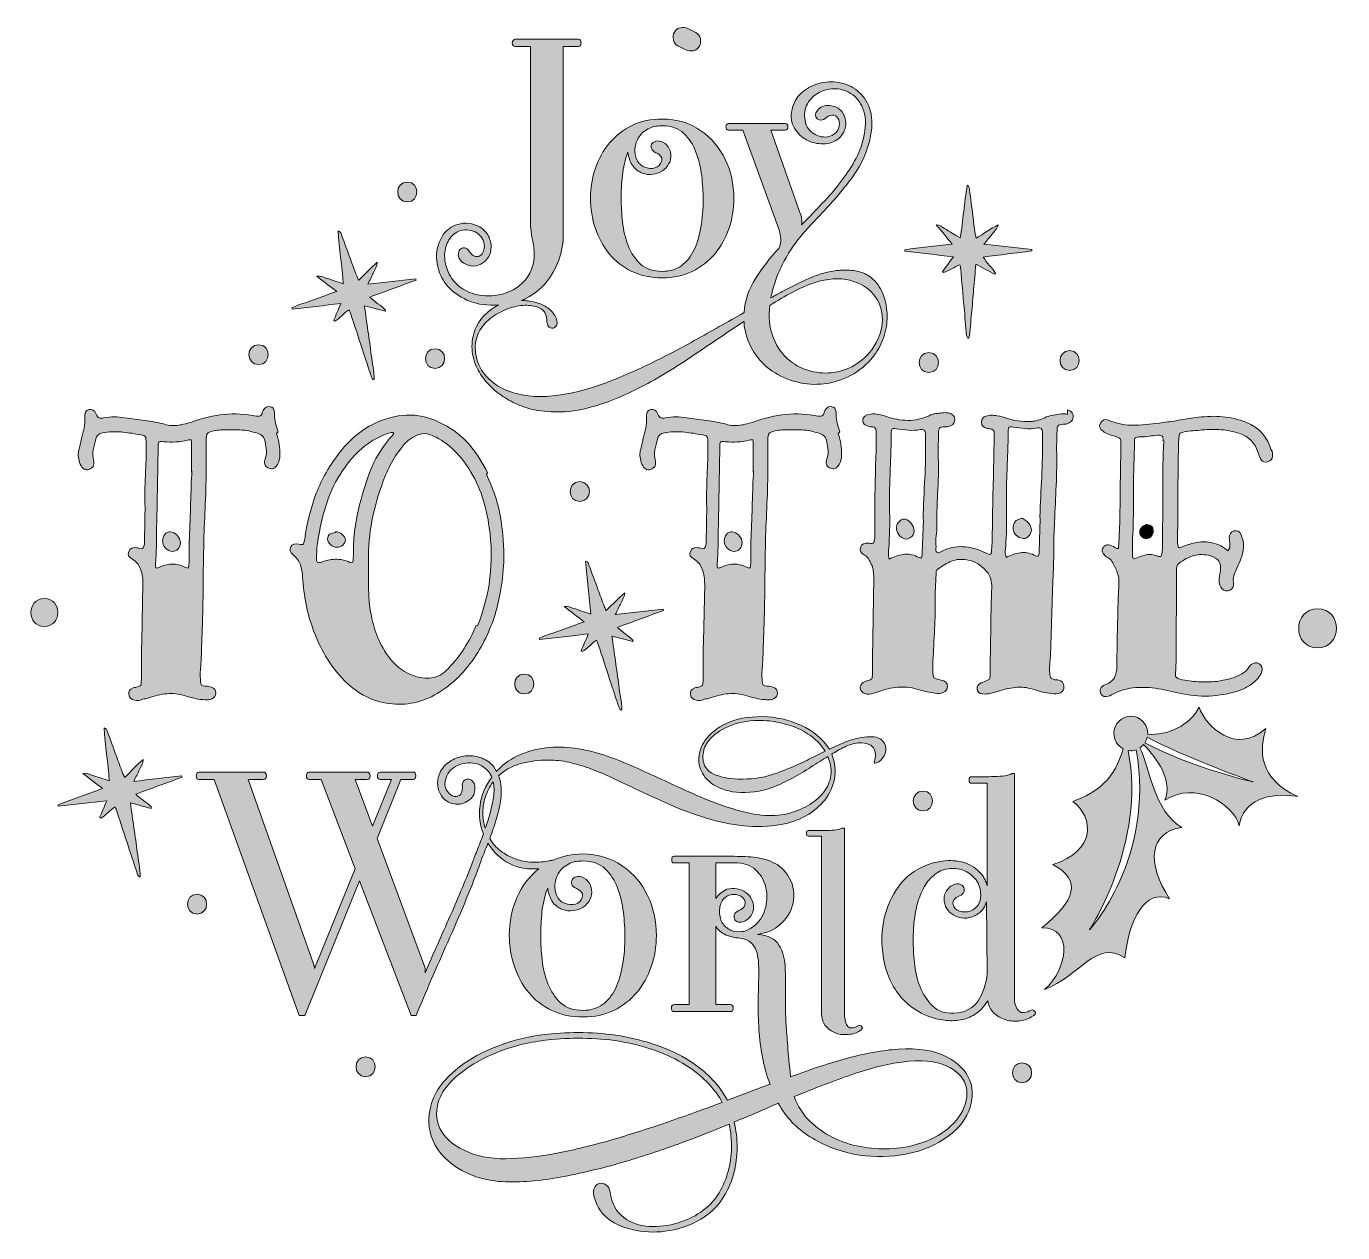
# Model space of a CAD drawing. Header units: inches. Extents: x 44 to 1037, y -995 to -85.
import ezdxf

# ---------------------------------------------------------------- set-up
doc = ezdxf.new("R2010")
doc.units = ezdxf.units.IN
doc.header["$MEASUREMENT"] = 0
doc.layers.add('Layer 1', color=7, linetype='Continuous')

# ---------------------------------------------------------------- blocks, each defined once
blk = doc.blocks.new('block 2')
at = {"layer": 'Layer 1', "true_color": 0x71020c}
h = blk.add_hatch(color=16, dxfattribs=at)
h.dxf.hatch_style = 2
edge = h.paths.add_edge_path()
edge.add_spline(control_points=[(535.71, -99.46), (537.7, -100.46), (539.7, -101.46), (541.69, -102.46), (545.19, -104.2), (549.96, -103.5), (551.93, -99.77), (553.72, -96.38), (552.98, -91.4), (549.25, -89.53), (547.25, -88.54), (545.26, -87.54), (543.26, -86.54), (539.76, -84.79), (534.99, -85.49), (533.02, -89.22), (531.23, -92.62), (531.97, -97.59), (535.71, -99.46)], knot_values=[0, 0, 0, 0, 1, 1, 1, 2, 2, 2, 3, 3, 3, 4, 4, 4, 5, 5, 5, 6, 6, 6, 6], degree=3, periodic=1)
h = blk.add_hatch(color=16, dxfattribs=at)
h.dxf.hatch_style = 2
edge = h.paths.add_edge_path()
edge.add_spline(control_points=[(363.52, -282.52), (367.42, -286.51), (372.5, -289.75), (378.78, -292.22), (384.77, -294.58), (392.02, -295.51), (400.44, -295.1), (398.91, -295.8), (397.43, -296.58), (396.03, -297.5), (391.57, -300.44), (388, -304.06), (385.34, -308.34), (382.68, -312.61), (381.06, -317.32), (380.49, -322.46), (379.92, -327.59), (380.49, -332.72), (382.2, -337.86), (383.73, -342.23), (385.96, -346.37), (388.9, -350.27), (391.85, -354.16), (395.23, -357.63), (399.03, -360.68), (402.84, -363.72), (406.97, -366.33), (411.44, -368.52), (415.91, -370.71), (420.42, -372.37), (424.99, -373.51), (438.49, -376.55), (451.94, -376.46), (465.35, -373.23), (478.75, -369.99), (492.16, -364.96), (505.57, -358.11), (518.98, -351.27), (532.38, -343.28), (545.79, -334.15), (559.19, -325.02), (572.46, -316.08), (585.58, -307.34), (585.58, -309.43), (585.86, -311.62), (586.44, -313.9), (587.76, -320.93), (590.43, -327.21), (594.42, -332.72), (598.41, -338.24), (603.26, -342.75), (608.97, -346.27), (614.68, -349.79), (621, -352.26), (627.94, -353.69), (634.88, -355.12), (641.77, -355.26), (648.62, -354.12), (655.46, -352.98), (662.07, -350.55), (668.44, -346.84), (674.81, -343.14), (680.37, -337.95), (685.13, -331.3), (687.98, -327.11), (690.17, -322.41), (691.69, -317.18), (693.21, -311.95), (693.83, -306.67), (693.54, -301.35), (693.26, -296.02), (692.16, -290.98), (690.26, -286.23), (688.36, -281.47), (685.42, -277.48), (681.42, -274.25), (678.76, -272.15), (675.67, -270.68), (672.15, -269.83), (668.63, -268.97), (664.97, -268.59), (661.17, -268.69), (657.36, -268.78), (653.61, -269.21), (649.9, -269.97), (646.19, -270.73), (642.91, -271.68), (640.06, -272.82), (636.64, -274.15), (633.5, -275.48), (630.65, -276.82), (627.79, -278.14), (625.04, -279.48), (622.37, -280.81), (619.71, -282.14), (617.05, -283.52), (614.39, -284.95), (611.72, -286.37), (608.87, -287.94), (605.83, -289.65), (606.59, -285.85), (607.64, -281.85), (608.97, -277.67), (610.3, -273.49), (612.11, -269.21), (614.39, -264.84), (618.57, -256.47), (623.09, -249.43), (627.94, -243.73), (632.79, -238.02), (638.44, -231.85), (644.91, -225.19), (653.47, -216.25), (661.12, -207.12), (667.87, -197.8), (674.62, -188.49), (679.04, -178.41), (681.14, -167.57), (682.66, -159.2), (682.37, -152.21), (680.28, -146.6), (678.18, -141), (675.14, -136.58), (671.15, -133.34), (667.16, -130.11), (662.55, -128.06), (657.32, -127.21), (652.08, -126.35), (647, -126.59), (642.06, -127.92), (637.11, -129.25), (632.79, -131.58), (629.08, -134.91), (625.37, -138.24), (622.94, -142.47), (621.8, -147.6), (620.66, -153.12), (621.28, -157.83), (623.66, -161.72), (626.03, -165.62), (629.12, -168.57), (632.93, -170.56), (636.73, -172.56), (640.87, -173.51), (645.34, -173.42), (649.8, -173.32), (653.65, -172.04), (656.89, -169.56), (659.17, -167.67), (660.74, -165.34), (661.6, -162.58), (662.45, -159.82), (662.6, -157.16), (662.03, -154.59), (661.45, -152.02), (660.17, -149.79), (658.17, -147.89), (656.18, -145.99), (653.47, -144.85), (650.04, -144.46), (648.33, -144.28), (646.62, -144.51), (644.91, -145.18), (643.2, -145.85), (641.87, -146.84), (640.92, -148.17), (639.01, -150.65), (638.96, -152.74), (640.78, -154.45), (642.58, -156.16), (644.81, -155.97), (647.48, -153.88), (649.76, -151.98), (651.76, -151.31), (653.47, -151.88), (655.18, -152.45), (656.36, -153.59), (657.03, -155.3), (657.7, -157.01), (657.75, -158.92), (657.18, -161.01), (656.6, -163.1), (655.37, -164.81), (653.47, -166.14), (651.56, -167.48), (649.47, -168.19), (647.19, -168.28), (644.91, -168.38), (642.77, -168), (640.78, -167.14), (638.78, -166.29), (636.97, -165.05), (635.35, -163.43), (633.74, -161.82), (632.64, -159.87), (632.07, -157.58), (630.74, -152.83), (630.98, -148.51), (632.79, -144.61), (634.59, -140.71), (637.3, -137.67), (640.92, -135.48), (644.53, -133.29), (648.62, -132.1), (653.18, -131.91), (657.75, -131.73), (662.03, -132.87), (666.02, -135.34), (670.01, -137.81), (673.1, -141.61), (675.29, -146.75), (677.47, -151.88), (677.81, -158.54), (676.29, -166.71), (675.14, -172.8), (673.1, -178.65), (670.15, -184.25), (667.2, -189.87), (663.74, -195.33), (659.74, -200.66), (655.75, -205.98), (651.33, -211.21), (646.48, -216.35), (641.63, -221.48), (636.73, -226.61), (631.79, -231.75), (631.79, -231.75), (628.94, -234.6), (628.94, -234.6), (629.51, -231.75), (629.12, -228.61), (627.79, -225.19), (627.79, -225.19), (605.83, -163), (605.83, -163), (605.83, -163), (616.67, -163), (616.67, -163), (618, -163), (618.67, -162.2), (618.67, -160.58), (618.67, -158.97), (618, -158.15), (616.67, -158.15), (616.67, -158.15), (573.88, -158.15), (573.88, -158.15), (572.55, -158.15), (571.89, -158.97), (571.89, -160.58), (571.89, -162.2), (572.55, -163), (573.88, -163), (573.88, -163), (584.72, -163), (584.72, -163), (584.72, -163), (612.39, -239.16), (612.39, -239.16), (612.77, -241.07), (613.11, -243.06), (613.39, -245.15), (613.68, -247.25), (613.15, -249.63), (611.82, -252.29), (605.16, -259.51), (599.31, -267.07), (594.28, -274.96), (589.24, -282.85), (586.34, -291.46), (585.58, -300.78), (573.22, -307.81), (560.72, -314.85), (548.07, -321.88), (535.43, -328.92), (522.92, -335.38), (510.56, -341.28), (498.2, -347.17), (485.99, -352.17), (473.91, -356.26), (461.83, -360.34), (450.09, -362.86), (438.68, -363.82), (432.79, -364.39), (426.75, -364.2), (420.57, -363.25), (414.39, -362.29), (408.68, -360.54), (403.45, -357.97), (398.22, -355.4), (393.75, -351.93), (390.05, -347.56), (386.34, -343.18), (384.01, -337.76), (383.06, -331.3), (382.3, -326.16), (382.87, -321.46), (384.77, -317.18), (386.67, -312.9), (389.33, -309.28), (392.76, -306.34), (396.18, -303.39), (400.08, -300.96), (404.45, -299.07), (408.83, -297.16), (413.06, -295.97), (417.14, -295.5), (421.23, -295.02), (424.94, -295.21), (428.27, -296.07), (431.6, -296.93), (433.93, -298.5), (435.26, -300.78), (436.21, -302.3), (436.68, -303.92), (436.68, -305.63), (436.68, -307.34), (436.97, -308.95), (437.54, -310.48), (438.11, -311.42), (438.82, -312.04), (439.68, -312.33), (440.53, -312.61), (441.39, -312.57), (442.25, -312.19), (443.1, -311.8), (443.77, -311.09), (444.24, -310.05), (444.72, -309), (444.67, -307.62), (444.1, -305.91), (443.15, -303.06), (441.53, -300.63), (439.25, -298.64), (436.97, -296.64), (434.31, -295.07), (431.26, -293.93), (428.22, -292.79), (424.94, -292.08), (421.42, -291.79), (420.03, -291.68), (418.7, -291.66), (417.39, -291.65), (418.61, -291.16), (419.82, -290.67), (420.99, -290.08), (426.89, -287.13), (431.93, -283.19), (436.11, -278.24), (440.29, -273.3), (443.53, -267.6), (445.81, -261.13), (448.09, -254.67), (449.23, -247.82), (449.23, -240.59), (449.23, -240.59), (449.23, -99.97), (449.23, -99.97), (449.23, -99.97), (460.64, -99.97), (460.64, -99.97), (461.97, -99.97), (462.64, -99.07), (462.64, -97.26), (462.64, -95.45), (461.88, -94.55), (460.36, -94.55), (460.36, -94.55), (413.01, -94.55), (413.01, -94.55), (411.48, -94.74), (410.73, -95.69), (410.73, -97.4), (410.73, -99.11), (411.48, -99.97), (413.01, -99.97), (413.01, -99.97), (424.42, -99.97), (424.42, -99.97), (424.42, -99.97), (424.42, -228.04), (424.42, -228.04), (424.42, -232.22), (424.51, -235.36), (424.7, -237.45), (424.89, -239.55), (425.08, -241.21), (425.27, -242.45), (425.46, -243.68), (425.7, -244.92), (425.99, -246.15), (426.27, -247.39), (426.6, -249.15), (426.98, -251.43), (428.13, -261.51), (425.99, -269.68), (420.57, -275.96), (415.15, -282.24), (408.44, -286.04), (400.46, -287.37), (393.42, -288.51), (387.34, -288.32), (382.2, -286.8), (377.07, -285.28), (372.79, -282.95), (369.37, -279.81), (365.94, -276.67), (363.42, -273.01), (361.81, -268.83), (360.19, -264.65), (359.48, -260.61), (359.67, -256.71), (359.86, -252.81), (360.95, -249.2), (362.95, -245.87), (364.95, -242.54), (367.84, -240.21), (371.65, -238.88), (373.74, -238.31), (375.88, -238.17), (378.07, -238.45), (380.25, -238.74), (382.2, -239.45), (383.91, -240.59), (385.63, -241.73), (387, -243.16), (388.05, -244.87), (389.09, -246.58), (389.62, -248.58), (389.62, -250.86), (389.62, -252.57), (389.24, -254.09), (388.48, -255.42), (387.72, -256.76), (386.81, -257.66), (385.77, -258.13), (384.72, -258.61), (383.53, -258.61), (382.2, -258.13), (380.87, -257.66), (379.63, -256.56), (378.49, -254.85), (377.35, -252.95), (376.07, -251.96), (374.64, -251.86), (373.22, -251.76), (372.07, -252.19), (371.22, -253.14), (370.36, -254.09), (369.94, -255.42), (369.94, -257.13), (369.94, -258.85), (370.79, -260.56), (372.5, -262.27), (374.79, -264.17), (377.21, -265.26), (379.78, -265.55), (382.35, -265.84), (384.72, -265.41), (386.91, -264.27), (389.09, -263.13), (390.95, -261.41), (392.47, -259.13), (393.99, -256.85), (394.75, -254.09), (394.75, -250.86), (394.56, -247.44), (393.71, -244.49), (392.19, -242.02), (390.66, -239.55), (388.67, -237.6), (386.2, -236.17), (383.72, -234.74), (381.01, -233.84), (378.07, -233.46), (375.11, -233.08), (372.22, -233.37), (369.37, -234.32), (364.8, -235.65), (361.24, -238.17), (358.67, -241.88), (356.1, -245.58), (354.48, -249.77), (353.82, -254.43), (353.15, -259.09), (353.63, -263.94), (355.25, -268.97), (356.86, -274.01), (359.62, -278.53), (363.52, -282.52)], knot_values=[0, 0, 0, 0, 1, 1, 1, 2, 2, 2, 3, 3, 3, 4, 4, 4, 5, 5, 5, 6, 6, 6, 7, 7, 7, 8, 8, 8, 9, 9, 9, 10, 10, 10, 11, 11, 11, 12, 12, 12, 13, 13, 13, 14, 14, 14, 15, 15, 15, 16, 16, 16, 17, 17, 17, 18, 18, 18, 19, 19, 19, 20, 20, 20, 21, 21, 21, 22, 22, 22, 23, 23, 23, 24, 24, 24, 25, 25, 25, 26, 26, 26, 27, 27, 27, 28, 28, 28, 29, 29, 29, 30, 30, 30, 31, 31, 31, 32, 32, 32, 33, 33, 33, 34, 34, 34, 35, 35, 35, 36, 36, 36, 37, 37, 37, 38, 38, 38, 39, 39, 39, 40, 40, 40, 41, 41, 41, 42, 42, 42, 43, 43, 43, 44, 44, 44, 45, 45, 45, 46, 46, 46, 47, 47, 47, 48, 48, 48, 49, 49, 49, 50, 50, 50, 51, 51, 51, 52, 52, 52, 53, 53, 53, 54, 54, 54, 55, 55, 55, 56, 56, 56, 57, 57, 57, 58, 58, 58, 59, 59, 59, 60, 60, 60, 61, 61, 61, 62, 62, 62, 63, 63, 63, 64, 64, 64, 65, 65, 65, 66, 66, 66, 67, 67, 67, 68, 68, 68, 69, 69, 69, 70, 70, 70, 71, 71, 71, 72, 72, 72, 73, 73, 73, 74, 74, 74, 75, 75, 75, 76, 76, 76, 77, 77, 77, 78, 78, 78, 79, 79, 79, 80, 80, 80, 81, 81, 81, 82, 82, 82, 83, 83, 83, 84, 84, 84, 85, 85, 85, 86, 86, 86, 87, 87, 87, 88, 88, 88, 89, 89, 89, 90, 90, 90, 91, 91, 91, 92, 92, 92, 93, 93, 93, 94, 94, 94, 95, 95, 95, 96, 96, 96, 97, 97, 97, 98, 98, 98, 99, 99, 99, 100, 100, 100, 101, 101, 101, 102, 102, 102, 103, 103, 103, 104, 104, 104, 105, 105, 105, 106, 106, 106, 107, 107, 107, 108, 108, 108, 109, 109, 109, 110, 110, 110, 111, 111, 111, 112, 112, 112, 113, 113, 113, 114, 114, 114, 115, 115, 115, 116, 116, 116, 117, 117, 117, 118, 118, 118, 119, 119, 119, 120, 120, 120, 121, 121, 121, 122, 122, 122, 123, 123, 123, 124, 124, 124, 125, 125, 125, 126, 126, 126, 127, 127, 127, 128, 128, 128, 129, 129, 129, 130, 130, 130, 131, 131, 131, 132, 132, 132, 133, 133, 133, 134, 134, 134, 135, 135, 135, 136, 136, 136, 137, 137, 137, 138, 138, 138, 139, 139, 139, 140, 140, 140, 141, 141, 141, 142, 142, 142, 143, 143, 143, 144, 144, 144, 145, 145, 145, 146, 146, 146, 147, 147, 147, 148, 148, 148, 149, 149, 149, 150, 150, 150, 151, 151, 151, 152, 152, 152, 153, 153, 153, 154, 154, 154, 155, 155, 155, 156, 156, 156, 157, 157, 157, 158, 158, 158, 159, 159, 159, 160, 160, 160, 161, 161, 161, 162, 162, 162, 163, 163, 163, 163], degree=3, periodic=1)
edge = h.paths.add_edge_path()
edge.add_spline(control_points=[(604.98, -295.36), (611.06, -291.55), (616.67, -288.27), (621.8, -285.52), (626.94, -282.76), (632.55, -280.33), (638.64, -278.24), (648.71, -275.01), (657.65, -274.39), (665.45, -276.39), (673.24, -278.39), (679.28, -282), (683.56, -287.23), (687.84, -292.46), (689.98, -298.78), (689.98, -306.2), (689.98, -313.61), (687.31, -321.12), (681.99, -328.73), (677.61, -334.44), (672.58, -338.71), (666.88, -341.57), (661.17, -344.42), (655.27, -345.99), (649.19, -346.27), (643.1, -346.56), (637.25, -345.65), (631.65, -343.56), (626.03, -341.47), (621.23, -338.43), (617.24, -334.44), (612.86, -330.06), (609.49, -324.6), (607.12, -318.04), (604.73, -311.47), (604.02, -303.92), (604.98, -295.36)], knot_values=[0, 0, 0, 0, 1, 1, 1, 2, 2, 2, 3, 3, 3, 4, 4, 4, 5, 5, 5, 6, 6, 6, 7, 7, 7, 8, 8, 8, 9, 9, 9, 10, 10, 10, 11, 11, 11, 12, 12, 12, 12], degree=3, periodic=1)
h = blk.add_hatch(color=16, dxfattribs=at)
h.dxf.hatch_style = 2
edge = h.paths.add_edge_path()
edge.add_spline(control_points=[(484.03, -256.56), (488.6, -262.08), (494.25, -266.46), (501, -269.68), (507.75, -272.92), (515.41, -274.53), (523.96, -274.53), (532.33, -274.53), (539.84, -272.92), (546.5, -269.68), (553.15, -266.46), (558.81, -262.08), (563.47, -256.56), (568.13, -251.05), (571.7, -244.68), (574.17, -237.45), (576.64, -230.23), (577.88, -222.62), (577.88, -214.63), (577.88, -203.99), (575.74, -194.19), (571.46, -185.25), (567.18, -176.32), (561.05, -169.09), (553.06, -163.58), (544.69, -157.68), (534.99, -154.73), (523.96, -154.73), (515.41, -154.73), (507.8, -156.35), (501.15, -159.58), (494.49, -162.82), (488.83, -167.19), (484.17, -172.7), (479.51, -178.22), (475.95, -184.59), (473.48, -191.81), (471.01, -199.04), (469.77, -206.55), (469.77, -214.35), (469.77, -222.33), (471.01, -229.99), (473.48, -237.31), (475.95, -244.63), (479.47, -251.05), (484.03, -256.56)], knot_values=[0, 0, 0, 0, 1, 1, 1, 2, 2, 2, 3, 3, 3, 4, 4, 4, 5, 5, 5, 6, 6, 6, 7, 7, 7, 8, 8, 8, 9, 9, 9, 10, 10, 10, 11, 11, 11, 12, 12, 12, 13, 13, 13, 14, 14, 14, 15, 15, 15, 15], degree=3, periodic=1)
edge = h.paths.add_edge_path()
edge.add_spline(control_points=[(493.78, -197.23), (494.39, -191.15), (495.79, -185.35), (498.01, -179.83), (498.39, -183.26), (499.43, -186.39), (501.15, -189.25), (502.86, -192.1), (505.42, -194.19), (508.85, -195.52), (511.51, -196.48), (514.17, -196.76), (516.84, -196.38), (519.5, -196), (521.87, -195.14), (523.96, -193.81), (526.06, -192.48), (527.72, -190.67), (528.96, -188.39), (530.19, -186.11), (530.62, -183.64), (530.24, -180.98), (529.86, -177.74), (528.43, -175.18), (525.96, -173.27), (523.87, -171.75), (521.97, -171.09), (520.26, -171.28), (518.55, -171.47), (517.26, -172.04), (516.41, -172.99), (515.55, -173.94), (515.27, -175.13), (515.55, -176.55), (515.84, -177.98), (517.02, -179.17), (519.12, -180.12), (522.92, -182.02), (524.34, -184.21), (523.39, -186.68), (522.63, -189.15), (520.97, -190.77), (518.41, -191.53), (515.84, -192.29), (513.22, -192.1), (510.56, -190.96), (507.89, -190.01), (505.95, -188.2), (504.71, -185.54), (503.47, -182.88), (503, -180.03), (503.29, -176.98), (503.57, -173.94), (504.61, -170.99), (506.42, -168.14), (508.23, -165.29), (510.94, -163.1), (514.55, -161.58), (516.07, -160.82), (517.59, -160.34), (519.12, -160.15), (520.64, -159.96), (522.25, -159.87), (523.96, -159.87), (530.81, -159.87), (536.23, -161.77), (540.23, -165.57), (544.22, -169.38), (547.26, -174.08), (549.35, -179.69), (551.44, -185.3), (552.87, -191.29), (553.63, -197.66), (554.39, -204.03), (554.77, -209.78), (554.77, -214.92), (554.77, -222.53), (554.2, -229.66), (553.05, -236.31), (551.9, -242.97), (550.14, -248.77), (547.75, -253.71), (545.36, -258.66), (542.21, -262.55), (538.3, -265.41), (534.38, -268.26), (529.55, -269.68), (523.82, -269.68), (516.94, -269.68), (511.5, -267.83), (507.49, -264.12), (503.48, -260.41), (500.37, -255.76), (498.17, -250.15), (495.98, -244.54), (494.54, -238.59), (493.88, -232.32), (493.21, -226.04), (492.88, -220.34), (492.88, -215.2), (492.88, -209.31), (493.17, -203.32), (493.78, -197.23)], knot_values=[0, 0, 0, 0, 1, 1, 1, 2, 2, 2, 3, 3, 3, 4, 4, 4, 5, 5, 5, 6, 6, 6, 7, 7, 7, 8, 8, 8, 9, 9, 9, 10, 10, 10, 11, 11, 11, 12, 12, 12, 13, 13, 13, 14, 14, 14, 15, 15, 15, 16, 16, 16, 17, 17, 17, 18, 18, 18, 19, 19, 19, 20, 20, 20, 21, 21, 21, 22, 22, 22, 23, 23, 23, 24, 24, 24, 25, 25, 25, 26, 26, 26, 27, 27, 27, 28, 28, 28, 29, 29, 29, 30, 30, 30, 31, 31, 31, 32, 32, 32, 33, 33, 33, 34, 34, 34, 34], degree=3, periodic=1)
h = blk.add_hatch(color=16, dxfattribs=at)
h.dxf.hatch_style = 2
edge = h.paths.add_edge_path()
edge.add_spline(control_points=[(331.46, -217.22), (341.09, -217.22), (341.1, -202.25), (331.46, -202.25), (321.83, -202.25), (321.81, -217.22), (331.46, -217.22)], knot_values=[0, 0, 0, 0, 1, 1, 1, 2, 2, 2, 2], degree=3, periodic=1)
h = blk.add_hatch(color=16, dxfattribs=at)
h.dxf.hatch_style = 2
edge = h.paths.add_edge_path()
edge.add_spline(control_points=[(743.58, -258.65), (740.67, -262.63), (738.05, -266.2), (735.44, -269.76), (735.66, -270.02), (735.87, -270.28), (736.09, -270.53), (740.5, -269.34), (744.11, -266.2), (748.57, -264.68), (748.79, -265.92), (749.06, -266.99), (749.16, -268.08), (750, -277.51), (750.79, -286.94), (751.63, -296.38), (752.26, -303.6), (752.92, -310.83), (753.61, -318.05), (753.68, -318.77), (754.11, -319.45), (754.37, -320.15), (754.66, -320.13), (754.95, -320.1), (755.24, -320.08), (756.61, -314.06), (756.5, -307.82), (757.21, -301.71), (757.91, -295.61), (758.34, -289.47), (758.88, -283.34), (759.43, -277.15), (759.97, -270.95), (760.56, -264.27), (765.61, -266.96), (770.19, -269.39), (774.77, -271.83), (775, -271.58), (775.22, -271.34), (775.44, -271.1), (772.98, -266.76), (768.87, -263.55), (766.13, -258.82), (778.65, -257.26), (790.76, -255.75), (802.87, -254.24), (802.88, -253.91), (802.88, -253.59), (802.88, -253.26), (791.03, -251.88), (779.18, -250.5), (766.69, -249.05), (768.98, -246.25), (770.89, -244.03), (772.67, -241.71), (774.39, -239.47), (776.68, -237.6), (777.48, -234.57), (771.67, -237.4), (766.48, -241.2), (760.71, -244.54), (760.41, -243.16), (760.1, -242.13), (759.96, -241.07), (759.37, -236.56), (758.83, -232.05), (758.26, -227.54), (757.45, -221.07), (756.67, -214.6), (755.79, -208.15), (755.65, -207.07), (755.8, -205.72), (754.07, -204.64), (751.82, -217.99), (750.94, -231.12), (748.74, -244.44), (746.33, -242.99), (744.43, -241.87), (742.55, -240.72), (740.66, -239.57), (738.84, -238.29), (736.88, -237.27), (735.05, -236.31), (733.59, -234.46), (730.53, -234.48), (734.66, -239.44), (738.39, -243.93), (742.61, -249.01), (736.03, -249.79), (730.11, -250.42), (724.2, -251.21), (718.43, -251.99), (712.55, -252.17), (706.86, -253.5), (706.87, -253.79), (706.88, -254.08), (706.89, -254.37), (718.92, -255.77), (730.95, -257.18), (743.58, -258.65)], knot_values=[0, 0, 0, 0, 1, 1, 1, 2, 2, 2, 3, 3, 3, 4, 4, 4, 5, 5, 5, 6, 6, 6, 7, 7, 7, 8, 8, 8, 9, 9, 9, 10, 10, 10, 11, 11, 11, 12, 12, 12, 13, 13, 13, 14, 14, 14, 15, 15, 15, 16, 16, 16, 17, 17, 17, 18, 18, 18, 19, 19, 19, 20, 20, 20, 21, 21, 21, 22, 22, 22, 23, 23, 23, 24, 24, 24, 25, 25, 25, 26, 26, 26, 27, 27, 27, 28, 28, 28, 29, 29, 29, 30, 30, 30, 31, 31, 31, 32, 32, 32, 33, 33, 33, 33], degree=3, periodic=1)
h = blk.add_hatch(color=16, dxfattribs=at)
h.dxf.hatch_style = 2
edge = h.paths.add_edge_path()
edge.add_spline(control_points=[(281.3, -293.96), (279.36, -298.5), (277.63, -302.56), (275.89, -306.63), (276.16, -306.83), (276.43, -307.03), (276.69, -307.23), (280.72, -305.07), (283.53, -301.19), (287.53, -298.7), (288.02, -299.86), (288.53, -300.84), (288.87, -301.88), (291.82, -310.88), (294.73, -319.89), (297.68, -328.88), (299.94, -335.78), (302.21, -342.67), (304.53, -349.54), (304.75, -350.23), (305.32, -350.8), (305.73, -351.42), (306.01, -351.33), (306.29, -351.24), (306.57, -351.15), (306.54, -344.98), (305.02, -338.93), (304.32, -332.82), (303.63, -326.71), (302.65, -320.63), (301.8, -314.55), (300.93, -308.39), (300.06, -302.23), (299.12, -295.59), (304.64, -297.06), (309.66, -298.4), (314.67, -299.73), (314.83, -299.44), (314.99, -299.15), (315.15, -298.87), (311.77, -295.21), (307.04, -293), (303.31, -289.02), (315.14, -284.66), (326.6, -280.45), (338.06, -276.24), (337.99, -275.92), (337.92, -275.6), (337.85, -275.28), (325.99, -276.62), (314.13, -277.96), (301.64, -279.38), (303.24, -276.13), (304.59, -273.54), (305.8, -270.88), (306.97, -268.3), (308.78, -265.96), (308.86, -262.82), (303.85, -266.9), (299.66, -271.78), (294.79, -276.33), (294.18, -275.06), (293.65, -274.13), (293.28, -273.13), (291.68, -268.87), (290.13, -264.59), (288.56, -260.33), (286.31, -254.21), (284.08, -248.09), (281.76, -242), (281.38, -240.99), (281.23, -239.64), (279.29, -238.97), (280.12, -252.49), (282.24, -265.48), (283.11, -278.95), (280.43, -278.09), (278.33, -277.42), (276.24, -276.73), (274.14, -276.03), (272.07, -275.2), (269.94, -274.65), (267.94, -274.13), (266.09, -272.66), (263.12, -273.37), (268.26, -277.27), (272.91, -280.8), (278.18, -284.79), (271.94, -287.04), (266.32, -288.99), (260.75, -291.1), (255.29, -293.17), (249.61, -294.68), (244.37, -297.26), (244.44, -297.54), (244.52, -297.81), (244.6, -298.09), (256.63, -296.74), (268.67, -295.38), (281.3, -293.96)], knot_values=[0, 0, 0, 0, 1, 1, 1, 2, 2, 2, 3, 3, 3, 4, 4, 4, 5, 5, 5, 6, 6, 6, 7, 7, 7, 8, 8, 8, 9, 9, 9, 10, 10, 10, 11, 11, 11, 12, 12, 12, 13, 13, 13, 14, 14, 14, 15, 15, 15, 16, 16, 16, 17, 17, 17, 18, 18, 18, 19, 19, 19, 20, 20, 20, 21, 21, 21, 22, 22, 22, 23, 23, 23, 24, 24, 24, 25, 25, 25, 26, 26, 26, 27, 27, 27, 28, 28, 28, 29, 29, 29, 30, 30, 30, 31, 31, 31, 32, 32, 32, 33, 33, 33, 33], degree=3, periodic=1)
h = blk.add_hatch(color=16, dxfattribs=at)
h.dxf.hatch_style = 2
edge = h.paths.add_edge_path()
edge.add_spline(control_points=[(219.21, -339.94), (228.84, -339.94), (228.86, -324.97), (219.21, -324.97), (209.58, -324.97), (209.57, -339.94), (219.21, -339.94)], knot_values=[0, 0, 0, 0, 1, 1, 1, 2, 2, 2, 2], degree=3, periodic=1)
h = blk.add_hatch(color=16, dxfattribs=at)
h.dxf.hatch_style = 2
edge = h.paths.add_edge_path()
edge.add_spline(control_points=[(352.41, -342.93), (362.04, -342.93), (362.05, -327.97), (352.41, -327.97), (342.78, -327.97), (342.76, -342.93), (352.41, -342.93)], knot_values=[0, 0, 0, 0, 1, 1, 1, 2, 2, 2, 2], degree=3, periodic=1)
h = blk.add_hatch(color=16, dxfattribs=at)
h.dxf.hatch_style = 2
edge = h.paths.add_edge_path()
edge.add_spline(control_points=[(725.06, -330.96), (715.43, -330.96), (715.42, -345.93), (725.06, -345.93), (734.69, -345.93), (734.71, -330.96), (725.06, -330.96)], knot_values=[0, 0, 0, 0, 1, 1, 1, 2, 2, 2, 2], degree=3, periodic=1)
h = blk.add_hatch(color=16, dxfattribs=at)
h.dxf.hatch_style = 2
edge = h.paths.add_edge_path()
edge.add_spline(control_points=[(831.32, -344.43), (840.95, -344.43), (840.97, -329.46), (831.32, -329.46), (821.69, -329.46), (821.67, -344.43), (831.32, -344.43)], knot_values=[0, 0, 0, 0, 1, 1, 1, 2, 2, 2, 2], degree=3, periodic=1)
h = blk.add_hatch(color=16, dxfattribs=at)
h.dxf.hatch_style = 2
edge = h.paths.add_edge_path()
edge.add_spline(control_points=[(178.74, -592.77), (179.76, -592.77), (180.69, -592.77), (181.51, -592.77), (182.33, -592.77), (183.15, -592.56), (183.97, -592.15), (186.01, -591.13), (187.04, -589.7), (187.04, -587.85), (187.04, -585.81), (185.91, -584.27), (183.66, -583.24), (182.63, -582.83), (181.09, -582.63), (179.05, -582.63), (176.59, -582.63), (175.36, -581.4), (175.36, -578.94), (175.36, -577.51), (175.31, -576.12), (175.21, -574.79), (175.1, -573.46), (175.16, -572.07), (175.36, -570.64), (175.77, -566.13), (176.02, -561.62), (176.13, -557.11), (176.23, -552.61), (176.38, -548.1), (176.59, -543.59), (177, -532.52), (177.25, -521.61), (177.36, -510.85), (177.46, -500.09), (177.61, -489.18), (177.82, -478.12), (177.82, -478.12), (177.82, -473.5), (177.82, -473.5), (178.23, -463.88), (178.64, -454.35), (179.05, -444.92), (179.46, -435.49), (179.67, -425.97), (179.67, -416.33), (179.67, -416.33), (179.67, -396.96), (179.67, -396.96), (179.67, -394.51), (179.97, -392.87), (180.59, -392.05), (181.2, -391.23), (182.74, -390.51), (185.2, -389.9), (187.25, -389.49), (188.99, -389.28), (190.42, -389.28), (190.42, -389.28), (205.18, -389.28), (205.18, -389.28), (207.43, -389.28), (209.64, -389.54), (211.79, -390.05), (213.94, -390.56), (216.14, -391.12), (218.4, -391.74), (221.67, -392.56), (223.62, -394.71), (224.24, -398.2), (224.65, -400.45), (224.95, -402.76), (225.16, -405.11), (225.36, -407.47), (224.95, -409.77), (223.93, -412.03), (223.52, -413.46), (223.62, -414.75), (224.24, -415.87), (224.85, -417), (225.77, -417.77), (227, -418.18), (229.66, -419.2), (231.82, -418.28), (233.46, -415.41), (234.69, -413.36), (235.3, -411), (235.3, -408.34), (235.5, -403.01), (234.69, -397.58), (232.84, -392.05), (232.84, -392.05), (234.07, -390.82), (234.07, -390.82), (233.25, -388.57), (232.58, -386.36), (232.08, -384.21), (231.56, -382.06), (231.31, -379.86), (231.31, -377.6), (231.31, -377.6), (231.31, -375.75), (231.31, -375.75), (230.89, -373.3), (229.77, -371.97), (227.92, -371.76), (225.87, -371.14), (224.13, -372.07), (222.7, -374.53), (222.29, -375.35), (222.08, -375.96), (222.08, -376.37), (221.67, -378.42), (220.24, -379.24), (217.78, -378.83), (209.38, -377.19), (201.18, -376.78), (193.19, -377.6), (185.2, -378.42), (177.2, -380.27), (169.21, -383.13), (165.73, -384.36), (162.24, -385.24), (158.76, -385.75), (155.28, -386.26), (151.79, -386), (148.31, -384.98), (143.39, -383.75), (138.42, -382.78), (133.4, -382.06), (128.38, -381.34), (123.31, -380.67), (118.19, -380.06), (115.52, -379.65), (112.91, -379.44), (110.35, -379.44), (107.79, -379.44), (105.17, -379.65), (102.51, -380.06), (101.07, -380.47), (99.9, -380.52), (98.98, -380.21), (98.05, -379.91), (97.29, -378.94), (96.67, -377.29), (95.44, -374.42), (93.6, -373.3), (91.14, -373.91), (88.88, -374.53), (87.86, -376.48), (88.06, -379.75), (88.27, -382.62), (88.11, -385.34), (87.6, -387.9), (87.09, -390.46), (86.42, -393.08), (85.61, -395.74), (85.19, -397.38), (84.84, -398.92), (84.53, -400.35), (84.22, -401.78), (83.86, -403.32), (83.45, -404.96), (82.84, -408.03), (83.25, -411.41), (84.68, -415.1), (86.11, -418.59), (88.27, -419.92), (91.14, -419.1), (92.57, -418.69), (93.64, -417.92), (94.37, -416.79), (95.08, -415.67), (95.23, -414.28), (94.82, -412.64), (94, -409.77), (93.9, -407.01), (94.52, -404.34), (95.13, -401.68), (95.75, -398.92), (96.36, -396.04), (96.98, -393.58), (98.71, -392.05), (101.59, -391.43), (106.3, -390.62), (110.86, -390.41), (115.27, -390.82), (119.67, -391.23), (124.13, -391.84), (128.64, -392.66), (131.51, -393.08), (133.2, -393.58), (133.71, -394.2), (134.22, -394.81), (134.48, -396.66), (134.48, -399.73), (134.48, -407.72), (134.27, -415.72), (133.86, -423.71), (133.45, -431.7), (133.35, -439.69), (133.56, -447.68), (133.56, -451.58), (133.5, -455.42), (133.4, -459.21), (133.3, -463.01), (133.25, -466.85), (133.25, -470.74), (133.25, -471.77), (133.25, -472.69), (133.25, -473.5), (133.25, -474.33), (133.14, -475.25), (132.94, -476.27), (132.53, -478.73), (131.3, -479.55), (129.25, -478.73), (128.43, -478.32), (127.82, -478.12), (127.41, -478.12), (124.34, -477.5), (122.28, -478.42), (121.26, -480.88), (120.23, -483.34), (121.16, -485.29), (124.03, -486.72), (125.67, -487.75), (126.95, -488.88), (127.87, -490.1), (128.79, -491.33), (129.56, -492.77), (130.18, -494.41), (130.99, -496.25), (131.51, -498.1), (131.71, -499.94), (131.91, -501.78), (132.02, -503.63), (132.02, -505.47), (132.02, -505.47), (131.1, -548.82), (131.1, -548.82), (130.89, -553.53), (130.79, -558.29), (130.79, -563.11), (130.79, -567.93), (130.79, -572.69), (130.79, -577.4), (130.79, -579.86), (130.64, -581.35), (130.33, -581.86), (130.02, -582.37), (128.74, -582.93), (126.49, -583.55), (125.67, -583.55), (125.05, -583.65), (124.64, -583.86), (121.98, -584.89), (120.85, -586.52), (121.26, -588.78), (121.67, -591.44), (123.21, -592.87), (125.87, -593.08), (127.1, -593.48), (128.43, -593.48), (129.87, -593.08), (131.3, -592.66), (132.68, -592.31), (134.02, -592), (135.35, -591.7), (136.63, -591.34), (137.86, -590.93), (142.57, -589.29), (147.18, -588.37), (151.69, -588.16), (156.2, -587.96), (160.81, -588.67), (165.52, -590.31), (167.78, -590.93), (169.98, -591.49), (172.13, -592), (174.28, -592.51), (176.49, -592.77), (178.74, -592.77)], knot_values=[0, 0, 0, 0, 1, 1, 1, 2, 2, 2, 3, 3, 3, 4, 4, 4, 5, 5, 5, 6, 6, 6, 7, 7, 7, 8, 8, 8, 9, 9, 9, 10, 10, 10, 11, 11, 11, 12, 12, 12, 13, 13, 13, 14, 14, 14, 15, 15, 15, 16, 16, 16, 17, 17, 17, 18, 18, 18, 19, 19, 19, 20, 20, 20, 21, 21, 21, 22, 22, 22, 23, 23, 23, 24, 24, 24, 25, 25, 25, 26, 26, 26, 27, 27, 27, 28, 28, 28, 29, 29, 29, 30, 30, 30, 31, 31, 31, 32, 32, 32, 33, 33, 33, 34, 34, 34, 35, 35, 35, 36, 36, 36, 37, 37, 37, 38, 38, 38, 39, 39, 39, 40, 40, 40, 41, 41, 41, 42, 42, 42, 43, 43, 43, 44, 44, 44, 45, 45, 45, 46, 46, 46, 47, 47, 47, 48, 48, 48, 49, 49, 49, 50, 50, 50, 51, 51, 51, 52, 52, 52, 53, 53, 53, 54, 54, 54, 55, 55, 55, 56, 56, 56, 57, 57, 57, 58, 58, 58, 59, 59, 59, 60, 60, 60, 61, 61, 61, 62, 62, 62, 63, 63, 63, 64, 64, 64, 65, 65, 65, 66, 66, 66, 67, 67, 67, 68, 68, 68, 69, 69, 69, 70, 70, 70, 71, 71, 71, 72, 72, 72, 73, 73, 73, 74, 74, 74, 75, 75, 75, 76, 76, 76, 77, 77, 77, 78, 78, 78, 79, 79, 79, 80, 80, 80, 81, 81, 81, 82, 82, 82, 83, 83, 83, 84, 84, 84, 85, 85, 85, 86, 86, 86, 87, 87, 87, 88, 88, 88, 89, 89, 89, 90, 90, 90, 91, 91, 91, 92, 92, 92, 93, 93, 93, 94, 94, 94, 94], degree=3, periodic=1)
edge = h.paths.add_edge_path()
edge.add_spline(control_points=[(167.99, -444.46), (167.78, -452.96), (167.47, -461.62), (167.06, -470.43), (166.85, -473.71), (166.75, -476.94), (166.75, -480.11), (166.75, -483.29), (166.75, -486.52), (166.75, -489.8), (166.75, -491.85), (166.55, -493.02), (166.14, -493.33), (165.73, -493.64), (164.7, -493.38), (163.07, -492.56), (157.33, -489.7), (151.39, -489.7), (145.24, -492.56), (143.6, -493.38), (142.52, -493.64), (142.01, -493.33), (141.5, -493.02), (141.34, -491.95), (141.55, -490.1), (141.96, -484.78), (142.16, -479.4), (142.16, -473.97), (142.16, -468.54), (142.27, -463.16), (142.47, -457.83), (142.47, -457.83), (143.39, -402.5), (143.39, -402.5), (143.39, -400.25), (143.55, -398.92), (143.86, -398.5), (144.16, -398.09), (145.44, -397.99), (147.7, -398.2), (150.77, -398.4), (153.79, -398.45), (156.76, -398.35), (159.73, -398.25), (162.65, -397.79), (165.52, -396.96), (167.16, -396.56), (168.08, -396.5), (168.29, -396.81), (168.49, -397.12), (168.6, -398.09), (168.6, -399.73), (168.6, -399.73), (168.6, -421.25), (168.6, -421.25), (168.6, -421.25), (168.91, -420.02), (168.91, -420.02), (168.49, -427.81), (168.19, -435.95), (167.99, -444.46)], knot_values=[0, 0, 0, 0, 1, 1, 1, 2, 2, 2, 3, 3, 3, 4, 4, 4, 5, 5, 5, 6, 6, 6, 7, 7, 7, 8, 8, 8, 9, 9, 9, 10, 10, 10, 11, 11, 11, 12, 12, 12, 13, 13, 13, 14, 14, 14, 15, 15, 15, 16, 16, 16, 17, 17, 17, 18, 18, 18, 19, 19, 19, 20, 20, 20, 20], degree=3, periodic=1)
h = blk.add_hatch(color=16, dxfattribs=at)
h.dxf.hatch_style = 2
edge = h.paths.add_edge_path()
edge.add_spline(control_points=[(250.82, -491.03), (251.74, -493.9), (252.31, -496.97), (252.51, -500.25), (252.92, -507.22), (253.79, -514.08), (255.12, -520.84), (256.46, -527.61), (258.35, -534.27), (260.81, -540.82), (263.68, -548.61), (267.21, -555.84), (271.42, -562.49), (275.61, -569.15), (280.69, -575.25), (286.63, -580.78), (296.47, -589.8), (307.69, -594.87), (320.29, -596), (332.89, -597.12), (344.83, -594.1), (356.1, -586.93), (362.04, -583.04), (367.37, -578.58), (372.09, -573.56), (376.8, -568.54), (381, -563.06), (384.69, -557.11), (391.65, -545.64), (396.63, -533.81), (399.6, -521.61), (402.57, -509.42), (404.16, -497.17), (404.36, -484.88), (404.36, -473.4), (403.33, -462.59), (401.29, -452.45), (399.24, -442.31), (395.86, -432.42), (391.14, -422.79), (391.14, -422.79), (392.07, -421.56), (392.07, -421.56), (388.58, -414.39), (384.38, -407.78), (379.46, -401.73), (374.54, -395.69), (368.5, -390.62), (361.33, -386.51), (345.55, -376.88), (329.05, -375.45), (311.84, -382.21), (305.48, -384.67), (299.74, -387.9), (294.63, -391.89), (289.5, -395.89), (284.89, -400.55), (280.79, -405.88), (273, -415.72), (267.01, -426.12), (262.81, -437.08), (258.61, -448.04), (255.69, -459.67), (254.05, -471.97), (253.64, -474.02), (253.28, -475.2), (252.97, -475.5), (252.67, -475.81), (251.59, -475.76), (249.75, -475.35), (246.47, -474.73), (244.41, -475.46), (243.6, -477.5), (242.57, -479.55), (243.08, -481.5), (245.14, -483.34), (248, -485.6), (249.9, -488.16), (250.82, -491.03)], knot_values=[0, 0, 0, 0, 1, 1, 1, 2, 2, 2, 3, 3, 3, 4, 4, 4, 5, 5, 5, 6, 6, 6, 7, 7, 7, 8, 8, 8, 9, 9, 9, 10, 10, 10, 11, 11, 11, 12, 12, 12, 13, 13, 13, 14, 14, 14, 15, 15, 15, 16, 16, 16, 17, 17, 17, 18, 18, 18, 19, 19, 19, 20, 20, 20, 21, 21, 21, 22, 22, 22, 23, 23, 23, 24, 24, 24, 25, 25, 25, 26, 26, 26, 26], degree=3, periodic=1)
edge = h.paths.add_edge_path()
edge.add_spline(control_points=[(333.05, -396.5), (335.1, -394.97), (337.55, -393.69), (340.43, -392.66), (343.09, -391.84), (345.75, -391.84), (348.42, -392.66), (354.97, -395.33), (360.61, -398.86), (365.33, -403.27), (370.04, -407.68), (374.24, -412.75), (377.93, -418.48), (382.23, -425.24), (385.61, -432.37), (388.07, -439.85), (390.53, -447.33), (392.27, -454.96), (393.3, -462.75), (396.98, -488.77), (394.01, -513.57), (384.38, -537.13), (384.38, -537.13), (383.46, -536.83), (383.46, -536.83), (378.54, -548.92), (371.47, -559.78), (362.25, -569.41), (358.35, -573.51), (354.21, -575.82), (349.8, -576.33), (345.39, -576.84), (340.83, -576.28), (336.12, -574.63), (331.41, -573), (327.26, -570.54), (323.67, -567.26), (320.09, -563.98), (316.96, -560.19), (314.3, -555.88), (311.22, -550.77), (308.81, -545.49), (307.08, -540.05), (305.33, -534.63), (304.05, -528.94), (303.23, -522.99), (302.62, -518.28), (302.31, -513.36), (302.31, -508.24), (302.31, -503.12), (302.31, -497.07), (302.31, -490.1), (301.9, -481.3), (302.51, -471.81), (304.15, -461.67), (305.79, -451.53), (308.46, -441.33), (312.15, -431.09), (313.99, -425.76), (316.14, -420.69), (318.6, -415.87), (321.06, -411.06), (324.03, -406.49), (327.52, -402.19), (329.15, -399.94), (331, -398.04), (333.05, -396.5)], knot_values=[0, 0, 0, 0, 1, 1, 1, 2, 2, 2, 3, 3, 3, 4, 4, 4, 5, 5, 5, 6, 6, 6, 7, 7, 7, 8, 8, 8, 9, 9, 9, 10, 10, 10, 11, 11, 11, 12, 12, 12, 13, 13, 13, 14, 14, 14, 15, 15, 15, 16, 16, 16, 17, 17, 17, 18, 18, 18, 19, 19, 19, 20, 20, 20, 21, 21, 21, 22, 22, 22, 22], degree=3, periodic=1)
edge = h.paths.add_edge_path()
edge.add_spline(control_points=[(263.58, -476.27), (263.99, -473), (264.5, -469.62), (265.11, -466.13), (266.75, -457.32), (269.06, -448.81), (272.03, -440.61), (275, -432.42), (279.15, -424.63), (284.48, -417.25), (288.79, -411.31), (293.7, -406.09), (299.24, -401.58), (304.77, -397.07), (311.22, -393.69), (318.6, -391.43), (319.01, -391.23), (319.62, -391.12), (320.45, -391.12), (320.45, -391.12), (321.37, -392.05), (321.37, -392.05), (320.34, -393.28), (319.26, -394.51), (318.14, -395.74), (317.01, -396.96), (315.93, -398.3), (314.91, -399.73), (309.58, -406.91), (305.43, -414.59), (302.46, -422.79), (299.49, -430.98), (296.98, -439.39), (294.93, -447.99), (293.49, -453.94), (292.42, -459.98), (291.71, -466.13), (290.98, -472.28), (290.73, -478.42), (290.94, -484.57), (290.94, -484.57), (290.63, -484.88), (290.63, -484.88), (290.63, -484.88), (290.63, -487.64), (290.63, -487.64), (290.63, -489.29), (289.81, -489.8), (288.17, -489.18), (284.48, -487.54), (280.79, -486.77), (277.1, -486.88), (273.42, -486.98), (269.73, -487.75), (266.04, -489.18), (264.6, -489.6), (263.73, -489.49), (263.43, -488.88), (263.12, -488.26), (262.96, -487.44), (262.96, -486.42), (262.96, -482.93), (263.17, -479.55), (263.58, -476.27)], knot_values=[0, 0, 0, 0, 1, 1, 1, 2, 2, 2, 3, 3, 3, 4, 4, 4, 5, 5, 5, 6, 6, 6, 7, 7, 7, 8, 8, 8, 9, 9, 9, 10, 10, 10, 11, 11, 11, 12, 12, 12, 13, 13, 13, 14, 14, 14, 15, 15, 15, 16, 16, 16, 17, 17, 17, 18, 18, 18, 19, 19, 19, 20, 20, 20, 21, 21, 21, 21], degree=3, periodic=1)
h = blk.add_hatch(color=16, dxfattribs=at)
h.dxf.hatch_style = 2
edge = h.paths.add_edge_path()
edge.add_spline(control_points=[(648.12, -415.87), (648.73, -417), (649.65, -417.77), (650.88, -418.18), (653.54, -419.2), (655.69, -418.28), (657.34, -415.41), (658.57, -413.36), (659.18, -411), (659.18, -408.34), (659.38, -403.01), (658.57, -397.58), (656.72, -392.05), (656.72, -392.05), (657.95, -390.82), (657.95, -390.82), (657.13, -388.57), (656.46, -386.36), (655.95, -384.21), (655.44, -382.06), (655.19, -379.86), (655.19, -377.6), (655.19, -377.6), (655.19, -375.75), (655.19, -375.75), (654.77, -373.3), (653.65, -371.97), (651.8, -371.76), (649.75, -371.14), (648.01, -372.07), (646.58, -374.53), (646.17, -375.35), (645.96, -375.96), (645.96, -376.37), (645.55, -378.42), (644.12, -379.24), (641.66, -378.83), (633.25, -377.19), (625.06, -376.78), (617.07, -377.6), (609.08, -378.42), (601.08, -380.27), (593.09, -383.13), (589.6, -384.36), (586.12, -385.24), (582.64, -385.75), (579.15, -386.26), (575.67, -386), (572.19, -384.98), (567.27, -383.75), (562.3, -382.78), (557.28, -382.06), (552.26, -381.34), (547.19, -380.67), (542.07, -380.06), (539.4, -379.65), (536.79, -379.44), (534.23, -379.44), (531.66, -379.44), (529.05, -379.65), (526.39, -380.06), (524.95, -380.47), (523.78, -380.52), (522.85, -380.21), (521.93, -379.91), (521.16, -378.94), (520.55, -377.29), (519.32, -374.42), (517.48, -373.3), (515.01, -373.91), (512.76, -374.53), (511.73, -376.48), (511.94, -379.75), (512.14, -382.62), (511.99, -385.34), (511.48, -387.9), (510.97, -390.46), (510.3, -393.08), (509.48, -395.74), (509.07, -397.38), (508.72, -398.92), (508.41, -400.35), (508.1, -401.78), (507.74, -403.32), (507.33, -404.96), (506.72, -408.03), (507.13, -411.41), (508.56, -415.1), (509.99, -418.59), (512.14, -419.92), (515.01, -419.1), (516.45, -418.69), (517.52, -417.92), (518.24, -416.79), (518.96, -415.67), (519.11, -414.28), (518.7, -412.64), (517.88, -409.77), (517.78, -407.01), (518.4, -404.34), (519.01, -401.68), (519.63, -398.92), (520.24, -396.04), (520.85, -393.58), (522.59, -392.05), (525.47, -391.43), (530.18, -390.62), (534.74, -390.41), (539.15, -390.82), (543.55, -391.23), (548.01, -391.84), (552.52, -392.66), (555.38, -393.08), (557.07, -393.58), (557.59, -394.2), (558.1, -394.81), (558.36, -396.66), (558.36, -399.73), (558.36, -407.72), (558.15, -415.72), (557.74, -423.71), (557.33, -431.7), (557.23, -439.69), (557.44, -447.68), (557.44, -451.58), (557.38, -455.42), (557.28, -459.21), (557.18, -463.01), (557.13, -466.85), (557.13, -470.74), (557.13, -471.77), (557.13, -472.69), (557.13, -473.5), (557.13, -474.33), (557.02, -475.25), (556.82, -476.27), (556.41, -478.73), (555.18, -479.55), (553.13, -478.73), (552.31, -478.32), (551.7, -478.12), (551.29, -478.12), (548.21, -477.5), (546.16, -478.42), (545.14, -480.88), (544.11, -483.34), (545.03, -485.29), (547.91, -486.72), (549.54, -487.75), (550.83, -488.88), (551.75, -490.1), (552.67, -491.33), (553.44, -492.77), (554.05, -494.41), (554.87, -496.25), (555.38, -498.1), (555.59, -499.94), (555.79, -501.78), (555.9, -503.63), (555.9, -505.47), (555.9, -505.47), (554.98, -548.82), (554.98, -548.82), (554.77, -553.53), (554.67, -558.29), (554.67, -563.11), (554.67, -567.93), (554.67, -572.69), (554.67, -577.4), (554.67, -579.86), (554.52, -581.35), (554.21, -581.86), (553.9, -582.37), (552.62, -582.93), (550.37, -583.55), (549.54, -583.55), (548.93, -583.65), (548.52, -583.86), (545.86, -584.89), (544.73, -586.52), (545.14, -588.78), (545.55, -591.44), (547.09, -592.87), (549.75, -593.08), (550.98, -593.48), (552.31, -593.48), (553.75, -593.08), (555.18, -592.66), (556.56, -592.31), (557.9, -592), (559.23, -591.7), (560.51, -591.34), (561.74, -590.93), (566.45, -589.29), (571.06, -588.37), (575.57, -588.16), (580.08, -587.96), (584.69, -588.67), (589.4, -590.31), (591.66, -590.93), (593.86, -591.49), (596.01, -592), (598.16, -592.51), (600.36, -592.77), (602.62, -592.77), (603.64, -592.77), (604.57, -592.77), (605.39, -592.77), (606.2, -592.77), (607.03, -592.56), (607.85, -592.15), (609.89, -591.13), (610.92, -589.7), (610.92, -587.85), (610.92, -585.81), (609.79, -584.27), (607.54, -583.24), (606.51, -582.83), (604.97, -582.63), (602.93, -582.63), (600.47, -582.63), (599.24, -581.4), (599.24, -578.94), (599.24, -577.51), (599.19, -576.12), (599.09, -574.79), (598.98, -573.46), (599.03, -572.07), (599.24, -570.64), (599.65, -566.13), (599.9, -561.62), (600.01, -557.11), (600.11, -552.61), (600.26, -548.1), (600.47, -543.59), (600.88, -532.52), (601.13, -521.61), (601.24, -510.85), (601.34, -500.09), (601.49, -489.18), (601.7, -478.12), (601.7, -478.12), (601.7, -473.5), (601.7, -473.5), (602.11, -463.88), (602.52, -454.35), (602.93, -444.92), (603.34, -435.49), (603.54, -425.97), (603.54, -416.33), (603.54, -416.33), (603.54, -396.96), (603.54, -396.96), (603.54, -394.51), (603.85, -392.87), (604.47, -392.05), (605.08, -391.23), (606.62, -390.51), (609.08, -389.9), (611.12, -389.49), (612.87, -389.28), (614.3, -389.28), (614.3, -389.28), (629.06, -389.28), (629.06, -389.28), (631.31, -389.28), (633.51, -389.54), (635.67, -390.05), (637.82, -390.56), (640.02, -391.12), (642.27, -391.74), (645.55, -392.56), (647.5, -394.71), (648.12, -398.2), (648.52, -400.45), (648.83, -402.76), (649.04, -405.11), (649.24, -407.47), (648.83, -409.77), (647.81, -412.03), (647.4, -413.46), (647.5, -414.75), (648.12, -415.87)], knot_values=[0, 0, 0, 0, 1, 1, 1, 2, 2, 2, 3, 3, 3, 4, 4, 4, 5, 5, 5, 6, 6, 6, 7, 7, 7, 8, 8, 8, 9, 9, 9, 10, 10, 10, 11, 11, 11, 12, 12, 12, 13, 13, 13, 14, 14, 14, 15, 15, 15, 16, 16, 16, 17, 17, 17, 18, 18, 18, 19, 19, 19, 20, 20, 20, 21, 21, 21, 22, 22, 22, 23, 23, 23, 24, 24, 24, 25, 25, 25, 26, 26, 26, 27, 27, 27, 28, 28, 28, 29, 29, 29, 30, 30, 30, 31, 31, 31, 32, 32, 32, 33, 33, 33, 34, 34, 34, 35, 35, 35, 36, 36, 36, 37, 37, 37, 38, 38, 38, 39, 39, 39, 40, 40, 40, 41, 41, 41, 42, 42, 42, 43, 43, 43, 44, 44, 44, 45, 45, 45, 46, 46, 46, 47, 47, 47, 48, 48, 48, 49, 49, 49, 50, 50, 50, 51, 51, 51, 52, 52, 52, 53, 53, 53, 54, 54, 54, 55, 55, 55, 56, 56, 56, 57, 57, 57, 58, 58, 58, 59, 59, 59, 60, 60, 60, 61, 61, 61, 62, 62, 62, 63, 63, 63, 64, 64, 64, 65, 65, 65, 66, 66, 66, 67, 67, 67, 68, 68, 68, 69, 69, 69, 70, 70, 70, 71, 71, 71, 72, 72, 72, 73, 73, 73, 74, 74, 74, 75, 75, 75, 76, 76, 76, 77, 77, 77, 78, 78, 78, 79, 79, 79, 80, 80, 80, 81, 81, 81, 82, 82, 82, 83, 83, 83, 84, 84, 84, 85, 85, 85, 86, 86, 86, 87, 87, 87, 88, 88, 88, 89, 89, 89, 90, 90, 90, 91, 91, 91, 92, 92, 92, 93, 93, 93, 94, 94, 94, 94], degree=3, periodic=1)
edge = h.paths.add_edge_path()
edge.add_spline(control_points=[(591.86, -444.46), (591.66, -452.96), (591.35, -461.62), (590.94, -470.43), (590.73, -473.71), (590.63, -476.94), (590.63, -480.11), (590.63, -483.29), (590.63, -486.52), (590.63, -489.8), (590.63, -491.85), (590.43, -493.02), (590.02, -493.33), (589.6, -493.64), (588.58, -493.38), (586.94, -492.56), (581.21, -489.7), (575.26, -489.7), (569.12, -492.56), (567.47, -493.38), (566.4, -493.64), (565.89, -493.33), (565.38, -493.02), (565.22, -491.95), (565.43, -490.1), (565.83, -484.78), (566.04, -479.4), (566.04, -473.97), (566.04, -468.54), (566.14, -463.16), (566.35, -457.83), (566.35, -457.83), (567.27, -402.5), (567.27, -402.5), (567.27, -400.25), (567.42, -398.92), (567.73, -398.5), (568.04, -398.09), (569.32, -397.99), (571.58, -398.2), (574.65, -398.4), (577.67, -398.45), (580.64, -398.35), (583.61, -398.25), (586.53, -397.79), (589.4, -396.96), (591.04, -396.56), (591.96, -396.5), (592.17, -396.81), (592.37, -397.12), (592.48, -398.09), (592.48, -399.73), (592.48, -399.73), (592.48, -421.25), (592.48, -421.25), (592.48, -421.25), (592.78, -420.02), (592.78, -420.02), (592.37, -427.81), (592.07, -435.95), (591.86, -444.46)], knot_values=[0, 0, 0, 0, 1, 1, 1, 2, 2, 2, 3, 3, 3, 4, 4, 4, 5, 5, 5, 6, 6, 6, 7, 7, 7, 8, 8, 8, 9, 9, 9, 10, 10, 10, 11, 11, 11, 12, 12, 12, 13, 13, 13, 14, 14, 14, 15, 15, 15, 16, 16, 16, 17, 17, 17, 18, 18, 18, 19, 19, 19, 20, 20, 20, 20], degree=3, periodic=1)
h = blk.add_hatch(color=16, dxfattribs=at)
h.dxf.hatch_style = 2
edge = h.paths.add_edge_path()
edge.add_spline(control_points=[(791.97, -382.52), (789.3, -382.11), (786.74, -381.44), (784.28, -380.52), (781.83, -379.6), (779.26, -378.94), (776.6, -378.52), (775.17, -378.32), (773.78, -378.21), (772.45, -378.21), (771.12, -378.21), (769.73, -378.42), (768.3, -378.83), (766.04, -379.44), (764.92, -380.98), (764.92, -383.44), (764.92, -385.9), (766.15, -387.44), (768.61, -388.05), (769.22, -388.26), (770.15, -388.36), (771.37, -388.36), (773.42, -388.57), (774.45, -389.69), (774.45, -391.74), (774.45, -391.74), (774.45, -395.43), (774.45, -395.43), (774.45, -395.43), (773.53, -434.16), (773.53, -434.16), (773.32, -439.9), (773.22, -445.58), (773.22, -451.22), (773.22, -456.86), (773.11, -462.54), (772.91, -468.28), (772.91, -470.54), (772.86, -472.69), (772.76, -474.73), (772.65, -476.79), (772.5, -478.94), (772.3, -481.19), (772.3, -483.24), (771.37, -483.75), (769.53, -482.73), (768.71, -482.32), (767.99, -482.01), (767.38, -481.8), (761.84, -479.14), (756.31, -477.65), (750.78, -477.35), (745.25, -477.04), (739.71, -478.32), (734.18, -481.19), (733.77, -481.4), (733.31, -481.6), (732.8, -481.8), (732.28, -482.01), (731.72, -481.91), (731.11, -481.5), (730.49, -480.88), (730.23, -480.22), (730.34, -479.5), (730.44, -478.78), (730.49, -478.12), (730.49, -477.5), (730.28, -474.63), (730.34, -471.87), (730.64, -469.2), (730.95, -466.54), (731.11, -463.77), (731.11, -460.9), (731.11, -451.68), (731.36, -442.66), (731.87, -433.85), (732.38, -425.04), (732.44, -416.02), (732.03, -406.8), (732.03, -404.34), (732.08, -401.88), (732.18, -399.42), (732.28, -396.96), (732.34, -394.51), (732.34, -392.05), (732.34, -389.79), (732.59, -388.41), (733.11, -387.9), (733.61, -387.39), (735, -387.03), (737.25, -386.82), (737.25, -386.82), (739.1, -386.82), (739.1, -386.82), (742.79, -386.21), (744.63, -384.47), (744.63, -381.6), (744.63, -378.73), (742.99, -376.99), (739.71, -376.37), (738.07, -376.17), (736.53, -376.17), (735.1, -376.37), (733.46, -376.58), (731.82, -376.78), (730.19, -376.99), (728.54, -377.19), (726.9, -377.7), (725.27, -378.52), (719.93, -380.98), (714.56, -382.16), (709.13, -382.06), (703.7, -381.96), (698.32, -380.98), (692.99, -379.14), (691.15, -378.52), (689.25, -378.01), (687.3, -377.6), (685.35, -377.19), (683.36, -377.09), (681.31, -377.29), (677.21, -377.7), (675.16, -379.34), (675.16, -382.21), (675.16, -384.67), (677.11, -386.21), (681, -386.82), (681, -386.82), (682.85, -386.82), (682.85, -386.82), (684.48, -387.23), (685.3, -388.16), (685.3, -389.59), (685.3, -389.59), (685.3, -393.28), (685.3, -393.28), (685.51, -398.4), (685.46, -403.47), (685.15, -408.49), (684.85, -413.52), (684.69, -418.59), (684.69, -423.71), (684.48, -430.88), (684.38, -437.95), (684.38, -444.92), (684.38, -451.89), (684.38, -458.96), (684.38, -466.13), (684.38, -467.16), (684.38, -468.08), (684.38, -468.89), (684.38, -469.72), (684.28, -470.64), (684.08, -471.66), (683.87, -473.3), (683.56, -474.27), (683.15, -474.58), (682.74, -474.89), (681.72, -474.94), (680.08, -474.73), (676.39, -474.33), (674.24, -475.35), (673.62, -477.81), (672.8, -480.27), (673.73, -482.22), (676.39, -483.65), (677.82, -484.47), (678.9, -485.44), (679.62, -486.57), (680.34, -487.7), (681, -488.98), (681.62, -490.41), (682.43, -492.05), (682.95, -493.74), (683.15, -495.48), (683.36, -497.23), (683.46, -499.02), (683.46, -500.86), (683.46, -500.86), (682.54, -561.72), (682.54, -561.72), (682.54, -561.72), (682.54, -572.79), (682.54, -572.79), (682.54, -575.05), (682.38, -576.43), (682.08, -576.94), (681.77, -577.45), (680.49, -578.02), (678.24, -578.63), (677.01, -579.05), (676.08, -579.45), (675.47, -579.86), (673.83, -580.89), (673.11, -582.32), (673.32, -584.16), (673.52, -586.22), (674.75, -587.55), (677.01, -588.16), (678.85, -588.78), (681, -588.67), (683.46, -587.85), (683.46, -587.85), (688.99, -586.01), (688.99, -586.01), (693.71, -584.37), (698.47, -583.45), (703.29, -583.24), (708.1, -583.04), (712.97, -583.75), (717.89, -585.39), (719.93, -586.01), (721.93, -586.47), (723.88, -586.78), (725.83, -587.08), (727.83, -587.44), (729.88, -587.85), (731.92, -588.26), (733.77, -588.16), (735.41, -587.55), (737.87, -586.52), (739.1, -584.89), (739.1, -582.63), (739.1, -580.17), (737.56, -578.63), (734.49, -578.02), (731.21, -577.4), (729.31, -576.79), (728.8, -576.17), (728.29, -575.56), (728.03, -573.61), (728.03, -570.33), (728.03, -570.33), (728.03, -566.64), (728.03, -566.64), (728.44, -558.65), (728.85, -550.66), (729.26, -542.67), (729.67, -534.67), (729.88, -526.68), (729.88, -518.69), (729.88, -515.21), (729.93, -511.83), (730.03, -508.55), (730.13, -505.27), (730.28, -501.89), (730.49, -498.4), (730.49, -497.59), (730.54, -496.82), (730.64, -496.1), (730.75, -495.38), (731.21, -494.72), (732.03, -494.1), (735.3, -491.64), (738.69, -489.7), (742.17, -488.26), (745.65, -486.83), (749.55, -486.52), (753.85, -487.34), (756.93, -487.75), (759.64, -488.72), (762, -490.26), (764.35, -491.8), (766.56, -493.69), (768.61, -495.94), (770.25, -497.79), (771.32, -499.74), (771.84, -501.78), (772.34, -503.84), (772.6, -505.99), (772.6, -508.24), (772.19, -517.67), (771.94, -527.04), (771.84, -536.37), (771.73, -545.69), (771.58, -555.07), (771.37, -564.49), (771.37, -564.49), (771.37, -572.79), (771.37, -572.79), (771.37, -575.25), (771.17, -576.74), (770.76, -577.25), (770.35, -577.76), (769.02, -578.43), (766.76, -579.25), (765.53, -579.66), (764.71, -579.97), (764.31, -580.17), (762.25, -581.2), (761.33, -582.73), (761.54, -584.78), (761.74, -586.83), (763.08, -588.06), (765.53, -588.47), (767.38, -588.67), (769.53, -588.47), (771.99, -587.85), (771.99, -587.85), (778.44, -586.01), (778.44, -586.01), (782.95, -584.58), (787.41, -583.7), (791.81, -583.39), (796.22, -583.09), (800.68, -583.75), (805.19, -585.39), (807.23, -586.22), (809.29, -586.78), (811.33, -587.08), (813.38, -587.39), (815.53, -587.75), (817.79, -588.16), (820.25, -588.57), (822.4, -588.37), (824.25, -587.55), (826.29, -586.52), (827.21, -584.89), (827.01, -582.63), (826.81, -580.17), (825.48, -578.63), (823.02, -578.02), (822.4, -577.81), (821.48, -577.71), (820.25, -577.71), (818.61, -577.3), (817.58, -576.84), (817.17, -576.33), (816.76, -575.82), (816.46, -574.63), (816.25, -572.79), (816.05, -570.54), (816.05, -568.38), (816.25, -566.34), (816.46, -564.29), (816.66, -562.14), (816.87, -559.88), (816.87, -559.88), (818.71, -502.71), (818.71, -502.71), (819.12, -495.33), (819.33, -487.95), (819.33, -480.58), (819.33, -473.2), (819.53, -465.82), (819.94, -458.44), (820.35, -449.22), (820.76, -440.15), (821.17, -431.24), (821.58, -422.32), (821.68, -413.26), (821.48, -404.04), (821.48, -401.78), (821.53, -399.48), (821.63, -397.12), (821.73, -394.76), (821.79, -392.46), (821.79, -390.2), (821.79, -387.95), (822.04, -386.57), (822.56, -386.05), (823.06, -385.54), (824.35, -385.18), (826.4, -384.98), (827.63, -384.98), (828.55, -384.88), (829.17, -384.67), (832.03, -384.05), (833.67, -382.42), (834.08, -379.75), (834.49, -377.09), (833.05, -375.25), (829.78, -374.22), (829.78, -374.22), (829.78, -377.6), (829.78, -377.6), (827.93, -376.99), (825.78, -376.88), (823.32, -377.29), (821.48, -377.7), (819.64, -378.06), (817.79, -378.37), (815.95, -378.67), (814.2, -379.24), (812.57, -380.06), (809.08, -381.7), (805.65, -382.62), (802.27, -382.83), (798.89, -383.03), (795.45, -382.93), (791.97, -382.52)], knot_values=[0, 0, 0, 0, 1, 1, 1, 2, 2, 2, 3, 3, 3, 4, 4, 4, 5, 5, 5, 6, 6, 6, 7, 7, 7, 8, 8, 8, 9, 9, 9, 10, 10, 10, 11, 11, 11, 12, 12, 12, 13, 13, 13, 14, 14, 14, 15, 15, 15, 16, 16, 16, 17, 17, 17, 18, 18, 18, 19, 19, 19, 20, 20, 20, 21, 21, 21, 22, 22, 22, 23, 23, 23, 24, 24, 24, 25, 25, 25, 26, 26, 26, 27, 27, 27, 28, 28, 28, 29, 29, 29, 30, 30, 30, 31, 31, 31, 32, 32, 32, 33, 33, 33, 34, 34, 34, 35, 35, 35, 36, 36, 36, 37, 37, 37, 38, 38, 38, 39, 39, 39, 40, 40, 40, 41, 41, 41, 42, 42, 42, 43, 43, 43, 44, 44, 44, 45, 45, 45, 46, 46, 46, 47, 47, 47, 48, 48, 48, 49, 49, 49, 50, 50, 50, 51, 51, 51, 52, 52, 52, 53, 53, 53, 54, 54, 54, 55, 55, 55, 56, 56, 56, 57, 57, 57, 58, 58, 58, 59, 59, 59, 60, 60, 60, 61, 61, 61, 62, 62, 62, 63, 63, 63, 64, 64, 64, 65, 65, 65, 66, 66, 66, 67, 67, 67, 68, 68, 68, 69, 69, 69, 70, 70, 70, 71, 71, 71, 72, 72, 72, 73, 73, 73, 74, 74, 74, 75, 75, 75, 76, 76, 76, 77, 77, 77, 78, 78, 78, 79, 79, 79, 80, 80, 80, 81, 81, 81, 82, 82, 82, 83, 83, 83, 84, 84, 84, 85, 85, 85, 86, 86, 86, 87, 87, 87, 88, 88, 88, 89, 89, 89, 90, 90, 90, 91, 91, 91, 92, 92, 92, 93, 93, 93, 94, 94, 94, 95, 95, 95, 96, 96, 96, 97, 97, 97, 98, 98, 98, 99, 99, 99, 100, 100, 100, 101, 101, 101, 102, 102, 102, 103, 103, 103, 104, 104, 104, 105, 105, 105, 106, 106, 106, 107, 107, 107, 108, 108, 108, 109, 109, 109, 110, 110, 110, 111, 111, 111, 112, 112, 112, 113, 113, 113, 114, 114, 114, 115, 115, 115, 116, 116, 116, 117, 117, 117, 118, 118, 118, 119, 119, 119, 120, 120, 120, 121, 121, 121, 122, 122, 122, 123, 123, 123, 124, 124, 124, 125, 125, 125, 126, 126, 126, 127, 127, 127, 128, 128, 128, 129, 129, 129, 130, 130, 130, 130], degree=3, periodic=1)
edge = h.paths.add_edge_path()
edge.add_spline(control_points=[(722.04, -426.01), (721.52, -435.95), (721.06, -445.95), (720.66, -455.98), (720.66, -455.98), (720.96, -457.21), (720.96, -457.21), (720.96, -457.21), (720.04, -482.11), (720.04, -482.11), (720.04, -484.16), (719.83, -485.34), (719.42, -485.65), (719, -485.95), (717.97, -485.7), (716.31, -484.88), (712.78, -483.24), (709.25, -482.68), (705.72, -483.19), (702.2, -483.7), (698.67, -484.88), (695.15, -486.72), (694.73, -485.09), (694.53, -483.65), (694.53, -482.42), (694.53, -481.19), (694.63, -479.96), (694.83, -478.73), (695.45, -469.51), (695.65, -460.29), (695.45, -451.07), (695.24, -441.84), (695.34, -432.62), (695.76, -423.4), (695.96, -418.07), (696.16, -412.85), (696.37, -407.72), (696.57, -402.6), (696.68, -397.38), (696.68, -392.05), (696.68, -390), (696.89, -388.82), (697.3, -388.51), (697.71, -388.2), (698.86, -388.16), (700.72, -388.36), (703.62, -388.77), (706.58, -389.13), (709.59, -389.43), (712.6, -389.74), (715.65, -389.59), (718.77, -388.97), (721.26, -388.36), (722.5, -389.49), (722.5, -392.35), (722.5, -392.35), (722.5, -396.04), (722.5, -396.04), (722.7, -406.09), (722.55, -416.08), (722.04, -426.01)], knot_values=[0, 0, 0, 0, 1, 1, 1, 2, 2, 2, 3, 3, 3, 4, 4, 4, 5, 5, 5, 6, 6, 6, 7, 7, 7, 8, 8, 8, 9, 9, 9, 10, 10, 10, 11, 11, 11, 12, 12, 12, 13, 13, 13, 14, 14, 14, 15, 15, 15, 16, 16, 16, 17, 17, 17, 18, 18, 18, 19, 19, 19, 20, 20, 20, 20], degree=3, periodic=1)
edge = h.paths.add_edge_path()
edge.add_spline(control_points=[(810.72, -391.12), (810.72, -391.12), (810.72, -394.81), (810.72, -394.81), (810.92, -404.86), (810.77, -414.85), (810.26, -424.78), (809.74, -434.73), (809.29, -444.72), (808.88, -454.75), (808.88, -454.75), (809.18, -455.98), (809.18, -455.98), (809.18, -455.98), (808.26, -480.88), (808.26, -480.88), (808.26, -482.93), (808.05, -484.11), (807.64, -484.42), (807.22, -484.72), (806.19, -484.47), (804.53, -483.65), (801, -482.01), (797.47, -481.45), (793.94, -481.96), (790.42, -482.47), (786.89, -483.65), (783.37, -485.49), (782.95, -483.85), (782.75, -482.42), (782.75, -481.19), (782.75, -479.96), (782.85, -478.73), (783.05, -477.5), (783.67, -468.28), (783.87, -459.06), (783.67, -449.84), (783.46, -440.61), (783.57, -431.39), (783.98, -422.17), (784.18, -416.84), (784.39, -411.62), (784.59, -406.49), (784.79, -401.37), (784.9, -396.15), (784.9, -390.82), (784.9, -388.77), (785.11, -387.59), (785.52, -387.28), (785.93, -386.97), (787.08, -386.93), (788.94, -387.13), (791.84, -387.54), (794.8, -387.9), (797.81, -388.2), (800.82, -388.51), (803.88, -388.36), (806.99, -387.74), (809.48, -387.13), (810.72, -388.26), (810.72, -391.12)], knot_values=[0, 0, 0, 0, 1, 1, 1, 2, 2, 2, 3, 3, 3, 4, 4, 4, 5, 5, 5, 6, 6, 6, 7, 7, 7, 8, 8, 8, 9, 9, 9, 10, 10, 10, 11, 11, 11, 12, 12, 12, 13, 13, 13, 14, 14, 14, 15, 15, 15, 16, 16, 16, 17, 17, 17, 18, 18, 18, 19, 19, 19, 20, 20, 20, 20], degree=3, periodic=1)
h = blk.add_hatch(color=16, dxfattribs=at)
h.dxf.hatch_style = 2
edge = h.paths.add_edge_path()
edge.add_spline(control_points=[(856.52, -390.2), (857.75, -391.23), (859.08, -392), (860.51, -392.51), (861.95, -393.02), (863.48, -393.48), (865.13, -393.89), (867.59, -394.71), (869.02, -395.38), (869.43, -395.89), (869.84, -396.4), (870.04, -397.79), (870.04, -400.04), (870.04, -403.53), (869.99, -407.06), (869.89, -410.64), (869.79, -414.23), (869.74, -417.77), (869.74, -421.25), (869.53, -427.19), (869.43, -433.03), (869.43, -438.77), (869.43, -444.51), (869.32, -450.35), (869.12, -456.29), (869.12, -459.98), (869.02, -463.67), (868.82, -467.36), (868.61, -471.05), (868.4, -474.84), (868.2, -478.73), (867.17, -478.73), (866.4, -478.58), (865.9, -478.27), (865.38, -477.96), (864.92, -477.61), (864.51, -477.19), (860.62, -475.35), (857.95, -475.66), (856.52, -478.12), (855.08, -480.37), (856.01, -482.73), (859.29, -485.19), (860.1, -485.6), (860.87, -486.06), (861.59, -486.57), (862.31, -487.08), (862.87, -487.75), (863.28, -488.57), (864.92, -491.23), (866.25, -493.95), (867.28, -496.71), (868.3, -499.48), (868.71, -502.51), (868.51, -505.78), (868.09, -512.14), (867.84, -518.44), (867.74, -524.69), (867.64, -530.94), (867.48, -537.24), (867.28, -543.59), (867.28, -547.69), (867.23, -551.69), (867.12, -555.58), (867.02, -559.47), (866.97, -563.47), (866.97, -567.56), (866.97, -571.05), (866.4, -573.87), (865.28, -576.02), (864.15, -578.17), (861.85, -579.97), (858.36, -581.4), (856.31, -582.22), (855.03, -583.3), (854.52, -584.63), (854.01, -585.96), (854.16, -587.24), (854.98, -588.47), (856.41, -590.93), (859.08, -591.13), (862.98, -589.08), (868.3, -586.22), (873.68, -584.47), (879.11, -583.86), (884.54, -583.24), (890.13, -583.35), (895.87, -584.16), (898.94, -584.58), (901.96, -585.14), (904.93, -585.86), (907.9, -586.57), (910.93, -587.24), (914, -587.85), (929.17, -591.34), (944.13, -590.73), (958.88, -586.01), (961.75, -584.98), (964.36, -583.75), (966.72, -582.32), (969.07, -580.89), (971.28, -579.05), (973.33, -576.79), (973.94, -575.97), (974.5, -575.15), (975.02, -574.33), (975.53, -573.51), (975.99, -572.59), (976.4, -571.56), (977.02, -568.9), (976.3, -566.95), (974.25, -565.72), (972.2, -564.49), (970.25, -564.7), (968.41, -566.34), (968.41, -566.34), (966.57, -568.18), (966.57, -568.18), (965.13, -570.44), (963.39, -572.13), (961.34, -573.25), (959.29, -574.38), (957.14, -575.36), (954.89, -576.17), (950.99, -577.4), (946.79, -578.32), (942.28, -578.94), (937.57, -579.35), (932.95, -579.45), (928.45, -579.25), (923.94, -579.05), (919.33, -578.43), (914.62, -577.4), (913.39, -576.99), (912.47, -576.53), (911.85, -576.02), (911.24, -575.51), (911.03, -574.43), (911.24, -572.79), (911.64, -565.41), (911.8, -557.99), (911.7, -550.51), (911.59, -543.03), (911.64, -535.5), (911.85, -527.91), (911.85, -527.91), (911.85, -495.64), (911.85, -495.64), (911.85, -494.61), (911.95, -493.59), (912.16, -492.56), (912.36, -491.54), (912.97, -490.62), (914, -489.8), (917.48, -487.14), (921.17, -485.24), (925.07, -484.11), (928.96, -482.99), (933.16, -483.03), (937.67, -484.26), (943.61, -485.91), (946.07, -489.7), (945.05, -495.64), (944.84, -496.87), (944.63, -498.1), (944.43, -499.33), (944.23, -500.56), (944.13, -501.78), (944.13, -503.01), (944.13, -504.86), (944.53, -506.5), (945.36, -507.93), (946.79, -509.98), (948.53, -510.91), (950.58, -510.7), (953.04, -510.29), (954.47, -508.85), (954.89, -506.4), (954.89, -506.4), (954.89, -504.55), (954.89, -504.55), (954.68, -502.71), (954.78, -501.02), (955.19, -499.48), (955.6, -497.94), (956.22, -496.36), (957.04, -494.72), (958.06, -492.46), (959.04, -490.26), (959.96, -488.11), (960.88, -485.95), (961.54, -483.75), (961.96, -481.5), (962.98, -476.79), (962.57, -472.38), (960.73, -468.28), (959.49, -465.82), (957.65, -464.9), (955.19, -465.51), (952.94, -466.13), (951.81, -467.87), (951.81, -470.74), (951.81, -471.35), (951.86, -471.97), (951.97, -472.58), (952.06, -473.2), (952.12, -473.81), (952.12, -474.43), (952.32, -475.46), (952.37, -476.48), (952.27, -477.5), (952.17, -478.53), (951.61, -479.55), (950.58, -480.58), (947.51, -477.5), (943.61, -475.46), (938.9, -474.43), (935.01, -473.61), (931.21, -473.5), (927.53, -474.12), (923.84, -474.73), (920.25, -475.76), (916.77, -477.19), (915.13, -478.01), (914.1, -478.27), (913.69, -477.96), (913.28, -477.65), (912.97, -476.58), (912.77, -474.73), (912.77, -474.73), (912.77, -471.05), (912.77, -471.05), (912.97, -458.34), (913.08, -445.74), (913.08, -433.24), (913.08, -420.74), (913.28, -408.14), (913.69, -395.43), (913.9, -393.58), (914.16, -392.46), (914.46, -392.05), (914.77, -391.64), (915.85, -391.23), (917.69, -390.82), (919.94, -390.41), (922.25, -390.1), (924.61, -389.9), (926.96, -389.69), (929.26, -389.49), (931.52, -389.28), (936.24, -388.87), (940.95, -388.82), (945.66, -389.13), (950.38, -389.43), (955.09, -390.41), (959.8, -392.05), (966.77, -394.51), (971.38, -399.32), (973.64, -406.49), (974.04, -407.52), (974.35, -408.44), (974.56, -409.26), (974.76, -410.08), (975.17, -410.9), (975.79, -411.72), (977.02, -413.36), (978.66, -413.87), (980.7, -413.26), (982.96, -412.64), (984.19, -411.31), (984.39, -409.26), (984.6, -407.62), (984.39, -405.88), (983.78, -404.04), (983.78, -404.04), (983.78, -405.26), (983.78, -405.26), (980.7, -394.61), (974.25, -387.33), (964.41, -383.44), (958.47, -381.19), (952.53, -379.8), (946.59, -379.29), (940.64, -378.78), (934.6, -378.94), (928.45, -379.75), (923.94, -380.37), (919.48, -381.03), (915.08, -381.75), (910.67, -382.47), (906.21, -383.13), (901.71, -383.75), (894.74, -384.78), (887.82, -385.44), (880.96, -385.75), (874.09, -386.05), (867.28, -384.78), (860.51, -381.9), (858.06, -380.88), (856.11, -381.6), (854.67, -384.05), (853.24, -386.51), (853.85, -388.57), (856.52, -390.2)], knot_values=[0, 0, 0, 0, 1, 1, 1, 2, 2, 2, 3, 3, 3, 4, 4, 4, 5, 5, 5, 6, 6, 6, 7, 7, 7, 8, 8, 8, 9, 9, 9, 10, 10, 10, 11, 11, 11, 12, 12, 12, 13, 13, 13, 14, 14, 14, 15, 15, 15, 16, 16, 16, 17, 17, 17, 18, 18, 18, 19, 19, 19, 20, 20, 20, 21, 21, 21, 22, 22, 22, 23, 23, 23, 24, 24, 24, 25, 25, 25, 26, 26, 26, 27, 27, 27, 28, 28, 28, 29, 29, 29, 30, 30, 30, 31, 31, 31, 32, 32, 32, 33, 33, 33, 34, 34, 34, 35, 35, 35, 36, 36, 36, 37, 37, 37, 38, 38, 38, 39, 39, 39, 40, 40, 40, 41, 41, 41, 42, 42, 42, 43, 43, 43, 44, 44, 44, 45, 45, 45, 46, 46, 46, 47, 47, 47, 48, 48, 48, 49, 49, 49, 50, 50, 50, 51, 51, 51, 52, 52, 52, 53, 53, 53, 54, 54, 54, 55, 55, 55, 56, 56, 56, 57, 57, 57, 58, 58, 58, 59, 59, 59, 60, 60, 60, 61, 61, 61, 62, 62, 62, 63, 63, 63, 64, 64, 64, 65, 65, 65, 66, 66, 66, 67, 67, 67, 68, 68, 68, 69, 69, 69, 70, 70, 70, 71, 71, 71, 72, 72, 72, 73, 73, 73, 74, 74, 74, 75, 75, 75, 76, 76, 76, 77, 77, 77, 78, 78, 78, 79, 79, 79, 80, 80, 80, 81, 81, 81, 82, 82, 82, 83, 83, 83, 84, 84, 84, 85, 85, 85, 86, 86, 86, 87, 87, 87, 88, 88, 88, 89, 89, 89, 90, 90, 90, 91, 91, 91, 92, 92, 92, 93, 93, 93, 94, 94, 94, 95, 95, 95, 96, 96, 96, 97, 97, 97, 98, 98, 98, 99, 99, 99, 100, 100, 100, 101, 101, 101, 101], degree=3, periodic=1)
edge = h.paths.add_edge_path()
edge.add_spline(control_points=[(878.65, -475.04), (879.27, -465.21), (879.52, -455.47), (879.42, -445.84), (879.32, -436.21), (879.47, -426.47), (879.88, -416.64), (879.88, -413.77), (879.93, -410.85), (880.03, -407.88), (880.14, -404.91), (880.19, -401.99), (880.19, -399.12), (880.19, -397.07), (880.44, -395.79), (880.95, -395.27), (881.45, -394.76), (882.72, -394.51), (884.74, -394.51), (886.96, -394.51), (889.13, -394.35), (891.26, -394.04), (893.38, -393.74), (895.55, -393.48), (897.77, -393.28), (899.59, -393.28), (900.75, -393.54), (901.26, -394.04), (901.76, -394.56), (901.92, -395.63), (901.72, -397.27), (901.72, -397.27), (902.32, -397.58), (902.32, -397.58), (901.71, -409.88), (901.45, -422.02), (901.55, -434.01), (901.65, -445.99), (901.6, -458.13), (901.4, -470.43), (901.4, -472.28), (901.4, -474.12), (901.4, -475.96), (901.4, -477.81), (901.29, -479.65), (901.09, -481.5), (900.89, -483.34), (900.58, -484.42), (900.18, -484.72), (899.77, -485.03), (898.76, -484.88), (897.15, -484.26), (894.52, -483.24), (892.04, -482.93), (889.72, -483.34), (887.39, -483.75), (885.12, -484.47), (882.9, -485.49), (880.88, -486.31), (879.66, -486.57), (879.26, -486.26), (878.85, -485.95), (878.65, -484.68), (878.65, -482.42), (878.65, -482.42), (878.65, -475.04), (878.65, -475.04)], knot_values=[0, 0, 0, 0, 1, 1, 1, 2, 2, 2, 3, 3, 3, 4, 4, 4, 5, 5, 5, 6, 6, 6, 7, 7, 7, 8, 8, 8, 9, 9, 9, 10, 10, 10, 11, 11, 11, 12, 12, 12, 13, 13, 13, 14, 14, 14, 15, 15, 15, 16, 16, 16, 17, 17, 17, 18, 18, 18, 19, 19, 19, 20, 20, 20, 21, 21, 21, 22, 22, 22, 22], degree=3, periodic=1)
h = blk.add_hatch(color=16, dxfattribs=at)
h.dxf.hatch_style = 2
edge = h.paths.add_edge_path()
edge.add_spline(control_points=[(461.66, -428.24), (452.03, -428.24), (452.01, -443.21), (461.66, -443.21), (471.29, -443.21), (471.31, -428.24), (461.66, -428.24)], knot_values=[0, 0, 0, 0, 1, 1, 1, 2, 2, 2, 2], degree=3, periodic=1)
h = blk.add_hatch(color=16, dxfattribs=at)
h.dxf.hatch_style = 2
edge = h.paths.add_edge_path()
edge.add_spline(control_points=[(703.14, -457.83), (703.14, -457.83), (703.44, -457.83), (703.44, -457.83), (701.8, -459.06), (700.88, -460.65), (700.67, -462.59), (700.47, -464.54), (700.98, -466.33), (702.21, -467.97), (702.83, -469), (703.64, -469.82), (704.67, -470.43), (706.72, -471.87), (708.77, -471.97), (710.82, -470.74), (712.87, -469.51), (713.89, -467.77), (713.89, -465.51), (713.89, -463.47), (713.28, -461.62), (712.05, -459.98), (708.98, -456.29), (706, -455.58), (703.14, -457.83)], knot_values=[0, 0, 0, 0, 1, 1, 1, 2, 2, 2, 3, 3, 3, 4, 4, 4, 5, 5, 5, 6, 6, 6, 7, 7, 7, 8, 8, 8, 8], degree=3, periodic=1)
h = blk.add_hatch(color=16, dxfattribs=at)
h.dxf.hatch_style = 2
edge = h.paths.add_edge_path()
edge.add_spline(control_points=[(799.35, -458.44), (798.32, -457.63), (797.35, -456.96), (796.43, -456.45), (795.5, -455.94), (794.32, -455.98), (792.89, -456.6), (790.02, -457.63), (788.59, -459.78), (788.59, -463.05), (788.59, -464.7), (789.15, -466.28), (790.28, -467.82), (791.4, -469.35), (792.79, -470.33), (794.43, -470.74), (797.3, -471.77), (799.55, -470.95), (801.19, -468.28), (803.24, -465.21), (802.73, -462.13), (799.65, -459.06), (799.65, -459.06), (799.35, -458.44), (799.35, -458.44)], knot_values=[0, 0, 0, 0, 1, 1, 1, 2, 2, 2, 3, 3, 3, 4, 4, 4, 5, 5, 5, 6, 6, 6, 7, 7, 7, 8, 8, 8, 8], degree=3, periodic=1)
h = blk.add_hatch(color=16, dxfattribs=at)
h.dxf.hatch_style = 2
edge = h.paths.add_edge_path()
edge.add_spline(control_points=[(152.62, -466.13), (150.97, -466.13), (149.59, -466.8), (148.47, -468.13), (147.34, -469.46), (146.78, -471.05), (146.78, -472.89), (146.78, -474.94), (147.54, -476.79), (149.08, -478.42), (150.62, -480.07), (152.31, -480.88), (154.15, -480.88), (155.79, -480.88), (157.23, -480.27), (158.46, -479.04), (159.68, -477.81), (160.3, -476.27), (160.3, -474.43), (160.3, -472.38), (159.48, -470.48), (157.84, -468.74), (156.2, -467), (154.46, -466.13), (152.62, -466.13)], knot_values=[0, 0, 0, 0, 1, 1, 1, 2, 2, 2, 3, 3, 3, 4, 4, 4, 5, 5, 5, 6, 6, 6, 7, 7, 7, 8, 8, 8, 8], degree=3, periodic=1)
h = blk.add_hatch(color=16, dxfattribs=at)
h.dxf.hatch_style = 2
edge = h.paths.add_edge_path()
edge.add_spline(control_points=[(278.33, -477.81), (279.97, -477.81), (281.45, -477.25), (282.79, -476.12), (284.12, -474.99), (284.79, -473.71), (284.79, -472.28), (284.58, -470.64), (283.71, -469.2), (282.18, -467.97), (280.64, -466.74), (279.05, -466.13), (277.41, -466.13), (277.41, -466.13), (277.41, -466.74), (277.41, -466.74), (273.31, -466.74), (271.26, -468.28), (271.26, -471.35), (271.26, -473), (271.98, -474.48), (273.42, -475.81), (274.85, -477.14), (276.49, -477.81), (278.33, -477.81)], knot_values=[0, 0, 0, 0, 1, 1, 1, 2, 2, 2, 3, 3, 3, 4, 4, 4, 5, 5, 5, 6, 6, 6, 7, 7, 7, 8, 8, 8, 8], degree=3, periodic=1)
h = blk.add_hatch(color=16, dxfattribs=at)
h.dxf.hatch_style = 2
edge = h.paths.add_edge_path()
edge.add_spline(control_points=[(576.49, -466.13), (574.85, -466.13), (573.47, -466.8), (572.34, -468.13), (571.22, -469.46), (570.65, -471.05), (570.65, -472.89), (570.65, -474.94), (571.42, -476.79), (572.96, -478.42), (574.5, -480.07), (576.18, -480.88), (578.03, -480.88), (579.67, -480.88), (581.1, -480.27), (582.33, -479.04), (583.56, -477.81), (584.18, -476.27), (584.18, -474.43), (584.18, -472.38), (583.36, -470.48), (581.72, -468.74), (580.08, -467), (578.34, -466.13), (576.49, -466.13)], knot_values=[0, 0, 0, 0, 1, 1, 1, 2, 2, 2, 3, 3, 3, 4, 4, 4, 5, 5, 5, 6, 6, 6, 7, 7, 7, 8, 8, 8, 8], degree=3, periodic=1)
h = blk.add_hatch(color=16, dxfattribs=at)
h.dxf.hatch_style = 2
edge = h.paths.add_edge_path()
edge.add_spline(control_points=[(889.1, -471.35), (890.53, -471.35), (891.77, -470.79), (892.79, -469.66), (893.81, -468.54), (894.33, -467.16), (894.33, -465.51), (894.33, -462.44), (892.89, -460.9), (890.03, -460.9), (890.03, -460.9), (890.03, -460.59), (890.03, -460.59), (888.59, -460.59), (887.26, -461.21), (886.03, -462.44), (884.8, -463.67), (884.19, -465), (884.19, -466.43), (884.19, -467.66), (884.69, -468.79), (885.72, -469.82), (886.75, -470.84), (887.87, -471.35), (889.1, -471.35)], knot_values=[0, 0, 0, 0, 1, 1, 1, 2, 2, 2, 3, 3, 3, 4, 4, 4, 5, 5, 5, 6, 6, 6, 7, 7, 7, 8, 8, 8, 8], degree=3, periodic=1)
h = blk.add_hatch(color=16, dxfattribs=at)
h.dxf.hatch_style = 2
edge = h.paths.add_edge_path()
edge.add_spline(control_points=[(524.62, -524.49), (512.76, -525.83), (500.91, -527.18), (488.42, -528.59), (490.01, -525.34), (491.36, -522.75), (492.57, -520.09), (493.74, -517.51), (495.55, -515.18), (495.64, -512.04), (490.62, -516.12), (486.43, -520.99), (481.56, -525.55), (480.96, -524.27), (480.43, -523.34), (480.05, -522.34), (478.46, -518.08), (476.91, -513.81), (475.33, -509.54), (473.08, -503.43), (470.85, -497.3), (468.54, -491.21), (468.15, -490.2), (468, -488.85), (466.06, -488.18), (466.89, -501.7), (469.01, -514.69), (469.88, -528.16), (467.21, -527.3), (465.11, -526.63), (463.01, -525.94), (460.91, -525.25), (458.85, -524.42), (456.71, -523.86), (454.71, -523.34), (452.87, -521.87), (449.89, -522.58), (455.04, -526.48), (459.69, -530.01), (464.95, -534), (458.72, -536.25), (453.09, -538.2), (447.52, -540.31), (442.07, -542.38), (436.38, -543.89), (431.14, -546.47), (431.22, -546.75), (431.29, -547.03), (431.37, -547.31), (443.41, -545.95), (455.44, -544.6), (468.08, -543.17), (466.14, -547.71), (464.4, -551.77), (462.66, -555.84), (462.93, -556.04), (463.2, -556.24), (463.47, -556.44), (467.5, -554.28), (470.3, -550.4), (474.3, -547.91), (474.79, -549.07), (475.3, -550.05), (475.64, -551.09), (478.6, -560.09), (481.51, -569.1), (484.45, -578.1), (486.71, -584.99), (488.98, -591.88), (491.3, -598.75), (491.53, -599.44), (492.1, -600.01), (492.51, -600.63), (492.78, -600.54), (493.06, -600.45), (493.34, -600.37), (493.31, -594.19), (491.79, -588.14), (491.1, -582.03), (490.4, -575.92), (489.43, -569.85), (488.57, -563.76), (487.7, -557.6), (486.83, -551.44), (485.89, -544.8), (491.42, -546.27), (496.43, -547.61), (501.44, -548.94), (501.6, -548.65), (501.77, -548.37), (501.93, -548.08), (498.55, -544.42), (493.82, -542.22), (490.08, -538.23), (501.92, -533.88), (513.37, -529.66), (524.83, -525.45), (524.76, -525.13), (524.69, -524.81), (524.62, -524.49)], knot_values=[0, 0, 0, 0, 1, 1, 1, 2, 2, 2, 3, 3, 3, 4, 4, 4, 5, 5, 5, 6, 6, 6, 7, 7, 7, 8, 8, 8, 9, 9, 9, 10, 10, 10, 11, 11, 11, 12, 12, 12, 13, 13, 13, 14, 14, 14, 15, 15, 15, 16, 16, 16, 17, 17, 17, 18, 18, 18, 19, 19, 19, 20, 20, 20, 21, 21, 21, 22, 22, 22, 23, 23, 23, 24, 24, 24, 25, 25, 25, 26, 26, 26, 27, 27, 27, 28, 28, 28, 29, 29, 29, 30, 30, 30, 31, 31, 31, 32, 32, 32, 33, 33, 33, 33], degree=3, periodic=1)
h = blk.add_hatch(color=16, dxfattribs=at)
h.dxf.hatch_style = 2
edge = h.paths.add_edge_path()
edge.add_spline(control_points=[(57.58, -516.47), (44, -516.47), (43.98, -537.56), (57.58, -537.56), (71.16, -537.56), (71.18, -516.47), (57.58, -516.47)], knot_values=[0, 0, 0, 0, 1, 1, 1, 2, 2, 2, 2], degree=3, periodic=1)
h = blk.add_hatch(color=16, dxfattribs=at)
h.dxf.hatch_style = 2
edge = h.paths.add_edge_path()
edge.add_spline(control_points=[(1018.39, -524.27), (999.45, -524.27), (999.42, -553.71), (1018.39, -553.71), (1037.34, -553.71), (1037.37, -524.27), (1018.39, -524.27)], knot_values=[0, 0, 0, 0, 1, 1, 1, 2, 2, 2, 2], degree=3, periodic=1)
h = blk.add_hatch(color=16, dxfattribs=at)
h.dxf.hatch_style = 2
edge = h.paths.add_edge_path()
edge.add_spline(control_points=[(419.76, -588.38), (429.39, -588.38), (429.4, -573.41), (419.76, -573.41), (410.13, -573.41), (410.11, -588.38), (419.76, -588.38)], knot_values=[0, 0, 0, 0, 1, 1, 1, 2, 2, 2, 2], degree=3, periodic=1)
h = blk.add_hatch(color=16, dxfattribs=at)
h.dxf.hatch_style = 2
edge = h.paths.add_edge_path()
edge.add_spline(control_points=[(385.92, -717.96), (386.89, -715.03), (388.16, -711.62), (389.72, -707.71), (390.58, -705.56), (391.46, -703.3), (392.35, -700.97), (392.36, -700.97), (392.36, -700.98), (392.36, -700.98), (396.65, -707.81), (402.07, -712.94), (408.61, -716.35), (415.15, -719.77), (422.52, -721.08), (430.72, -720.3), (423.59, -725.97), (418.09, -733.24), (414.24, -742.12), (410.39, -751), (408.46, -760.42), (408.46, -770.37), (408.46, -778.57), (409.73, -786.43), (412.27, -793.94), (414.8, -801.46), (418.42, -808.05), (423.1, -813.71), (427.79, -819.37), (433.59, -823.86), (440.52, -827.17), (447.45, -830.49), (455.31, -832.15), (464.1, -832.15), (472.68, -832.15), (480.39, -830.49), (487.23, -827.17), (494.06, -823.86), (499.86, -819.37), (504.65, -813.71), (509.43, -808.05), (513.09, -801.51), (515.63, -794.09), (518.16, -786.67), (519.43, -778.86), (519.43, -770.66), (519.43, -759.74), (517.24, -749.68), (512.85, -740.51), (508.46, -731.33), (502.16, -723.92), (493.96, -718.25), (485.33, -712.2), (475.33, -709.18), (463.96, -709.18), (455.91, -709.18), (448.46, -710.74), (441.6, -713.86), (441.2, -713.86), (440.76, -713.91), (440.27, -714.01), (439.78, -714.11), (439.34, -714.15), (438.95, -714.15), (434.64, -715.13), (430.23, -715.52), (425.74, -715.33), (421.25, -715.13), (417, -714.3), (413, -712.84), (409, -711.37), (405.29, -709.37), (401.88, -706.83), (398.46, -704.3), (395.78, -701.18), (393.82, -697.47), (393.79, -697.41), (393.77, -697.36), (393.73, -697.31), (394.01, -696.57), (394.28, -695.87), (394.56, -695.12), (396.21, -690.64), (397.73, -686.05), (399.1, -681.36), (400.46, -676.67), (401.44, -672.09), (402.02, -667.6), (402.8, -661.16), (402.41, -655.7), (400.85, -651.2), (400.73, -650.84), (400.57, -650.52), (400.43, -650.17), (400.67, -649.93), (400.89, -649.68), (401.14, -649.45), (406.22, -644.96), (412.37, -641.93), (419.59, -640.37), (426.81, -638.81), (433.56, -638.13), (439.83, -638.32), (445.13, -638.52), (450.22, -639.2), (455.13, -640.37), (460.03, -641.54), (464.98, -643.05), (469.98, -644.91), (474.98, -646.77), (480.18, -648.96), (485.57, -651.5), (490.97, -654.04), (496.79, -656.77), (503.04, -659.69), (511.62, -663.79), (520.46, -667.85), (529.54, -671.85), (538.61, -675.85), (547.78, -679.26), (557.06, -682.09), (566.33, -684.92), (575.7, -686.88), (585.17, -687.95), (594.63, -689.02), (604.15, -688.68), (613.71, -686.92), (620.35, -685.75), (626.55, -683.56), (632.31, -680.34), (638.06, -677.12), (642.8, -673.16), (646.51, -668.48), (650.21, -663.79), (652.66, -658.48), (653.83, -652.52), (655, -646.57), (654.31, -640.37), (651.78, -633.93), (654.71, -631.98), (657.88, -630.17), (661.3, -628.51), (664.71, -626.85), (668.18, -625.83), (671.69, -625.44), (675.2, -625.24), (677.93, -625.58), (679.89, -626.46), (681.84, -627.34), (683.15, -628.56), (683.84, -630.12), (684.52, -631.69), (684.81, -633.39), (684.72, -635.25), (684.62, -637.1), (684.28, -638.91), (683.69, -640.66), (686.23, -640.47), (688.38, -639.2), (690.14, -636.85), (691.89, -634.51), (692.72, -632.03), (692.62, -629.39), (692.52, -626.75), (691.26, -624.51), (688.82, -622.65), (686.37, -620.8), (682.23, -620.27), (676.38, -621.04), (671.49, -621.63), (667, -622.76), (662.91, -624.41), (658.8, -626.07), (654.51, -627.98), (650.02, -630.12), (644.94, -622.31), (637.77, -616.31), (628.5, -612.11), (619.23, -607.92), (609.62, -605.72), (599.66, -605.52), (588.53, -605.52), (579.41, -607.24), (572.28, -610.65), (565.16, -614.07), (559.84, -618.31), (556.33, -623.39), (553.4, -627.49), (551.79, -631.93), (551.49, -636.71), (551.2, -641.5), (552.42, -645.84), (555.16, -649.74), (558.08, -654.23), (562.72, -657.7), (569.06, -660.13), (575.4, -662.58), (583.56, -663.31), (593.51, -662.33), (598, -661.74), (602.69, -660.53), (607.57, -658.67), (612.44, -656.82), (617.27, -654.57), (622.06, -651.93), (626.84, -649.3), (631.52, -646.52), (636.11, -643.59), (640.7, -640.66), (644.94, -638.03), (648.85, -635.68), (651.19, -641.35), (651.87, -646.57), (650.9, -651.35), (649.92, -656.13), (647.73, -660.43), (644.31, -664.23), (640.9, -668.04), (636.7, -671.21), (631.72, -673.75), (626.74, -676.29), (621.52, -678.14), (616.06, -679.31), (609.81, -680.48), (603.12, -680.53), (596, -679.46), (588.87, -678.39), (581.46, -676.58), (573.75, -674.04), (566.03, -671.51), (558.13, -668.48), (550.03, -664.96), (541.93, -661.45), (533.78, -657.74), (525.58, -653.84), (519.14, -650.91), (512.5, -647.89), (505.67, -644.76), (498.84, -641.64), (491.89, -638.81), (484.84, -636.27), (477.78, -633.74), (470.62, -631.73), (463.37, -630.27), (456.11, -628.8), (448.85, -628.27), (441.6, -628.66), (432.19, -629.24), (424.03, -631.05), (417.1, -634.07), (410.17, -637.1), (404.46, -640.96), (399.97, -645.64), (399.59, -646.03), (399.26, -646.43), (398.89, -646.83), (397.57, -644.38), (396, -642.3), (394.12, -640.66), (391.19, -638.13), (387.77, -636.47), (383.87, -635.68), (379.96, -634.91), (376.16, -634.91), (372.45, -635.68), (368.74, -636.47), (365.32, -638.03), (362.2, -640.37), (359.08, -642.71), (356.83, -645.74), (355.47, -649.45), (354.49, -652.18), (354.15, -654.91), (354.44, -657.64), (354.74, -660.38), (355.66, -662.92), (357.22, -665.26), (359.57, -668.58), (362.74, -670.63), (366.74, -671.4), (370.74, -672.19), (374.4, -671.31), (377.72, -668.77), (380.65, -666.82), (382.21, -664.28), (382.4, -661.16), (382.79, -658.62), (382.5, -656.62), (381.52, -655.16), (380.55, -653.69), (379.38, -652.86), (378.01, -652.67), (376.64, -652.47), (375.42, -652.86), (374.35, -653.84), (373.28, -654.82), (372.84, -656.38), (373.03, -658.52), (373.23, -661.84), (372.5, -663.99), (370.84, -664.96), (369.18, -665.94), (367.42, -666.04), (365.57, -665.26), (363.71, -664.48), (362.15, -662.87), (360.88, -660.43), (359.61, -657.99), (359.57, -655.11), (360.74, -651.79), (362.1, -647.5), (364.98, -644.37), (369.37, -642.42), (373.77, -640.47), (378.16, -639.93), (382.55, -640.81), (386.94, -641.69), (390.65, -644.18), (393.68, -648.27), (394.31, -649.14), (394.83, -650.1), (395.28, -651.14), (390.34, -657.74), (387.35, -664.97), (386.36, -672.87), (385.42, -680.36), (386.28, -687.42), (388.9, -694.06), (387.27, -698.55), (385.69, -702.71), (384.16, -706.54), (382.6, -710.45), (381.33, -713.67), (380.36, -716.2), (375.09, -729.87), (369.18, -744.02), (362.64, -758.66), (356.1, -773.3), (350.2, -786.67), (344.93, -798.77), (345.12, -797.41), (345.02, -796.04), (344.63, -794.67), (344.63, -794.67), (308.62, -697.47), (308.62, -697.47), (308.62, -697.47), (326.48, -652.96), (326.48, -652.96), (326.48, -652.96), (335.56, -652.96), (335.56, -652.96), (337.12, -652.96), (337.9, -652.04), (337.9, -650.18), (337.9, -648.32), (337.12, -647.4), (335.56, -647.4), (335.56, -647.4), (311.26, -647.4), (311.26, -647.4), (309.69, -647.59), (308.91, -648.57), (308.91, -650.32), (308.91, -652.08), (309.69, -652.96), (311.26, -652.96), (311.26, -652.96), (319.45, -652.96), (319.45, -652.96), (319.45, -652.96), (305.1, -688.09), (305.1, -688.09), (305.1, -688.09), (292.22, -652.96), (292.22, -652.96), (292.22, -652.96), (301.3, -652.96), (301.3, -652.96), (302.66, -652.96), (303.35, -652.04), (303.35, -650.18), (303.35, -648.32), (302.57, -647.4), (301.01, -647.4), (301.01, -647.4), (257.38, -647.4), (257.38, -647.4), (256.01, -647.59), (255.33, -648.57), (255.33, -650.32), (255.33, -652.08), (256.11, -652.96), (257.67, -652.96), (257.67, -652.96), (266.46, -652.96), (266.46, -652.96), (266.46, -652.96), (292.22, -720.3), (292.22, -720.3), (292.22, -720.3), (261.48, -795.55), (261.48, -795.55), (261.48, -794.58), (261.43, -793.99), (261.33, -793.79), (261.23, -793.6), (260.99, -793.02), (260.6, -792.04), (260.6, -792.04), (211.41, -652.96), (211.41, -652.96), (211.41, -652.96), (222.83, -652.96), (222.83, -652.96), (224.39, -652.96), (225.17, -652.04), (225.17, -650.18), (225.17, -648.32), (224.39, -647.4), (222.83, -647.4), (222.83, -647.4), (174.23, -647.4), (174.23, -647.4), (172.86, -647.59), (172.17, -648.57), (172.17, -650.32), (172.17, -652.08), (172.95, -652.96), (174.52, -652.96), (174.52, -652.96), (185.64, -652.96), (185.64, -652.96), (185.64, -652.96), (249.77, -830.98), (249.77, -830.98), (249.77, -830.98), (254.16, -830.98), (254.16, -830.98), (254.16, -830.98), (295.44, -729.38), (295.44, -729.38), (295.44, -729.38), (334.39, -830.98), (334.39, -830.98), (334.39, -830.98), (338.19, -830.98), (338.19, -830.98), (345.41, -813.41), (353.37, -794.97), (362.05, -775.64), (370.74, -756.32), (378.7, -737.09), (385.92, -717.96)], knot_values=[0, 0, 0, 0, 1, 1, 1, 2, 2, 2, 3, 3, 3, 4, 4, 4, 5, 5, 5, 6, 6, 6, 7, 7, 7, 8, 8, 8, 9, 9, 9, 10, 10, 10, 11, 11, 11, 12, 12, 12, 13, 13, 13, 14, 14, 14, 15, 15, 15, 16, 16, 16, 17, 17, 17, 18, 18, 18, 19, 19, 19, 20, 20, 20, 21, 21, 21, 22, 22, 22, 23, 23, 23, 24, 24, 24, 25, 25, 25, 26, 26, 26, 27, 27, 27, 28, 28, 28, 29, 29, 29, 30, 30, 30, 31, 31, 31, 32, 32, 32, 33, 33, 33, 34, 34, 34, 35, 35, 35, 36, 36, 36, 37, 37, 37, 38, 38, 38, 39, 39, 39, 40, 40, 40, 41, 41, 41, 42, 42, 42, 43, 43, 43, 44, 44, 44, 45, 45, 45, 46, 46, 46, 47, 47, 47, 48, 48, 48, 49, 49, 49, 50, 50, 50, 51, 51, 51, 52, 52, 52, 53, 53, 53, 54, 54, 54, 55, 55, 55, 56, 56, 56, 57, 57, 57, 58, 58, 58, 59, 59, 59, 60, 60, 60, 61, 61, 61, 62, 62, 62, 63, 63, 63, 64, 64, 64, 65, 65, 65, 66, 66, 66, 67, 67, 67, 68, 68, 68, 69, 69, 69, 70, 70, 70, 71, 71, 71, 72, 72, 72, 73, 73, 73, 74, 74, 74, 75, 75, 75, 76, 76, 76, 77, 77, 77, 78, 78, 78, 79, 79, 79, 80, 80, 80, 81, 81, 81, 82, 82, 82, 83, 83, 83, 84, 84, 84, 85, 85, 85, 86, 86, 86, 87, 87, 87, 88, 88, 88, 89, 89, 89, 90, 90, 90, 91, 91, 91, 92, 92, 92, 93, 93, 93, 94, 94, 94, 95, 95, 95, 96, 96, 96, 97, 97, 97, 98, 98, 98, 99, 99, 99, 100, 100, 100, 101, 101, 101, 102, 102, 102, 103, 103, 103, 104, 104, 104, 105, 105, 105, 106, 106, 106, 107, 107, 107, 108, 108, 108, 109, 109, 109, 110, 110, 110, 111, 111, 111, 112, 112, 112, 113, 113, 113, 114, 114, 114, 115, 115, 115, 116, 116, 116, 117, 117, 117, 118, 118, 118, 119, 119, 119, 120, 120, 120, 121, 121, 121, 122, 122, 122, 123, 123, 123, 124, 124, 124, 125, 125, 125, 126, 126, 126, 127, 127, 127, 128, 128, 128, 129, 129, 129, 130, 130, 130, 131, 131, 131, 132, 132, 132, 133, 133, 133, 134, 134, 134, 135, 135, 135, 136, 136, 136, 137, 137, 137, 138, 138, 138, 139, 139, 139, 140, 140, 140, 141, 141, 141, 142, 142, 142, 143, 143, 143, 144, 144, 144, 145, 145, 145, 146, 146, 146, 147, 147, 147, 148, 148, 148, 149, 149, 149, 150, 150, 150, 151, 151, 151, 151], degree=3, periodic=1)
edge = h.paths.add_edge_path()
edge.add_spline(control_points=[(433.11, -752.81), (433.73, -746.56), (435.18, -740.61), (437.45, -734.94), (437.84, -738.46), (438.91, -741.68), (440.67, -744.61), (442.43, -747.53), (445.06, -749.68), (448.58, -751.05), (451.31, -752.02), (454.04, -752.32), (456.78, -751.93), (459.51, -751.54), (461.94, -750.66), (464.1, -749.29), (466.24, -747.93), (467.95, -746.07), (469.22, -743.73), (470.48, -741.38), (470.93, -738.85), (470.54, -736.11), (470.14, -732.8), (468.68, -730.16), (466.14, -728.21), (463.99, -726.65), (462.05, -725.97), (460.29, -726.16), (458.53, -726.35), (457.21, -726.94), (456.33, -727.92), (455.46, -728.89), (455.17, -730.11), (455.46, -731.58), (455.75, -733.04), (456.97, -734.26), (459.12, -735.23), (463.02, -737.19), (464.48, -739.44), (463.51, -741.97), (462.73, -744.51), (461.02, -746.17), (458.39, -746.95), (455.75, -747.73), (453.06, -747.53), (450.33, -746.36), (447.6, -745.39), (445.6, -743.54), (444.33, -740.8), (443.06, -738.07), (442.57, -735.14), (442.87, -732.01), (443.16, -728.89), (444.23, -725.87), (446.09, -722.94), (447.94, -720.01), (450.72, -717.77), (454.43, -716.2), (455.99, -715.43), (457.55, -714.94), (459.12, -714.74), (460.68, -714.55), (462.34, -714.45), (464.1, -714.45), (471.12, -714.45), (476.68, -716.4), (480.79, -720.3), (484.88, -724.21), (488, -729.04), (490.15, -734.8), (492.3, -740.56), (493.76, -746.7), (494.54, -753.24), (495.32, -759.79), (495.72, -765.69), (495.72, -770.96), (495.72, -778.77), (495.13, -786.09), (493.95, -792.92), (492.77, -799.75), (490.96, -805.7), (488.51, -810.78), (486.06, -815.86), (482.82, -819.85), (478.8, -822.78), (474.78, -825.71), (469.83, -827.17), (463.95, -827.17), (456.88, -827.17), (451.3, -825.27), (447.18, -821.46), (443.06, -817.66), (439.87, -812.88), (437.62, -807.12), (435.36, -801.36), (433.89, -795.26), (433.21, -788.82), (432.52, -782.38), (432.18, -776.52), (432.18, -771.25), (432.18, -765.2), (432.49, -759.05), (433.11, -752.81)], knot_values=[0, 0, 0, 0, 1, 1, 1, 2, 2, 2, 3, 3, 3, 4, 4, 4, 5, 5, 5, 6, 6, 6, 7, 7, 7, 8, 8, 8, 9, 9, 9, 10, 10, 10, 11, 11, 11, 12, 12, 12, 13, 13, 13, 14, 14, 14, 15, 15, 15, 16, 16, 16, 17, 17, 17, 18, 18, 18, 19, 19, 19, 20, 20, 20, 21, 21, 21, 22, 22, 22, 23, 23, 23, 24, 24, 24, 25, 25, 25, 26, 26, 26, 27, 27, 27, 28, 28, 28, 29, 29, 29, 30, 30, 30, 31, 31, 31, 32, 32, 32, 33, 33, 33, 34, 34, 34, 34], degree=3, periodic=1)
edge = h.paths.add_edge_path()
edge.add_spline(control_points=[(634.5, -637.73), (630.21, -639.89), (625.77, -641.93), (621.18, -643.88), (616.59, -645.84), (612.1, -647.54), (607.71, -649.01), (603.32, -650.47), (599.08, -651.5), (594.98, -652.08), (585.02, -653.06), (576.92, -652.86), (570.67, -651.5), (564.42, -650.13), (560.03, -647.98), (557.5, -645.05), (555.35, -642.32), (554.37, -639.01), (554.57, -635.1), (554.76, -631.19), (555.93, -627.78), (558.08, -624.85), (560.82, -620.75), (565.3, -617.14), (571.55, -614.02), (577.8, -610.9), (585.02, -609.04), (593.22, -608.45), (598.1, -608.26), (603.12, -608.55), (608.3, -609.33), (613.47, -610.11), (618.5, -611.43), (623.38, -613.29), (628.25, -615.14), (632.7, -617.58), (636.7, -620.6), (640.7, -623.63), (644.07, -627.29), (646.8, -631.58), (642.89, -633.54), (638.79, -635.59), (634.5, -637.73)], knot_values=[0, 0, 0, 0, 1, 1, 1, 2, 2, 2, 3, 3, 3, 4, 4, 4, 5, 5, 5, 6, 6, 6, 7, 7, 7, 8, 8, 8, 9, 9, 9, 10, 10, 10, 11, 11, 11, 12, 12, 12, 13, 13, 13, 14, 14, 14, 14], degree=3, periodic=1)
edge = h.paths.add_edge_path()
edge.add_spline(control_points=[(388.84, -672.87), (389.43, -668.58), (390.75, -664.43), (392.8, -660.43), (393.82, -658.44), (395.02, -656.53), (396.4, -654.71), (397.09, -658), (397.12, -661.89), (396.46, -666.43), (395.87, -670.72), (394.89, -675.21), (393.53, -679.9), (392.56, -683.23), (391.49, -686.52), (390.37, -689.8), (389.95, -688.49), (389.57, -687.15), (389.29, -685.75), (388.41, -681.46), (388.26, -677.17), (388.84, -672.87)], knot_values=[0, 0, 0, 0, 1, 1, 1, 2, 2, 2, 3, 3, 3, 4, 4, 4, 5, 5, 5, 6, 6, 6, 7, 7, 7, 7], degree=3, periodic=1)
h = blk.add_hatch(color=16, dxfattribs=at)
h.dxf.hatch_style = 2
edge = h.paths.add_edge_path()
edge.add_spline(control_points=[(979.46, -614.49), (956.29, -634.7), (934.48, -613.25), (928.98, -598.45), (922.16, -612.31), (904.89, -620.11), (890.17, -618.83), (890.19, -618.39), (890.26, -617.97), (890.24, -617.53), (889.89, -611.02), (884.47, -605.26), (877.61, -605.2), (870.6, -605.13), (864.93, -611.04), (864.72, -617.84), (864.57, -622.84), (867.41, -627.42), (871.62, -629.72), (865.63, -652.22), (852.61, -662.93), (833.68, -669.46), (850.05, -681.95), (851.02, -706.94), (818.63, -717.05), (840.79, -728.93), (835.74, -744.51), (810.28, -764.76), (834.53, -764.71), (829.84, -796.06), (812.45, -811.33), (838.81, -801.81), (851.29, -772.98), (872.89, -787.43), (876.45, -757.78), (888.33, -735.62), (906.66, -742.89), (888.72, -715.51), (891.9, -692.43), (916.05, -689.21), (894.81, -676.98), (891.98, -644.59), (884.37, -629.1), (885.4, -628.4), (886.31, -627.57), (887.1, -626.61), (897.46, -637.28), (909.32, -653.51), (903.08, -668.69), (925.86, -653.49), (955.32, -671.35), (959.22, -687.86), (961.9, -668.91), (981.64, -662.13), (1003.41, -665.83), (973.54, -652.42), (974.45, -630.19), (979.46, -614.49)], knot_values=[0, 0, 0, 0, 1, 1, 1, 2, 2, 2, 3, 3, 3, 4, 4, 4, 5, 5, 5, 6, 6, 6, 7, 7, 7, 8, 8, 8, 9, 9, 9, 10, 10, 10, 11, 11, 11, 12, 12, 12, 13, 13, 13, 14, 14, 14, 15, 15, 15, 16, 16, 16, 17, 17, 17, 18, 18, 18, 19, 19, 19, 19], degree=3, periodic=1)
edge = h.paths.add_edge_path()
edge.add_spline(control_points=[(846.2, -766.5), (846.2, -766.5), (889.39, -700.76), (875.43, -631.06), (876.07, -631.17), (876.72, -631.28), (877.39, -631.28), (878.88, -631.3), (880.27, -630.97), (881.59, -630.49), (895.89, -712.71), (846.2, -766.5), (846.2, -766.5)], knot_values=[0, 0, 0, 0, 1, 1, 1, 2, 2, 2, 3, 3, 3, 4, 4, 4, 4], degree=3, periodic=1)
edge = h.paths.add_edge_path()
edge.add_spline(control_points=[(888.12, -625.26), (888.95, -623.97), (889.52, -622.55), (889.86, -621.05), (915.87, -635.23), (969.74, -654.77), (969.74, -654.77), (969.74, -654.77), (924.67, -644.74), (888.12, -625.26)], knot_values=[0, 0, 0, 0, 1, 1, 1, 2, 2, 2, 3, 3, 3, 3], degree=3, periodic=1)
h = blk.add_hatch(color=16, dxfattribs=at)
h.dxf.hatch_style = 2
edge = h.paths.add_edge_path()
edge.add_spline(control_points=[(161.25, -650.29), (149.39, -651.64), (137.54, -652.98), (125.04, -654.39), (126.64, -651.14), (127.99, -648.55), (129.2, -645.89), (130.37, -643.31), (132.18, -640.98), (132.27, -637.84), (127.25, -641.92), (123.06, -646.79), (118.19, -651.35), (117.59, -650.07), (117.06, -649.14), (116.68, -648.14), (115.08, -643.88), (113.53, -639.61), (111.96, -635.34), (109.71, -629.23), (107.48, -623.1), (105.16, -617.01), (104.78, -616), (104.63, -614.65), (102.69, -613.98), (103.52, -627.5), (105.64, -640.49), (106.51, -653.96), (103.83, -653.1), (101.73, -652.43), (99.64, -651.74), (97.54, -651.05), (95.48, -650.22), (93.34, -649.66), (91.34, -649.14), (89.49, -647.67), (86.52, -648.38), (91.66, -652.28), (96.32, -655.81), (101.58, -659.8), (95.35, -662.05), (89.72, -664), (84.15, -666.11), (78.7, -668.18), (73.01, -669.69), (67.77, -672.27), (67.85, -672.55), (67.92, -672.83), (68, -673.11), (80.04, -671.75), (92.07, -670.4), (104.7, -668.97), (102.77, -673.51), (101.03, -677.57), (99.29, -681.64), (99.56, -681.84), (99.83, -682.04), (100.09, -682.24), (104.12, -680.08), (106.93, -676.2), (110.93, -673.71), (111.42, -674.87), (111.93, -675.85), (112.27, -676.89), (115.22, -685.89), (118.14, -694.9), (121.08, -703.9), (123.34, -710.79), (125.61, -717.68), (127.93, -724.56), (128.16, -725.24), (128.72, -725.81), (129.13, -726.43), (129.41, -726.34), (129.69, -726.25), (129.97, -726.17), (129.94, -719.99), (128.42, -713.94), (127.72, -707.83), (127.03, -701.72), (126.05, -695.65), (125.2, -689.56), (124.33, -683.4), (123.46, -677.24), (122.52, -670.6), (128.05, -672.07), (133.06, -673.41), (138.07, -674.74), (138.23, -674.46), (138.39, -674.17), (138.56, -673.88), (135.17, -670.22), (130.45, -668.02), (126.71, -664.03), (138.54, -659.68), (150, -655.46), (161.46, -651.25), (161.39, -650.93), (161.32, -650.61), (161.25, -650.29)], knot_values=[0, 0, 0, 0, 1, 1, 1, 2, 2, 2, 3, 3, 3, 4, 4, 4, 5, 5, 5, 6, 6, 6, 7, 7, 7, 8, 8, 8, 9, 9, 9, 10, 10, 10, 11, 11, 11, 12, 12, 12, 13, 13, 13, 14, 14, 14, 15, 15, 15, 16, 16, 16, 17, 17, 17, 18, 18, 18, 19, 19, 19, 20, 20, 20, 21, 21, 21, 22, 22, 22, 23, 23, 23, 24, 24, 24, 25, 25, 25, 26, 26, 26, 27, 27, 27, 28, 28, 28, 29, 29, 29, 30, 30, 30, 31, 31, 31, 32, 32, 32, 33, 33, 33, 33], degree=3, periodic=1)
h = blk.add_hatch(color=16, dxfattribs=at)
h.dxf.hatch_style = 2
edge = h.paths.add_edge_path()
edge.add_spline(control_points=[(801.09, -827.45), (797.19, -829.6), (794.21, -829.35), (792.17, -826.71), (790.12, -824.08), (789.29, -820.03), (789.67, -814.56), (789.67, -814.56), (789.67, -648.55), (789.67, -648.55), (789.67, -648.55), (787.65, -648.55), (787.65, -648.55), (786.5, -649.33), (784.72, -649.86), (782.31, -650.16), (779.91, -650.45), (777.31, -650.65), (774.52, -650.74), (771.73, -650.84), (768.82, -650.89), (765.8, -650.89), (762.78, -650.89), (760, -650.89), (757.47, -650.89), (756.1, -650.89), (755.42, -651.72), (755.42, -653.38), (755.42, -655.04), (756, -655.87), (757.17, -655.87), (757.17, -655.87), (769.18, -655.87), (769.18, -655.87), (769.18, -655.87), (769.18, -733.17), (769.18, -733.17), (768.78, -731.99), (768.34, -730.82), (767.85, -729.65), (767.36, -728.48), (766.82, -727.41), (766.23, -726.43), (762.88, -721.55), (758.66, -718.19), (753.55, -716.33), (748.43, -714.48), (743.07, -713.79), (737.47, -714.28), (731.86, -714.77), (726.46, -716.18), (721.25, -718.53), (716.03, -720.87), (711.56, -723.8), (707.82, -727.31), (702.12, -732.97), (697.65, -739.85), (694.4, -747.95), (691.16, -756.06), (689.54, -764.89), (689.54, -774.45), (689.73, -780.7), (690.52, -786.8), (691.89, -792.75), (693.27, -798.71), (695.43, -804.22), (698.39, -809.29), (701.33, -814.37), (705.12, -818.86), (709.74, -822.76), (714.36, -826.67), (719.82, -829.79), (726.11, -832.13), (730.04, -833.5), (734.13, -834.37), (738.35, -834.77), (742.58, -835.16), (746.61, -834.91), (750.44, -834.03), (754.28, -833.16), (757.82, -831.59), (761.06, -829.35), (764.31, -827.11), (767.11, -823.93), (769.47, -819.83), (770.05, -823.55), (771.53, -826.57), (773.94, -828.91), (776.35, -831.25), (779.14, -832.96), (782.31, -834.03), (785.49, -835.11), (788.87, -835.5), (792.47, -835.21), (796.07, -834.91), (799.43, -833.89), (802.56, -832.13), (805.29, -830.57), (806.12, -829.16), (805.04, -827.89), (803.97, -826.62), (802.65, -826.47), (801.09, -827.45)], knot_values=[0, 0, 0, 0, 1, 1, 1, 2, 2, 2, 3, 3, 3, 4, 4, 4, 5, 5, 5, 6, 6, 6, 7, 7, 7, 8, 8, 8, 9, 9, 9, 10, 10, 10, 11, 11, 11, 12, 12, 12, 13, 13, 13, 14, 14, 14, 15, 15, 15, 16, 16, 16, 17, 17, 17, 18, 18, 18, 19, 19, 19, 20, 20, 20, 21, 21, 21, 22, 22, 22, 23, 23, 23, 24, 24, 24, 25, 25, 25, 26, 26, 26, 27, 27, 27, 28, 28, 28, 29, 29, 29, 30, 30, 30, 31, 31, 31, 32, 32, 32, 33, 33, 33, 34, 34, 34, 34], degree=3, periodic=1)
edge = h.paths.add_edge_path()
edge.add_spline(control_points=[(762.22, -819.98), (758.38, -825.74), (752.31, -828.82), (744.03, -829.2), (737.32, -829.6), (731.94, -827.79), (727.9, -823.79), (723.85, -819.79), (720.7, -814.96), (718.43, -809.29), (716.16, -803.63), (714.73, -797.58), (714.14, -791.14), (713.55, -784.7), (713.25, -779.14), (713.25, -774.45), (713.25, -770.74), (713.45, -766.5), (713.84, -761.71), (714.23, -756.93), (715.06, -752.15), (716.33, -747.37), (717.6, -742.59), (719.35, -738.14), (721.6, -734.05), (723.84, -729.94), (726.62, -726.72), (729.94, -724.38), (733.46, -721.85), (737.16, -720.43), (741.07, -720.14), (744.97, -719.84), (748.63, -720.43), (752.05, -721.89), (755.46, -723.36), (758.34, -725.65), (760.69, -728.77), (763.03, -731.9), (764.2, -735.71), (764.2, -740.19), (764.2, -746.25), (761.56, -750.25), (756.29, -752.2), (753.56, -753.18), (750.83, -753.18), (748.1, -752.2), (745.36, -751.22), (743.8, -749.56), (743.41, -747.22), (742.83, -744.49), (744.39, -742.34), (748.1, -740.78), (750.04, -740), (751.22, -738.87), (751.61, -737.41), (752, -735.95), (751.8, -734.68), (751.02, -733.6), (750.24, -732.53), (749.02, -731.9), (747.36, -731.7), (745.7, -731.51), (743.8, -732.1), (741.66, -733.46), (738.92, -735.61), (737.26, -738.14), (736.68, -741.07), (736.28, -743.81), (736.63, -746.34), (737.7, -748.68), (738.77, -751.03), (740.34, -752.93), (742.39, -754.39), (744.44, -755.86), (746.82, -756.84), (749.56, -757.32), (752.29, -757.81), (755.02, -757.57), (757.76, -756.59), (760.49, -755.61), (762.79, -754.15), (764.66, -752.2), (766.52, -750.25), (767.85, -747.91), (768.64, -745.17), (768.64, -745.17), (769.18, -799.04), (769.18, -799.04), (768.39, -807.24), (766.07, -814.22), (762.22, -819.98)], knot_values=[0, 0, 0, 0, 1, 1, 1, 2, 2, 2, 3, 3, 3, 4, 4, 4, 5, 5, 5, 6, 6, 6, 7, 7, 7, 8, 8, 8, 9, 9, 9, 10, 10, 10, 11, 11, 11, 12, 12, 12, 13, 13, 13, 14, 14, 14, 15, 15, 15, 16, 16, 16, 17, 17, 17, 18, 18, 18, 19, 19, 19, 20, 20, 20, 21, 21, 21, 22, 22, 22, 23, 23, 23, 24, 24, 24, 25, 25, 25, 26, 26, 26, 27, 27, 27, 28, 28, 28, 29, 29, 29, 30, 30, 30, 30], degree=3, periodic=1)
h = blk.add_hatch(color=16, dxfattribs=at)
h.dxf.hatch_style = 2
edge = h.paths.add_edge_path()
edge.add_spline(control_points=[(720.57, -676.67), (730.2, -676.67), (730.22, -661.71), (720.57, -661.71), (710.94, -661.71), (710.93, -676.67), (720.57, -676.67)], knot_values=[0, 0, 0, 0, 1, 1, 1, 2, 2, 2, 2], degree=3, periodic=1)
h = blk.add_hatch(color=16, dxfattribs=at)
h.dxf.hatch_style = 2
edge = h.paths.add_edge_path()
edge.add_spline(control_points=[(647.31, -839.09), (649.24, -841.38), (651.57, -843.05), (654.31, -844.11), (657.05, -845.17), (660.05, -845.62), (663.3, -845.46), (666.56, -845.3), (669.57, -844.48), (672.35, -843.01), (674.64, -841.7), (675.38, -840.52), (674.56, -839.46), (673.74, -838.39), (672.6, -838.27), (671.13, -839.09), (667.37, -841.05), (664.79, -840.89), (663.41, -838.6), (662.02, -836.31), (661.32, -832.88), (661.32, -828.3), (661.32, -828.3), (661.32, -689.58), (661.32, -689.58), (661.32, -689.58), (659.63, -689.58), (659.63, -689.58), (658.67, -690.24), (657.18, -690.68), (655.16, -690.93), (653.15, -691.18), (650.97, -691.34), (648.64, -691.42), (646.3, -691.51), (643.87, -691.54), (641.34, -691.54), (638.81, -691.54), (636.48, -691.54), (634.37, -691.54), (633.22, -691.54), (632.65, -692.24), (632.65, -693.63), (632.65, -695.02), (633.14, -695.71), (634.12, -695.71), (634.12, -695.71), (644.17, -695.71), (644.17, -695.71), (644.17, -695.71), (644.17, -830.51), (644.17, -830.51), (644.33, -833.94), (645.37, -836.8), (647.31, -839.09)], knot_values=[0, 0, 0, 0, 1, 1, 1, 2, 2, 2, 3, 3, 3, 4, 4, 4, 5, 5, 5, 6, 6, 6, 7, 7, 7, 8, 8, 8, 9, 9, 9, 10, 10, 10, 11, 11, 11, 12, 12, 12, 13, 13, 13, 14, 14, 14, 15, 15, 15, 16, 16, 16, 17, 17, 17, 18, 18, 18, 18], degree=3, periodic=1)
h = blk.add_hatch(color=16, dxfattribs=at)
h.dxf.hatch_style = 2
edge = h.paths.add_edge_path()
edge.add_spline(control_points=[(738.45, -862.16), (729.46, -857.38), (717.26, -855.47), (701.85, -856.45), (690.13, -857.23), (677.44, -859.48), (663.78, -863.19), (650.11, -866.89), (635.77, -871.58), (620.74, -877.24), (619.76, -868.07), (619.03, -860.36), (618.54, -854.11), (618.05, -847.86), (617.67, -842.45), (617.37, -837.86), (617.08, -833.27), (616.93, -829.37), (616.93, -826.15), (616.93, -822.93), (616.93, -819.71), (616.93, -816.49), (616.93, -813.27), (616.93, -809.9), (616.93, -806.38), (616.93, -802.87), (616.83, -798.58), (616.64, -793.5), (616.25, -787.65), (614.69, -782.43), (611.96, -777.84), (609.22, -773.25), (603.85, -770.57), (595.85, -769.79), (604.24, -768.62), (610.83, -765.25), (615.62, -759.68), (620.4, -754.12), (622.94, -748.02), (623.23, -741.38), (623.52, -734.75), (621.37, -728.55), (616.79, -722.79), (612.2, -717.04), (604.93, -713.38), (594.97, -711.81), (589.31, -711.22), (583.75, -710.93), (578.28, -710.93), (578.28, -710.93), (532.9, -710.93), (532.9, -710.93), (531.53, -710.93), (530.9, -711.77), (531, -713.42), (531.09, -715.08), (531.63, -715.91), (532.61, -715.91), (532.61, -715.91), (544.32, -715.91), (544.32, -715.91), (544.32, -715.91), (544.32, -822.78), (544.32, -822.78), (544.32, -822.78), (532.9, -822.78), (532.9, -822.78), (531.53, -822.78), (530.85, -823.66), (530.85, -825.42), (530.85, -827.17), (531.53, -828.05), (532.9, -828.05), (532.9, -828.05), (575.35, -828.05), (575.35, -828.05), (576.72, -828.05), (577.41, -827.17), (577.41, -825.42), (577.41, -823.66), (576.72, -822.78), (575.35, -822.78), (575.35, -822.78), (564.23, -822.78), (564.23, -822.78), (564.23, -822.78), (564.23, -763.64), (564.23, -763.64), (565.99, -766.56), (568.42, -768.72), (571.55, -770.08), (574.67, -771.45), (578.28, -772.33), (582.38, -772.71), (585.9, -773.11), (588.63, -774.13), (590.58, -775.79), (592.53, -777.45), (593.95, -779.55), (594.83, -782.08), (595.7, -784.62), (596.24, -787.41), (596.44, -790.43), (596.63, -793.46), (596.73, -796.63), (596.73, -799.95), (596.53, -806.78), (596.39, -813.66), (596.29, -820.59), (596.19, -827.52), (596.39, -834.5), (596.88, -841.52), (597.36, -848.55), (598.24, -855.53), (599.51, -862.46), (600.78, -869.38), (602.68, -876.17), (605.22, -882.81), (599.75, -884.75), (594.39, -886.76), (589.12, -888.81), (583.85, -890.86), (578.48, -892.86), (573.01, -894.81), (567.16, -884.07), (558.56, -874.8), (547.25, -867), (539.83, -861.92), (531.73, -857.77), (522.94, -854.55), (514.16, -851.33), (505.13, -848.84), (495.86, -847.08), (486.59, -845.33), (477.22, -844.3), (467.75, -844.01), (458.29, -843.72), (449.16, -843.96), (440.37, -844.74), (426.52, -846.11), (414.07, -848.79), (403.04, -852.79), (392.02, -856.79), (382.4, -861.62), (374.2, -867.29), (361.52, -876.26), (353.46, -885.98), (350.05, -896.42), (346.64, -906.86), (346.93, -916.57), (350.93, -925.55), (354.93, -934.53), (362.2, -942), (372.74, -947.95), (383.28, -953.91), (396.07, -956.78), (411.09, -956.59), (424.96, -956.39), (439.79, -954.64), (455.6, -951.32), (471.41, -948), (486.78, -944.05), (501.72, -939.46), (516.65, -934.88), (530.51, -930.14), (543.29, -925.26), (556.08, -920.38), (566.47, -916.28), (574.48, -912.96), (575.65, -918.82), (576.18, -924.82), (576.09, -930.97), (575.99, -937.12), (575.16, -943.02), (573.6, -948.69), (572.03, -954.35), (569.74, -959.71), (566.72, -964.79), (563.69, -969.86), (559.74, -974.25), (554.86, -977.97), (549.78, -981.87), (543.49, -984.99), (535.98, -987.34), (528.46, -989.68), (521.14, -990.6), (514.01, -990.12), (506.89, -989.63), (500.5, -987.38), (494.84, -983.38), (489.18, -979.38), (485.76, -972.99), (484.59, -964.21), (484.2, -961.67), (483.12, -959.86), (481.37, -958.79), (479.61, -957.71), (477.9, -957.37), (476.24, -957.76), (474.59, -958.15), (473.31, -959.42), (472.44, -961.57), (471.56, -963.71), (471.9, -966.84), (473.46, -970.94), (476, -978.16), (480.69, -983.63), (487.52, -987.34), (494.35, -991.04), (501.96, -993.29), (510.36, -994.07), (518.75, -994.85), (527.19, -994.12), (535.68, -991.87), (544.17, -989.63), (551.54, -986.16), (557.79, -981.48), (563.06, -977.38), (567.35, -972.59), (570.67, -967.13), (573.99, -961.67), (576.43, -955.86), (577.99, -949.71), (579.55, -943.56), (580.33, -937.22), (580.33, -930.68), (580.33, -924.14), (579.65, -917.65), (578.28, -911.21), (583.94, -909.06), (589.46, -906.82), (594.83, -904.47), (600.19, -902.13), (605.71, -899.69), (611.37, -897.15), (617.23, -907.69), (625.23, -916.14), (635.38, -922.48), (645.53, -928.82), (656.51, -933.17), (668.32, -935.51), (680.13, -937.85), (692.08, -938.09), (704.19, -936.24), (716.29, -934.38), (727.03, -930.43), (736.39, -924.38), (745.57, -918.53), (751.81, -911.5), (755.13, -903.3), (758.45, -895.1), (758.74, -887.39), (756.01, -880.17), (753.28, -872.95), (747.42, -866.94), (738.45, -862.16)], knot_values=[0, 0, 0, 0, 1, 1, 1, 2, 2, 2, 3, 3, 3, 4, 4, 4, 5, 5, 5, 6, 6, 6, 7, 7, 7, 8, 8, 8, 9, 9, 9, 10, 10, 10, 11, 11, 11, 12, 12, 12, 13, 13, 13, 14, 14, 14, 15, 15, 15, 16, 16, 16, 17, 17, 17, 18, 18, 18, 19, 19, 19, 20, 20, 20, 21, 21, 21, 22, 22, 22, 23, 23, 23, 24, 24, 24, 25, 25, 25, 26, 26, 26, 27, 27, 27, 28, 28, 28, 29, 29, 29, 30, 30, 30, 31, 31, 31, 32, 32, 32, 33, 33, 33, 34, 34, 34, 35, 35, 35, 36, 36, 36, 37, 37, 37, 38, 38, 38, 39, 39, 39, 40, 40, 40, 41, 41, 41, 42, 42, 42, 43, 43, 43, 44, 44, 44, 45, 45, 45, 46, 46, 46, 47, 47, 47, 48, 48, 48, 49, 49, 49, 50, 50, 50, 51, 51, 51, 52, 52, 52, 53, 53, 53, 54, 54, 54, 55, 55, 55, 56, 56, 56, 57, 57, 57, 58, 58, 58, 59, 59, 59, 60, 60, 60, 61, 61, 61, 62, 62, 62, 63, 63, 63, 64, 64, 64, 65, 65, 65, 66, 66, 66, 67, 67, 67, 68, 68, 68, 69, 69, 69, 70, 70, 70, 71, 71, 71, 72, 72, 72, 73, 73, 73, 74, 74, 74, 75, 75, 75, 76, 76, 76, 77, 77, 77, 78, 78, 78, 79, 79, 79, 80, 80, 80, 81, 81, 81, 82, 82, 82, 83, 83, 83, 84, 84, 84, 85, 85, 85, 85], degree=3, periodic=1)
edge = h.paths.add_edge_path()
edge.add_spline(control_points=[(592.63, -763.93), (589.89, -766.08), (587.02, -767.35), (583.99, -767.74), (580.96, -768.13), (578.14, -767.74), (575.5, -766.56), (572.87, -765.39), (570.77, -763.54), (569.21, -761), (567.64, -758.47), (566.96, -755.25), (567.16, -751.34), (567.35, -747.63), (568.37, -744.85), (570.23, -743), (572.08, -741.14), (574.14, -740.07), (576.38, -739.77), (578.62, -739.48), (580.77, -739.82), (582.82, -740.8), (584.87, -741.78), (586.09, -743.24), (586.48, -745.19), (586.68, -746.17), (586.48, -747.29), (585.9, -748.56), (585.31, -749.83), (583.94, -750.95), (581.8, -751.93), (579.84, -752.71), (578.67, -753.78), (578.28, -755.15), (577.89, -756.51), (578.04, -757.74), (578.72, -758.81), (579.41, -759.88), (580.58, -760.52), (582.24, -760.71), (583.89, -760.9), (585.7, -760.32), (587.65, -758.95), (590.38, -757), (592.05, -754.47), (592.63, -751.34), (593.02, -748.61), (592.68, -746.12), (591.61, -743.87), (590.53, -741.63), (589.02, -739.77), (587.07, -738.31), (585.11, -736.85), (582.87, -735.87), (580.33, -735.38), (577.8, -734.9), (575.26, -735.04), (572.72, -735.82), (570.96, -736.6), (569.35, -737.58), (567.89, -738.75), (566.42, -739.92), (565.2, -741.29), (564.23, -742.85), (564.23, -742.85), (564.23, -715.91), (564.23, -715.91), (564.23, -715.91), (578.28, -715.91), (578.28, -715.91), (585.11, -715.72), (590.53, -717.52), (594.53, -721.33), (598.53, -725.14), (601.07, -729.67), (602.15, -734.94), (603.22, -740.21), (602.97, -745.59), (601.41, -751.05), (599.85, -756.51), (596.92, -760.81), (592.63, -763.93)], knot_values=[0, 0, 0, 0, 1, 1, 1, 2, 2, 2, 3, 3, 3, 4, 4, 4, 5, 5, 5, 6, 6, 6, 7, 7, 7, 8, 8, 8, 9, 9, 9, 10, 10, 10, 11, 11, 11, 12, 12, 12, 13, 13, 13, 14, 14, 14, 15, 15, 15, 16, 16, 16, 17, 17, 17, 18, 18, 18, 19, 19, 19, 20, 20, 20, 21, 21, 21, 22, 22, 22, 23, 23, 23, 24, 24, 24, 25, 25, 25, 26, 26, 26, 27, 27, 27, 27], degree=3, periodic=1)
edge = h.paths.add_edge_path()
edge.add_spline(control_points=[(531, -910.33), (517.63, -915.01), (504.06, -919.41), (490.3, -923.5), (476.54, -927.61), (462.88, -931.07), (449.31, -933.9), (435.74, -936.73), (422.71, -938.44), (410.22, -939.02), (397.92, -939.61), (387.09, -938), (377.72, -934.19), (368.35, -930.39), (361.61, -925.21), (357.51, -918.67), (353.41, -912.13), (352.54, -904.72), (354.88, -896.42), (357.22, -888.12), (364.06, -879.88), (375.37, -871.68), (383.38, -866.02), (392.8, -861.19), (403.63, -857.19), (414.46, -853.18), (426.81, -850.5), (440.67, -849.13), (449.26, -848.35), (458.14, -848.06), (467.31, -848.26), (476.49, -848.45), (485.61, -849.38), (494.69, -851.04), (503.77, -852.69), (512.6, -855.14), (521.19, -858.36), (529.78, -861.58), (537.59, -865.63), (544.61, -870.51), (555.34, -877.73), (563.54, -886.42), (569.21, -896.57), (557.1, -901.06), (544.36, -905.65), (531, -910.33)], knot_values=[0, 0, 0, 0, 1, 1, 1, 2, 2, 2, 3, 3, 3, 4, 4, 4, 5, 5, 5, 6, 6, 6, 7, 7, 7, 8, 8, 8, 9, 9, 9, 10, 10, 10, 11, 11, 11, 12, 12, 12, 13, 13, 13, 14, 14, 14, 15, 15, 15, 15], degree=3, periodic=1)
edge = h.paths.add_edge_path()
edge.add_spline(control_points=[(750.6, -902.57), (747.18, -909.5), (741.67, -915.4), (734.05, -920.28), (728.78, -923.6), (722.83, -926.24), (716.19, -928.19), (709.55, -930.14), (702.62, -931.27), (695.4, -931.56), (688.18, -931.85), (680.86, -931.31), (673.44, -929.95), (666.02, -928.58), (659.1, -926.29), (652.65, -923.07), (646.21, -919.85), (640.4, -915.69), (635.23, -910.62), (630.06, -905.54), (626.11, -899.4), (623.37, -892.18), (638.6, -885.93), (653.24, -880.36), (667.3, -875.49), (681.35, -870.6), (693.84, -867.48), (704.77, -866.12), (719.22, -864.36), (730.34, -865.28), (738.15, -868.9), (745.96, -872.51), (750.84, -877.29), (752.79, -883.25), (754.74, -889.2), (754.01, -895.64), (750.6, -902.57)], knot_values=[0, 0, 0, 0, 1, 1, 1, 2, 2, 2, 3, 3, 3, 4, 4, 4, 5, 5, 5, 6, 6, 6, 7, 7, 7, 8, 8, 8, 9, 9, 9, 10, 10, 10, 11, 11, 11, 12, 12, 12, 12], degree=3, periodic=1)
h = blk.add_hatch(color=16, dxfattribs=at)
h.dxf.hatch_style = 2
edge = h.paths.add_edge_path()
edge.add_spline(control_points=[(172.82, -739.53), (163.19, -739.53), (163.17, -754.5), (172.82, -754.5), (182.45, -754.5), (182.46, -739.53), (172.82, -739.53)], knot_values=[0, 0, 0, 0, 1, 1, 1, 2, 2, 2, 2], degree=3, periodic=1)
h = blk.add_hatch(color=16, dxfattribs=at)
h.dxf.hatch_style = 2
edge = h.paths.add_edge_path()
edge.add_spline(control_points=[(300.03, -862.25), (290.4, -862.25), (290.38, -877.22), (300.03, -877.22), (309.66, -877.22), (309.67, -862.25), (300.03, -862.25)], knot_values=[0, 0, 0, 0, 1, 1, 1, 2, 2, 2, 2], degree=3, periodic=1)
h = blk.add_hatch(color=16, dxfattribs=at)
h.dxf.hatch_style = 2
edge = h.paths.add_edge_path()
edge.add_spline(control_points=[(795.4, -866.74), (785.77, -866.74), (785.76, -881.71), (795.4, -881.71), (805.03, -881.71), (805.05, -866.74), (795.4, -866.74)], knot_values=[0, 0, 0, 0, 1, 1, 1, 2, 2, 2, 2], degree=3, periodic=1)
at = {"layer": 'Layer 1', "lineweight": 0}
for points, knots in [([(535.71, -99.46), (537.7, -100.46), (539.7, -101.46), (541.69, -102.46), (545.19, -104.2), (549.96, -103.5), (551.93, -99.77), (553.72, -96.38), (552.98, -91.4), (549.25, -89.53), (547.25, -88.54), (545.26, -87.54), (543.26, -86.54), (539.76, -84.79), (534.99, -85.49), (533.02, -89.22), (531.23, -92.62), (531.97, -97.59), (535.71, -99.46)], [0, 0, 0, 0, 1, 1, 1, 2, 2, 2, 3, 3, 3, 4, 4, 4, 5, 5, 5, 6, 6, 6, 6]), ([(363.52, -282.52), (367.42, -286.51), (372.5, -289.75), (378.78, -292.22), (384.77, -294.58), (392.02, -295.51), (400.44, -295.1), (398.91, -295.8), (397.43, -296.58), (396.03, -297.5), (391.57, -300.44), (388, -304.06), (385.34, -308.34), (382.68, -312.61), (381.06, -317.32), (380.49, -322.46), (379.92, -327.59), (380.49, -332.72), (382.2, -337.86), (383.73, -342.23), (385.96, -346.37), (388.9, -350.27), (391.85, -354.16), (395.23, -357.63), (399.03, -360.68), (402.84, -363.72), (406.97, -366.33), (411.44, -368.52), (415.91, -370.71), (420.42, -372.37), (424.99, -373.51), (438.49, -376.55), (451.94, -376.46), (465.35, -373.23), (478.75, -369.99), (492.16, -364.96), (505.57, -358.11), (518.98, -351.27), (532.38, -343.28), (545.79, -334.15), (559.19, -325.02), (572.46, -316.08), (585.58, -307.34), (585.58, -309.43), (585.86, -311.62), (586.44, -313.9), (587.76, -320.93), (590.43, -327.21), (594.42, -332.72), (598.41, -338.24), (603.26, -342.75), (608.97, -346.27), (614.68, -349.79), (621, -352.26), (627.94, -353.69), (634.88, -355.12), (641.77, -355.26), (648.62, -354.12), (655.46, -352.98), (662.07, -350.55), (668.44, -346.84), (674.81, -343.14), (680.37, -337.95), (685.13, -331.3), (687.98, -327.11), (690.17, -322.41), (691.69, -317.18), (693.21, -311.95), (693.83, -306.67), (693.54, -301.35), (693.26, -296.02), (692.16, -290.98), (690.26, -286.23), (688.36, -281.47), (685.42, -277.48), (681.42, -274.25), (678.76, -272.15), (675.67, -270.68), (672.15, -269.83), (668.63, -268.97), (664.97, -268.59), (661.17, -268.69), (657.36, -268.78), (653.61, -269.21), (649.9, -269.97), (646.19, -270.73), (642.91, -271.68), (640.06, -272.82), (636.64, -274.15), (633.5, -275.48), (630.65, -276.82), (627.79, -278.14), (625.04, -279.48), (622.37, -280.81), (619.71, -282.14), (617.05, -283.52), (614.39, -284.95), (611.72, -286.37), (608.87, -287.94), (605.83, -289.65), (606.59, -285.85), (607.64, -281.85), (608.97, -277.67), (610.3, -273.49), (612.11, -269.21), (614.39, -264.84), (618.57, -256.47), (623.09, -249.43), (627.94, -243.73), (632.79, -238.02), (638.44, -231.85), (644.91, -225.19), (653.47, -216.25), (661.12, -207.12), (667.87, -197.8), (674.62, -188.49), (679.04, -178.41), (681.14, -167.57), (682.66, -159.2), (682.37, -152.21), (680.28, -146.6), (678.18, -141), (675.14, -136.58), (671.15, -133.34), (667.16, -130.11), (662.55, -128.06), (657.32, -127.21), (652.08, -126.35), (647, -126.59), (642.06, -127.92), (637.11, -129.25), (632.79, -131.58), (629.08, -134.91), (625.37, -138.24), (622.94, -142.47), (621.8, -147.6), (620.66, -153.12), (621.28, -157.83), (623.66, -161.72), (626.03, -165.62), (629.12, -168.57), (632.93, -170.56), (636.73, -172.56), (640.87, -173.51), (645.34, -173.42), (649.8, -173.32), (653.65, -172.04), (656.89, -169.56), (659.17, -167.67), (660.74, -165.34), (661.6, -162.58), (662.45, -159.82), (662.6, -157.16), (662.03, -154.59), (661.45, -152.02), (660.17, -149.79), (658.17, -147.89), (656.18, -145.99), (653.47, -144.85), (650.04, -144.46), (648.33, -144.28), (646.62, -144.51), (644.91, -145.18), (643.2, -145.85), (641.87, -146.84), (640.92, -148.17), (639.01, -150.65), (638.96, -152.74), (640.78, -154.45), (642.58, -156.16), (644.81, -155.97), (647.48, -153.88), (649.76, -151.98), (651.76, -151.31), (653.47, -151.88), (655.18, -152.45), (656.36, -153.59), (657.03, -155.3), (657.7, -157.01), (657.75, -158.92), (657.18, -161.01), (656.6, -163.1), (655.37, -164.81), (653.47, -166.14), (651.56, -167.48), (649.47, -168.19), (647.19, -168.28), (644.91, -168.38), (642.77, -168), (640.78, -167.14), (638.78, -166.29), (636.97, -165.05), (635.35, -163.43), (633.74, -161.82), (632.64, -159.87), (632.07, -157.58), (630.74, -152.83), (630.98, -148.51), (632.79, -144.61), (634.59, -140.71), (637.3, -137.67), (640.92, -135.48), (644.53, -133.29), (648.62, -132.1), (653.18, -131.91), (657.75, -131.73), (662.03, -132.87), (666.02, -135.34), (670.01, -137.81), (673.1, -141.61), (675.29, -146.75), (677.47, -151.88), (677.81, -158.54), (676.29, -166.71), (675.14, -172.8), (673.1, -178.65), (670.15, -184.25), (667.2, -189.87), (663.74, -195.33), (659.74, -200.66), (655.75, -205.98), (651.33, -211.21), (646.48, -216.35), (641.63, -221.48), (636.73, -226.61), (631.79, -231.75), (631.79, -231.75), (628.94, -234.6), (628.94, -234.6), (629.51, -231.75), (629.12, -228.61), (627.79, -225.19), (627.79, -225.19), (605.83, -163), (605.83, -163), (605.83, -163), (616.67, -163), (616.67, -163), (618, -163), (618.67, -162.2), (618.67, -160.58), (618.67, -158.97), (618, -158.15), (616.67, -158.15), (616.67, -158.15), (573.88, -158.15), (573.88, -158.15), (572.55, -158.15), (571.89, -158.97), (571.89, -160.58), (571.89, -162.2), (572.55, -163), (573.88, -163), (573.88, -163), (584.72, -163), (584.72, -163), (584.72, -163), (612.39, -239.16), (612.39, -239.16), (612.77, -241.07), (613.11, -243.06), (613.39, -245.15), (613.68, -247.25), (613.15, -249.63), (611.82, -252.29), (605.16, -259.51), (599.31, -267.07), (594.28, -274.96), (589.24, -282.85), (586.34, -291.46), (585.58, -300.78), (573.22, -307.81), (560.72, -314.85), (548.07, -321.88), (535.43, -328.92), (522.92, -335.38), (510.56, -341.28), (498.2, -347.17), (485.99, -352.17), (473.91, -356.26), (461.83, -360.34), (450.09, -362.86), (438.68, -363.82), (432.79, -364.39), (426.75, -364.2), (420.57, -363.25), (414.39, -362.29), (408.68, -360.54), (403.45, -357.97), (398.22, -355.4), (393.75, -351.93), (390.05, -347.56), (386.34, -343.18), (384.01, -337.76), (383.06, -331.3), (382.3, -326.16), (382.87, -321.46), (384.77, -317.18), (386.67, -312.9), (389.33, -309.28), (392.76, -306.34), (396.18, -303.39), (400.08, -300.96), (404.45, -299.07), (408.83, -297.16), (413.06, -295.97), (417.14, -295.5), (421.23, -295.02), (424.94, -295.21), (428.27, -296.07), (431.6, -296.93), (433.93, -298.5), (435.26, -300.78), (436.21, -302.3), (436.68, -303.92), (436.68, -305.63), (436.68, -307.34), (436.97, -308.95), (437.54, -310.48), (438.11, -311.42), (438.82, -312.04), (439.68, -312.33), (440.53, -312.61), (441.39, -312.57), (442.25, -312.19), (443.1, -311.8), (443.77, -311.09), (444.24, -310.05), (444.72, -309), (444.67, -307.62), (444.1, -305.91), (443.15, -303.06), (441.53, -300.63), (439.25, -298.64), (436.97, -296.64), (434.31, -295.07), (431.26, -293.93), (428.22, -292.79), (424.94, -292.08), (421.42, -291.79), (420.03, -291.68), (418.7, -291.66), (417.39, -291.65), (418.61, -291.16), (419.82, -290.67), (420.99, -290.08), (426.89, -287.13), (431.93, -283.19), (436.11, -278.24), (440.29, -273.3), (443.53, -267.6), (445.81, -261.13), (448.09, -254.67), (449.23, -247.82), (449.23, -240.59), (449.23, -240.59), (449.23, -99.97), (449.23, -99.97), (449.23, -99.97), (460.64, -99.97), (460.64, -99.97), (461.97, -99.97), (462.64, -99.07), (462.64, -97.26), (462.64, -95.45), (461.88, -94.55), (460.36, -94.55), (460.36, -94.55), (413.01, -94.55), (413.01, -94.55), (411.48, -94.74), (410.73, -95.69), (410.73, -97.4), (410.73, -99.11), (411.48, -99.97), (413.01, -99.97), (413.01, -99.97), (424.42, -99.97), (424.42, -99.97), (424.42, -99.97), (424.42, -228.04), (424.42, -228.04), (424.42, -232.22), (424.51, -235.36), (424.7, -237.45), (424.89, -239.55), (425.08, -241.21), (425.27, -242.45), (425.46, -243.68), (425.7, -244.92), (425.99, -246.15), (426.27, -247.39), (426.6, -249.15), (426.98, -251.43), (428.13, -261.51), (425.99, -269.68), (420.57, -275.96), (415.15, -282.24), (408.44, -286.04), (400.46, -287.37), (393.42, -288.51), (387.34, -288.32), (382.2, -286.8), (377.07, -285.28), (372.79, -282.95), (369.37, -279.81), (365.94, -276.67), (363.42, -273.01), (361.81, -268.83), (360.19, -264.65), (359.48, -260.61), (359.67, -256.71), (359.86, -252.81), (360.95, -249.2), (362.95, -245.87), (364.95, -242.54), (367.84, -240.21), (371.65, -238.88), (373.74, -238.31), (375.88, -238.17), (378.07, -238.45), (380.25, -238.74), (382.2, -239.45), (383.91, -240.59), (385.63, -241.73), (387, -243.16), (388.05, -244.87), (389.09, -246.58), (389.62, -248.58), (389.62, -250.86), (389.62, -252.57), (389.24, -254.09), (388.48, -255.42), (387.72, -256.76), (386.81, -257.66), (385.77, -258.13), (384.72, -258.61), (383.53, -258.61), (382.2, -258.13), (380.87, -257.66), (379.63, -256.56), (378.49, -254.85), (377.35, -252.95), (376.07, -251.96), (374.64, -251.86), (373.22, -251.76), (372.07, -252.19), (371.22, -253.14), (370.36, -254.09), (369.94, -255.42), (369.94, -257.13), (369.94, -258.85), (370.79, -260.56), (372.5, -262.27), (374.79, -264.17), (377.21, -265.26), (379.78, -265.55), (382.35, -265.84), (384.72, -265.41), (386.91, -264.27), (389.09, -263.13), (390.95, -261.41), (392.47, -259.13), (393.99, -256.85), (394.75, -254.09), (394.75, -250.86), (394.56, -247.44), (393.71, -244.49), (392.19, -242.02), (390.66, -239.55), (388.67, -237.6), (386.2, -236.17), (383.72, -234.74), (381.01, -233.84), (378.07, -233.46), (375.11, -233.08), (372.22, -233.37), (369.37, -234.32), (364.8, -235.65), (361.24, -238.17), (358.67, -241.88), (356.1, -245.58), (354.48, -249.77), (353.82, -254.43), (353.15, -259.09), (353.63, -263.94), (355.25, -268.97), (356.86, -274.01), (359.62, -278.53), (363.52, -282.52)], [0, 0, 0, 0, 1, 1, 1, 2, 2, 2, 3, 3, 3, 4, 4, 4, 5, 5, 5, 6, 6, 6, 7, 7, 7, 8, 8, 8, 9, 9, 9, 10, 10, 10, 11, 11, 11, 12, 12, 12, 13, 13, 13, 14, 14, 14, 15, 15, 15, 16, 16, 16, 17, 17, 17, 18, 18, 18, 19, 19, 19, 20, 20, 20, 21, 21, 21, 22, 22, 22, 23, 23, 23, 24, 24, 24, 25, 25, 25, 26, 26, 26, 27, 27, 27, 28, 28, 28, 29, 29, 29, 30, 30, 30, 31, 31, 31, 32, 32, 32, 33, 33, 33, 34, 34, 34, 35, 35, 35, 36, 36, 36, 37, 37, 37, 38, 38, 38, 39, 39, 39, 40, 40, 40, 41, 41, 41, 42, 42, 42, 43, 43, 43, 44, 44, 44, 45, 45, 45, 46, 46, 46, 47, 47, 47, 48, 48, 48, 49, 49, 49, 50, 50, 50, 51, 51, 51, 52, 52, 52, 53, 53, 53, 54, 54, 54, 55, 55, 55, 56, 56, 56, 57, 57, 57, 58, 58, 58, 59, 59, 59, 60, 60, 60, 61, 61, 61, 62, 62, 62, 63, 63, 63, 64, 64, 64, 65, 65, 65, 66, 66, 66, 67, 67, 67, 68, 68, 68, 69, 69, 69, 70, 70, 70, 71, 71, 71, 72, 72, 72, 73, 73, 73, 74, 74, 74, 75, 75, 75, 76, 76, 76, 77, 77, 77, 78, 78, 78, 79, 79, 79, 80, 80, 80, 81, 81, 81, 82, 82, 82, 83, 83, 83, 84, 84, 84, 85, 85, 85, 86, 86, 86, 87, 87, 87, 88, 88, 88, 89, 89, 89, 90, 90, 90, 91, 91, 91, 92, 92, 92, 93, 93, 93, 94, 94, 94, 95, 95, 95, 96, 96, 96, 97, 97, 97, 98, 98, 98, 99, 99, 99, 100, 100, 100, 101, 101, 101, 102, 102, 102, 103, 103, 103, 104, 104, 104, 105, 105, 105, 106, 106, 106, 107, 107, 107, 108, 108, 108, 109, 109, 109, 110, 110, 110, 111, 111, 111, 112, 112, 112, 113, 113, 113, 114, 114, 114, 115, 115, 115, 116, 116, 116, 117, 117, 117, 118, 118, 118, 119, 119, 119, 120, 120, 120, 121, 121, 121, 122, 122, 122, 123, 123, 123, 124, 124, 124, 125, 125, 125, 126, 126, 126, 127, 127, 127, 128, 128, 128, 129, 129, 129, 130, 130, 130, 131, 131, 131, 132, 132, 132, 133, 133, 133, 134, 134, 134, 135, 135, 135, 136, 136, 136, 137, 137, 137, 138, 138, 138, 139, 139, 139, 140, 140, 140, 141, 141, 141, 142, 142, 142, 143, 143, 143, 144, 144, 144, 145, 145, 145, 146, 146, 146, 147, 147, 147, 148, 148, 148, 149, 149, 149, 150, 150, 150, 151, 151, 151, 152, 152, 152, 153, 153, 153, 154, 154, 154, 155, 155, 155, 156, 156, 156, 157, 157, 157, 158, 158, 158, 159, 159, 159, 160, 160, 160, 161, 161, 161, 162, 162, 162, 163, 163, 163, 163]), ([(484.03, -256.56), (488.6, -262.08), (494.25, -266.46), (501, -269.68), (507.75, -272.92), (515.41, -274.53), (523.96, -274.53), (532.33, -274.53), (539.84, -272.92), (546.5, -269.68), (553.15, -266.46), (558.81, -262.08), (563.47, -256.56), (568.13, -251.05), (571.7, -244.68), (574.17, -237.45), (576.64, -230.23), (577.88, -222.62), (577.88, -214.63), (577.88, -203.99), (575.74, -194.19), (571.46, -185.25), (567.18, -176.32), (561.05, -169.09), (553.06, -163.58), (544.69, -157.68), (534.99, -154.73), (523.96, -154.73), (515.41, -154.73), (507.8, -156.35), (501.15, -159.58), (494.49, -162.82), (488.83, -167.19), (484.17, -172.7), (479.51, -178.22), (475.95, -184.59), (473.48, -191.81), (471.01, -199.04), (469.77, -206.55), (469.77, -214.35), (469.77, -222.33), (471.01, -229.99), (473.48, -237.31), (475.95, -244.63), (479.47, -251.05), (484.03, -256.56)], [0, 0, 0, 0, 1, 1, 1, 2, 2, 2, 3, 3, 3, 4, 4, 4, 5, 5, 5, 6, 6, 6, 7, 7, 7, 8, 8, 8, 9, 9, 9, 10, 10, 10, 11, 11, 11, 12, 12, 12, 13, 13, 13, 14, 14, 14, 15, 15, 15, 15]), ([(493.78, -197.23), (494.39, -191.15), (495.79, -185.35), (498.01, -179.83), (498.39, -183.26), (499.43, -186.39), (501.15, -189.25), (502.86, -192.1), (505.42, -194.19), (508.85, -195.52), (511.51, -196.48), (514.17, -196.76), (516.84, -196.38), (519.5, -196), (521.87, -195.14), (523.96, -193.81), (526.06, -192.48), (527.72, -190.67), (528.96, -188.39), (530.19, -186.11), (530.62, -183.64), (530.24, -180.98), (529.86, -177.74), (528.43, -175.18), (525.96, -173.27), (523.87, -171.75), (521.97, -171.09), (520.26, -171.28), (518.55, -171.47), (517.26, -172.04), (516.41, -172.99), (515.55, -173.94), (515.27, -175.13), (515.55, -176.55), (515.84, -177.98), (517.02, -179.17), (519.12, -180.12), (522.92, -182.02), (524.34, -184.21), (523.39, -186.68), (522.63, -189.15), (520.97, -190.77), (518.41, -191.53), (515.84, -192.29), (513.22, -192.1), (510.56, -190.96), (507.89, -190.01), (505.95, -188.2), (504.71, -185.54), (503.47, -182.88), (503, -180.03), (503.29, -176.98), (503.57, -173.94), (504.61, -170.99), (506.42, -168.14), (508.23, -165.29), (510.94, -163.1), (514.55, -161.58), (516.07, -160.82), (517.59, -160.34), (519.12, -160.15), (520.64, -159.96), (522.25, -159.87), (523.96, -159.87), (530.81, -159.87), (536.23, -161.77), (540.23, -165.57), (544.22, -169.38), (547.26, -174.08), (549.35, -179.69), (551.44, -185.3), (552.87, -191.29), (553.63, -197.66), (554.39, -204.03), (554.77, -209.78), (554.77, -214.92), (554.77, -222.53), (554.2, -229.66), (553.05, -236.31), (551.9, -242.97), (550.14, -248.77), (547.75, -253.71), (545.36, -258.66), (542.21, -262.55), (538.3, -265.41), (534.38, -268.26), (529.55, -269.68), (523.82, -269.68), (516.94, -269.68), (511.5, -267.83), (507.49, -264.12), (503.48, -260.41), (500.37, -255.76), (498.17, -250.15), (495.98, -244.54), (494.54, -238.59), (493.88, -232.32), (493.21, -226.04), (492.88, -220.34), (492.88, -215.2), (492.88, -209.31), (493.17, -203.32), (493.78, -197.23)], [0, 0, 0, 0, 1, 1, 1, 2, 2, 2, 3, 3, 3, 4, 4, 4, 5, 5, 5, 6, 6, 6, 7, 7, 7, 8, 8, 8, 9, 9, 9, 10, 10, 10, 11, 11, 11, 12, 12, 12, 13, 13, 13, 14, 14, 14, 15, 15, 15, 16, 16, 16, 17, 17, 17, 18, 18, 18, 19, 19, 19, 20, 20, 20, 21, 21, 21, 22, 22, 22, 23, 23, 23, 24, 24, 24, 25, 25, 25, 26, 26, 26, 27, 27, 27, 28, 28, 28, 29, 29, 29, 30, 30, 30, 31, 31, 31, 32, 32, 32, 33, 33, 33, 34, 34, 34, 34]), ([(331.46, -217.22), (341.09, -217.22), (341.1, -202.25), (331.46, -202.25), (321.83, -202.25), (321.81, -217.22), (331.46, -217.22)], [0, 0, 0, 0, 1, 1, 1, 2, 2, 2, 2]), ([(743.58, -258.65), (740.67, -262.63), (738.05, -266.2), (735.44, -269.76), (735.66, -270.02), (735.87, -270.28), (736.09, -270.53), (740.5, -269.34), (744.11, -266.2), (748.57, -264.68), (748.79, -265.92), (749.06, -266.99), (749.16, -268.08), (750, -277.51), (750.79, -286.94), (751.63, -296.38), (752.26, -303.6), (752.92, -310.83), (753.61, -318.05), (753.68, -318.77), (754.11, -319.45), (754.37, -320.15), (754.66, -320.13), (754.95, -320.1), (755.24, -320.08), (756.61, -314.06), (756.5, -307.82), (757.21, -301.71), (757.91, -295.61), (758.34, -289.47), (758.88, -283.34), (759.43, -277.15), (759.97, -270.95), (760.56, -264.27), (765.61, -266.96), (770.19, -269.39), (774.77, -271.83), (775, -271.58), (775.22, -271.34), (775.44, -271.1), (772.98, -266.76), (768.87, -263.55), (766.13, -258.82), (778.65, -257.26), (790.76, -255.75), (802.87, -254.24), (802.88, -253.91), (802.88, -253.59), (802.88, -253.26), (791.03, -251.88), (779.18, -250.5), (766.69, -249.05), (768.98, -246.25), (770.89, -244.03), (772.67, -241.71), (774.39, -239.47), (776.68, -237.6), (777.48, -234.57), (771.67, -237.4), (766.48, -241.2), (760.71, -244.54), (760.41, -243.16), (760.1, -242.13), (759.96, -241.07), (759.37, -236.56), (758.83, -232.05), (758.26, -227.54), (757.45, -221.07), (756.67, -214.6), (755.79, -208.15), (755.65, -207.07), (755.8, -205.72), (754.07, -204.64), (751.82, -217.99), (750.94, -231.12), (748.74, -244.44), (746.33, -242.99), (744.43, -241.87), (742.55, -240.72), (740.66, -239.57), (738.84, -238.29), (736.88, -237.27), (735.05, -236.31), (733.59, -234.46), (730.53, -234.48), (734.66, -239.44), (738.39, -243.93), (742.61, -249.01), (736.03, -249.79), (730.11, -250.42), (724.2, -251.21), (718.43, -251.99), (712.55, -252.17), (706.86, -253.5), (706.87, -253.79), (706.88, -254.08), (706.89, -254.37), (718.92, -255.77), (730.95, -257.18), (743.58, -258.65)], [0, 0, 0, 0, 1, 1, 1, 2, 2, 2, 3, 3, 3, 4, 4, 4, 5, 5, 5, 6, 6, 6, 7, 7, 7, 8, 8, 8, 9, 9, 9, 10, 10, 10, 11, 11, 11, 12, 12, 12, 13, 13, 13, 14, 14, 14, 15, 15, 15, 16, 16, 16, 17, 17, 17, 18, 18, 18, 19, 19, 19, 20, 20, 20, 21, 21, 21, 22, 22, 22, 23, 23, 23, 24, 24, 24, 25, 25, 25, 26, 26, 26, 27, 27, 27, 28, 28, 28, 29, 29, 29, 30, 30, 30, 31, 31, 31, 32, 32, 32, 33, 33, 33, 33]), ([(281.3, -293.96), (279.36, -298.5), (277.63, -302.56), (275.89, -306.63), (276.16, -306.83), (276.43, -307.03), (276.69, -307.23), (280.72, -305.07), (283.53, -301.19), (287.53, -298.7), (288.02, -299.86), (288.53, -300.84), (288.87, -301.88), (291.82, -310.88), (294.73, -319.89), (297.68, -328.88), (299.94, -335.78), (302.21, -342.67), (304.53, -349.54), (304.75, -350.23), (305.32, -350.8), (305.73, -351.42), (306.01, -351.33), (306.29, -351.24), (306.57, -351.15), (306.54, -344.98), (305.02, -338.93), (304.32, -332.82), (303.63, -326.71), (302.65, -320.63), (301.8, -314.55), (300.93, -308.39), (300.06, -302.23), (299.12, -295.59), (304.64, -297.06), (309.66, -298.4), (314.67, -299.73), (314.83, -299.44), (314.99, -299.15), (315.15, -298.87), (311.77, -295.21), (307.04, -293), (303.31, -289.02), (315.14, -284.66), (326.6, -280.45), (338.06, -276.24), (337.99, -275.92), (337.92, -275.6), (337.85, -275.28), (325.99, -276.62), (314.13, -277.96), (301.64, -279.38), (303.24, -276.13), (304.59, -273.54), (305.8, -270.88), (306.97, -268.3), (308.78, -265.96), (308.86, -262.82), (303.85, -266.9), (299.66, -271.78), (294.79, -276.33), (294.18, -275.06), (293.65, -274.13), (293.28, -273.13), (291.68, -268.87), (290.13, -264.59), (288.56, -260.33), (286.31, -254.21), (284.08, -248.09), (281.76, -242), (281.38, -240.99), (281.23, -239.64), (279.29, -238.97), (280.12, -252.49), (282.24, -265.48), (283.11, -278.95), (280.43, -278.09), (278.33, -277.42), (276.24, -276.73), (274.14, -276.03), (272.07, -275.2), (269.94, -274.65), (267.94, -274.13), (266.09, -272.66), (263.12, -273.37), (268.26, -277.27), (272.91, -280.8), (278.18, -284.79), (271.94, -287.04), (266.32, -288.99), (260.75, -291.1), (255.29, -293.17), (249.61, -294.68), (244.37, -297.26), (244.44, -297.54), (244.52, -297.81), (244.6, -298.09), (256.63, -296.74), (268.67, -295.38), (281.3, -293.96)], [0, 0, 0, 0, 1, 1, 1, 2, 2, 2, 3, 3, 3, 4, 4, 4, 5, 5, 5, 6, 6, 6, 7, 7, 7, 8, 8, 8, 9, 9, 9, 10, 10, 10, 11, 11, 11, 12, 12, 12, 13, 13, 13, 14, 14, 14, 15, 15, 15, 16, 16, 16, 17, 17, 17, 18, 18, 18, 19, 19, 19, 20, 20, 20, 21, 21, 21, 22, 22, 22, 23, 23, 23, 24, 24, 24, 25, 25, 25, 26, 26, 26, 27, 27, 27, 28, 28, 28, 29, 29, 29, 30, 30, 30, 31, 31, 31, 32, 32, 32, 33, 33, 33, 33]), ([(604.98, -295.36), (611.06, -291.55), (616.67, -288.27), (621.8, -285.52), (626.94, -282.76), (632.55, -280.33), (638.64, -278.24), (648.71, -275.01), (657.65, -274.39), (665.45, -276.39), (673.24, -278.39), (679.28, -282), (683.56, -287.23), (687.84, -292.46), (689.98, -298.78), (689.98, -306.2), (689.98, -313.61), (687.31, -321.12), (681.99, -328.73), (677.61, -334.44), (672.58, -338.71), (666.88, -341.57), (661.17, -344.42), (655.27, -345.99), (649.19, -346.27), (643.1, -346.56), (637.25, -345.65), (631.65, -343.56), (626.03, -341.47), (621.23, -338.43), (617.24, -334.44), (612.86, -330.06), (609.49, -324.6), (607.12, -318.04), (604.73, -311.47), (604.02, -303.92), (604.98, -295.36)], [0, 0, 0, 0, 1, 1, 1, 2, 2, 2, 3, 3, 3, 4, 4, 4, 5, 5, 5, 6, 6, 6, 7, 7, 7, 8, 8, 8, 9, 9, 9, 10, 10, 10, 11, 11, 11, 12, 12, 12, 12]), ([(219.21, -339.94), (228.84, -339.94), (228.86, -324.97), (219.21, -324.97), (209.58, -324.97), (209.57, -339.94), (219.21, -339.94)], [0, 0, 0, 0, 1, 1, 1, 2, 2, 2, 2]), ([(352.41, -342.93), (362.04, -342.93), (362.05, -327.97), (352.41, -327.97), (342.78, -327.97), (342.76, -342.93), (352.41, -342.93)], [0, 0, 0, 0, 1, 1, 1, 2, 2, 2, 2]), ([(725.06, -330.96), (715.43, -330.96), (715.42, -345.93), (725.06, -345.93), (734.69, -345.93), (734.71, -330.96), (725.06, -330.96)], [0, 0, 0, 0, 1, 1, 1, 2, 2, 2, 2]), ([(831.32, -344.43), (840.95, -344.43), (840.97, -329.46), (831.32, -329.46), (821.69, -329.46), (821.67, -344.43), (831.32, -344.43)], [0, 0, 0, 0, 1, 1, 1, 2, 2, 2, 2]), ([(178.74, -592.77), (179.76, -592.77), (180.69, -592.77), (181.51, -592.77), (182.33, -592.77), (183.15, -592.56), (183.97, -592.15), (186.01, -591.13), (187.04, -589.7), (187.04, -587.85), (187.04, -585.81), (185.91, -584.27), (183.66, -583.24), (182.63, -582.83), (181.09, -582.63), (179.05, -582.63), (176.59, -582.63), (175.36, -581.4), (175.36, -578.94), (175.36, -577.51), (175.31, -576.12), (175.21, -574.79), (175.1, -573.46), (175.16, -572.07), (175.36, -570.64), (175.77, -566.13), (176.02, -561.62), (176.13, -557.11), (176.23, -552.61), (176.38, -548.1), (176.59, -543.59), (177, -532.52), (177.25, -521.61), (177.36, -510.85), (177.46, -500.09), (177.61, -489.18), (177.82, -478.12), (177.82, -478.12), (177.82, -473.5), (177.82, -473.5), (178.23, -463.88), (178.64, -454.35), (179.05, -444.92), (179.46, -435.49), (179.67, -425.97), (179.67, -416.33), (179.67, -416.33), (179.67, -396.96), (179.67, -396.96), (179.67, -394.51), (179.97, -392.87), (180.59, -392.05), (181.2, -391.23), (182.74, -390.51), (185.2, -389.9), (187.25, -389.49), (188.99, -389.28), (190.42, -389.28), (190.42, -389.28), (205.18, -389.28), (205.18, -389.28), (207.43, -389.28), (209.64, -389.54), (211.79, -390.05), (213.94, -390.56), (216.14, -391.12), (218.4, -391.74), (221.67, -392.56), (223.62, -394.71), (224.24, -398.2), (224.65, -400.45), (224.95, -402.76), (225.16, -405.11), (225.36, -407.47), (224.95, -409.77), (223.93, -412.03), (223.52, -413.46), (223.62, -414.75), (224.24, -415.87), (224.85, -417), (225.77, -417.77), (227, -418.18), (229.66, -419.2), (231.82, -418.28), (233.46, -415.41), (234.69, -413.36), (235.3, -411), (235.3, -408.34), (235.5, -403.01), (234.69, -397.58), (232.84, -392.05), (232.84, -392.05), (234.07, -390.82), (234.07, -390.82), (233.25, -388.57), (232.58, -386.36), (232.08, -384.21), (231.56, -382.06), (231.31, -379.86), (231.31, -377.6), (231.31, -377.6), (231.31, -375.75), (231.31, -375.75), (230.89, -373.3), (229.77, -371.97), (227.92, -371.76), (225.87, -371.14), (224.13, -372.07), (222.7, -374.53), (222.29, -375.35), (222.08, -375.96), (222.08, -376.37), (221.67, -378.42), (220.24, -379.24), (217.78, -378.83), (209.38, -377.19), (201.18, -376.78), (193.19, -377.6), (185.2, -378.42), (177.2, -380.27), (169.21, -383.13), (165.73, -384.36), (162.24, -385.24), (158.76, -385.75), (155.28, -386.26), (151.79, -386), (148.31, -384.98), (143.39, -383.75), (138.42, -382.78), (133.4, -382.06), (128.38, -381.34), (123.31, -380.67), (118.19, -380.06), (115.52, -379.65), (112.91, -379.44), (110.35, -379.44), (107.79, -379.44), (105.17, -379.65), (102.51, -380.06), (101.07, -380.47), (99.9, -380.52), (98.98, -380.21), (98.05, -379.91), (97.29, -378.94), (96.67, -377.29), (95.44, -374.42), (93.6, -373.3), (91.14, -373.91), (88.88, -374.53), (87.86, -376.48), (88.06, -379.75), (88.27, -382.62), (88.11, -385.34), (87.6, -387.9), (87.09, -390.46), (86.42, -393.08), (85.61, -395.74), (85.19, -397.38), (84.84, -398.92), (84.53, -400.35), (84.22, -401.78), (83.86, -403.32), (83.45, -404.96), (82.84, -408.03), (83.25, -411.41), (84.68, -415.1), (86.11, -418.59), (88.27, -419.92), (91.14, -419.1), (92.57, -418.69), (93.64, -417.92), (94.37, -416.79), (95.08, -415.67), (95.23, -414.28), (94.82, -412.64), (94, -409.77), (93.9, -407.01), (94.52, -404.34), (95.13, -401.68), (95.75, -398.92), (96.36, -396.04), (96.98, -393.58), (98.71, -392.05), (101.59, -391.43), (106.3, -390.62), (110.86, -390.41), (115.27, -390.82), (119.67, -391.23), (124.13, -391.84), (128.64, -392.66), (131.51, -393.08), (133.2, -393.58), (133.71, -394.2), (134.22, -394.81), (134.48, -396.66), (134.48, -399.73), (134.48, -407.72), (134.27, -415.72), (133.86, -423.71), (133.45, -431.7), (133.35, -439.69), (133.56, -447.68), (133.56, -451.58), (133.5, -455.42), (133.4, -459.21), (133.3, -463.01), (133.25, -466.85), (133.25, -470.74), (133.25, -471.77), (133.25, -472.69), (133.25, -473.5), (133.25, -474.33), (133.14, -475.25), (132.94, -476.27), (132.53, -478.73), (131.3, -479.55), (129.25, -478.73), (128.43, -478.32), (127.82, -478.12), (127.41, -478.12), (124.34, -477.5), (122.28, -478.42), (121.26, -480.88), (120.23, -483.34), (121.16, -485.29), (124.03, -486.72), (125.67, -487.75), (126.95, -488.88), (127.87, -490.1), (128.79, -491.33), (129.56, -492.77), (130.18, -494.41), (130.99, -496.25), (131.51, -498.1), (131.71, -499.94), (131.91, -501.78), (132.02, -503.63), (132.02, -505.47), (132.02, -505.47), (131.1, -548.82), (131.1, -548.82), (130.89, -553.53), (130.79, -558.29), (130.79, -563.11), (130.79, -567.93), (130.79, -572.69), (130.79, -577.4), (130.79, -579.86), (130.64, -581.35), (130.33, -581.86), (130.02, -582.37), (128.74, -582.93), (126.49, -583.55), (125.67, -583.55), (125.05, -583.65), (124.64, -583.86), (121.98, -584.89), (120.85, -586.52), (121.26, -588.78), (121.67, -591.44), (123.21, -592.87), (125.87, -593.08), (127.1, -593.48), (128.43, -593.48), (129.87, -593.08), (131.3, -592.66), (132.68, -592.31), (134.02, -592), (135.35, -591.7), (136.63, -591.34), (137.86, -590.93), (142.57, -589.29), (147.18, -588.37), (151.69, -588.16), (156.2, -587.96), (160.81, -588.67), (165.52, -590.31), (167.78, -590.93), (169.98, -591.49), (172.13, -592), (174.28, -592.51), (176.49, -592.77), (178.74, -592.77)], [0, 0, 0, 0, 1, 1, 1, 2, 2, 2, 3, 3, 3, 4, 4, 4, 5, 5, 5, 6, 6, 6, 7, 7, 7, 8, 8, 8, 9, 9, 9, 10, 10, 10, 11, 11, 11, 12, 12, 12, 13, 13, 13, 14, 14, 14, 15, 15, 15, 16, 16, 16, 17, 17, 17, 18, 18, 18, 19, 19, 19, 20, 20, 20, 21, 21, 21, 22, 22, 22, 23, 23, 23, 24, 24, 24, 25, 25, 25, 26, 26, 26, 27, 27, 27, 28, 28, 28, 29, 29, 29, 30, 30, 30, 31, 31, 31, 32, 32, 32, 33, 33, 33, 34, 34, 34, 35, 35, 35, 36, 36, 36, 37, 37, 37, 38, 38, 38, 39, 39, 39, 40, 40, 40, 41, 41, 41, 42, 42, 42, 43, 43, 43, 44, 44, 44, 45, 45, 45, 46, 46, 46, 47, 47, 47, 48, 48, 48, 49, 49, 49, 50, 50, 50, 51, 51, 51, 52, 52, 52, 53, 53, 53, 54, 54, 54, 55, 55, 55, 56, 56, 56, 57, 57, 57, 58, 58, 58, 59, 59, 59, 60, 60, 60, 61, 61, 61, 62, 62, 62, 63, 63, 63, 64, 64, 64, 65, 65, 65, 66, 66, 66, 67, 67, 67, 68, 68, 68, 69, 69, 69, 70, 70, 70, 71, 71, 71, 72, 72, 72, 73, 73, 73, 74, 74, 74, 75, 75, 75, 76, 76, 76, 77, 77, 77, 78, 78, 78, 79, 79, 79, 80, 80, 80, 81, 81, 81, 82, 82, 82, 83, 83, 83, 84, 84, 84, 85, 85, 85, 86, 86, 86, 87, 87, 87, 88, 88, 88, 89, 89, 89, 90, 90, 90, 91, 91, 91, 92, 92, 92, 93, 93, 93, 94, 94, 94, 94]), ([(250.82, -491.03), (251.74, -493.9), (252.31, -496.97), (252.51, -500.25), (252.92, -507.22), (253.79, -514.08), (255.12, -520.84), (256.46, -527.61), (258.35, -534.27), (260.81, -540.82), (263.68, -548.61), (267.21, -555.84), (271.42, -562.49), (275.61, -569.15), (280.69, -575.25), (286.63, -580.78), (296.47, -589.8), (307.69, -594.87), (320.29, -596), (332.89, -597.12), (344.83, -594.1), (356.1, -586.93), (362.04, -583.04), (367.37, -578.58), (372.09, -573.56), (376.8, -568.54), (381, -563.06), (384.69, -557.11), (391.65, -545.64), (396.63, -533.81), (399.6, -521.61), (402.57, -509.42), (404.16, -497.17), (404.36, -484.88), (404.36, -473.4), (403.33, -462.59), (401.29, -452.45), (399.24, -442.31), (395.86, -432.42), (391.14, -422.79), (391.14, -422.79), (392.07, -421.56), (392.07, -421.56), (388.58, -414.39), (384.38, -407.78), (379.46, -401.73), (374.54, -395.69), (368.5, -390.62), (361.33, -386.51), (345.55, -376.88), (329.05, -375.45), (311.84, -382.21), (305.48, -384.67), (299.74, -387.9), (294.63, -391.89), (289.5, -395.89), (284.89, -400.55), (280.79, -405.88), (273, -415.72), (267.01, -426.12), (262.81, -437.08), (258.61, -448.04), (255.69, -459.67), (254.05, -471.97), (253.64, -474.02), (253.28, -475.2), (252.97, -475.5), (252.67, -475.81), (251.59, -475.76), (249.75, -475.35), (246.47, -474.73), (244.41, -475.46), (243.6, -477.5), (242.57, -479.55), (243.08, -481.5), (245.14, -483.34), (248, -485.6), (249.9, -488.16), (250.82, -491.03)], [0, 0, 0, 0, 1, 1, 1, 2, 2, 2, 3, 3, 3, 4, 4, 4, 5, 5, 5, 6, 6, 6, 7, 7, 7, 8, 8, 8, 9, 9, 9, 10, 10, 10, 11, 11, 11, 12, 12, 12, 13, 13, 13, 14, 14, 14, 15, 15, 15, 16, 16, 16, 17, 17, 17, 18, 18, 18, 19, 19, 19, 20, 20, 20, 21, 21, 21, 22, 22, 22, 23, 23, 23, 24, 24, 24, 25, 25, 25, 26, 26, 26, 26]), ([(648.12, -415.87), (648.73, -417), (649.65, -417.77), (650.88, -418.18), (653.54, -419.2), (655.69, -418.28), (657.34, -415.41), (658.57, -413.36), (659.18, -411), (659.18, -408.34), (659.38, -403.01), (658.57, -397.58), (656.72, -392.05), (656.72, -392.05), (657.95, -390.82), (657.95, -390.82), (657.13, -388.57), (656.46, -386.36), (655.95, -384.21), (655.44, -382.06), (655.19, -379.86), (655.19, -377.6), (655.19, -377.6), (655.19, -375.75), (655.19, -375.75), (654.77, -373.3), (653.65, -371.97), (651.8, -371.76), (649.75, -371.14), (648.01, -372.07), (646.58, -374.53), (646.17, -375.35), (645.96, -375.96), (645.96, -376.37), (645.55, -378.42), (644.12, -379.24), (641.66, -378.83), (633.25, -377.19), (625.06, -376.78), (617.07, -377.6), (609.08, -378.42), (601.08, -380.27), (593.09, -383.13), (589.6, -384.36), (586.12, -385.24), (582.64, -385.75), (579.15, -386.26), (575.67, -386), (572.19, -384.98), (567.27, -383.75), (562.3, -382.78), (557.28, -382.06), (552.26, -381.34), (547.19, -380.67), (542.07, -380.06), (539.4, -379.65), (536.79, -379.44), (534.23, -379.44), (531.66, -379.44), (529.05, -379.65), (526.39, -380.06), (524.95, -380.47), (523.78, -380.52), (522.85, -380.21), (521.93, -379.91), (521.16, -378.94), (520.55, -377.29), (519.32, -374.42), (517.48, -373.3), (515.01, -373.91), (512.76, -374.53), (511.73, -376.48), (511.94, -379.75), (512.14, -382.62), (511.99, -385.34), (511.48, -387.9), (510.97, -390.46), (510.3, -393.08), (509.48, -395.74), (509.07, -397.38), (508.72, -398.92), (508.41, -400.35), (508.1, -401.78), (507.74, -403.32), (507.33, -404.96), (506.72, -408.03), (507.13, -411.41), (508.56, -415.1), (509.99, -418.59), (512.14, -419.92), (515.01, -419.1), (516.45, -418.69), (517.52, -417.92), (518.24, -416.79), (518.96, -415.67), (519.11, -414.28), (518.7, -412.64), (517.88, -409.77), (517.78, -407.01), (518.4, -404.34), (519.01, -401.68), (519.63, -398.92), (520.24, -396.04), (520.85, -393.58), (522.59, -392.05), (525.47, -391.43), (530.18, -390.62), (534.74, -390.41), (539.15, -390.82), (543.55, -391.23), (548.01, -391.84), (552.52, -392.66), (555.38, -393.08), (557.07, -393.58), (557.59, -394.2), (558.1, -394.81), (558.36, -396.66), (558.36, -399.73), (558.36, -407.72), (558.15, -415.72), (557.74, -423.71), (557.33, -431.7), (557.23, -439.69), (557.44, -447.68), (557.44, -451.58), (557.38, -455.42), (557.28, -459.21), (557.18, -463.01), (557.13, -466.85), (557.13, -470.74), (557.13, -471.77), (557.13, -472.69), (557.13, -473.5), (557.13, -474.33), (557.02, -475.25), (556.82, -476.27), (556.41, -478.73), (555.18, -479.55), (553.13, -478.73), (552.31, -478.32), (551.7, -478.12), (551.29, -478.12), (548.21, -477.5), (546.16, -478.42), (545.14, -480.88), (544.11, -483.34), (545.03, -485.29), (547.91, -486.72), (549.54, -487.75), (550.83, -488.88), (551.75, -490.1), (552.67, -491.33), (553.44, -492.77), (554.05, -494.41), (554.87, -496.25), (555.38, -498.1), (555.59, -499.94), (555.79, -501.78), (555.9, -503.63), (555.9, -505.47), (555.9, -505.47), (554.98, -548.82), (554.98, -548.82), (554.77, -553.53), (554.67, -558.29), (554.67, -563.11), (554.67, -567.93), (554.67, -572.69), (554.67, -577.4), (554.67, -579.86), (554.52, -581.35), (554.21, -581.86), (553.9, -582.37), (552.62, -582.93), (550.37, -583.55), (549.54, -583.55), (548.93, -583.65), (548.52, -583.86), (545.86, -584.89), (544.73, -586.52), (545.14, -588.78), (545.55, -591.44), (547.09, -592.87), (549.75, -593.08), (550.98, -593.48), (552.31, -593.48), (553.75, -593.08), (555.18, -592.66), (556.56, -592.31), (557.9, -592), (559.23, -591.7), (560.51, -591.34), (561.74, -590.93), (566.45, -589.29), (571.06, -588.37), (575.57, -588.16), (580.08, -587.96), (584.69, -588.67), (589.4, -590.31), (591.66, -590.93), (593.86, -591.49), (596.01, -592), (598.16, -592.51), (600.36, -592.77), (602.62, -592.77), (603.64, -592.77), (604.57, -592.77), (605.39, -592.77), (606.2, -592.77), (607.03, -592.56), (607.85, -592.15), (609.89, -591.13), (610.92, -589.7), (610.92, -587.85), (610.92, -585.81), (609.79, -584.27), (607.54, -583.24), (606.51, -582.83), (604.97, -582.63), (602.93, -582.63), (600.47, -582.63), (599.24, -581.4), (599.24, -578.94), (599.24, -577.51), (599.19, -576.12), (599.09, -574.79), (598.98, -573.46), (599.03, -572.07), (599.24, -570.64), (599.65, -566.13), (599.9, -561.62), (600.01, -557.11), (600.11, -552.61), (600.26, -548.1), (600.47, -543.59), (600.88, -532.52), (601.13, -521.61), (601.24, -510.85), (601.34, -500.09), (601.49, -489.18), (601.7, -478.12), (601.7, -478.12), (601.7, -473.5), (601.7, -473.5), (602.11, -463.88), (602.52, -454.35), (602.93, -444.92), (603.34, -435.49), (603.54, -425.97), (603.54, -416.33), (603.54, -416.33), (603.54, -396.96), (603.54, -396.96), (603.54, -394.51), (603.85, -392.87), (604.47, -392.05), (605.08, -391.23), (606.62, -390.51), (609.08, -389.9), (611.12, -389.49), (612.87, -389.28), (614.3, -389.28), (614.3, -389.28), (629.06, -389.28), (629.06, -389.28), (631.31, -389.28), (633.51, -389.54), (635.67, -390.05), (637.82, -390.56), (640.02, -391.12), (642.27, -391.74), (645.55, -392.56), (647.5, -394.71), (648.12, -398.2), (648.52, -400.45), (648.83, -402.76), (649.04, -405.11), (649.24, -407.47), (648.83, -409.77), (647.81, -412.03), (647.4, -413.46), (647.5, -414.75), (648.12, -415.87)], [0, 0, 0, 0, 1, 1, 1, 2, 2, 2, 3, 3, 3, 4, 4, 4, 5, 5, 5, 6, 6, 6, 7, 7, 7, 8, 8, 8, 9, 9, 9, 10, 10, 10, 11, 11, 11, 12, 12, 12, 13, 13, 13, 14, 14, 14, 15, 15, 15, 16, 16, 16, 17, 17, 17, 18, 18, 18, 19, 19, 19, 20, 20, 20, 21, 21, 21, 22, 22, 22, 23, 23, 23, 24, 24, 24, 25, 25, 25, 26, 26, 26, 27, 27, 27, 28, 28, 28, 29, 29, 29, 30, 30, 30, 31, 31, 31, 32, 32, 32, 33, 33, 33, 34, 34, 34, 35, 35, 35, 36, 36, 36, 37, 37, 37, 38, 38, 38, 39, 39, 39, 40, 40, 40, 41, 41, 41, 42, 42, 42, 43, 43, 43, 44, 44, 44, 45, 45, 45, 46, 46, 46, 47, 47, 47, 48, 48, 48, 49, 49, 49, 50, 50, 50, 51, 51, 51, 52, 52, 52, 53, 53, 53, 54, 54, 54, 55, 55, 55, 56, 56, 56, 57, 57, 57, 58, 58, 58, 59, 59, 59, 60, 60, 60, 61, 61, 61, 62, 62, 62, 63, 63, 63, 64, 64, 64, 65, 65, 65, 66, 66, 66, 67, 67, 67, 68, 68, 68, 69, 69, 69, 70, 70, 70, 71, 71, 71, 72, 72, 72, 73, 73, 73, 74, 74, 74, 75, 75, 75, 76, 76, 76, 77, 77, 77, 78, 78, 78, 79, 79, 79, 80, 80, 80, 81, 81, 81, 82, 82, 82, 83, 83, 83, 84, 84, 84, 85, 85, 85, 86, 86, 86, 87, 87, 87, 88, 88, 88, 89, 89, 89, 90, 90, 90, 91, 91, 91, 92, 92, 92, 93, 93, 93, 94, 94, 94, 94]), ([(791.97, -382.52), (789.3, -382.11), (786.74, -381.44), (784.28, -380.52), (781.83, -379.6), (779.26, -378.94), (776.6, -378.52), (775.17, -378.32), (773.78, -378.21), (772.45, -378.21), (771.12, -378.21), (769.73, -378.42), (768.3, -378.83), (766.04, -379.44), (764.92, -380.98), (764.92, -383.44), (764.92, -385.9), (766.15, -387.44), (768.61, -388.05), (769.22, -388.26), (770.15, -388.36), (771.37, -388.36), (773.42, -388.57), (774.45, -389.69), (774.45, -391.74), (774.45, -391.74), (774.45, -395.43), (774.45, -395.43), (774.45, -395.43), (773.53, -434.16), (773.53, -434.16), (773.32, -439.9), (773.22, -445.58), (773.22, -451.22), (773.22, -456.86), (773.11, -462.54), (772.91, -468.28), (772.91, -470.54), (772.86, -472.69), (772.76, -474.73), (772.65, -476.79), (772.5, -478.94), (772.3, -481.19), (772.3, -483.24), (771.37, -483.75), (769.53, -482.73), (768.71, -482.32), (767.99, -482.01), (767.38, -481.8), (761.84, -479.14), (756.31, -477.65), (750.78, -477.35), (745.25, -477.04), (739.71, -478.32), (734.18, -481.19), (733.77, -481.4), (733.31, -481.6), (732.8, -481.8), (732.28, -482.01), (731.72, -481.91), (731.11, -481.5), (730.49, -480.88), (730.23, -480.22), (730.34, -479.5), (730.44, -478.78), (730.49, -478.12), (730.49, -477.5), (730.28, -474.63), (730.34, -471.87), (730.64, -469.2), (730.95, -466.54), (731.11, -463.77), (731.11, -460.9), (731.11, -451.68), (731.36, -442.66), (731.87, -433.85), (732.38, -425.04), (732.44, -416.02), (732.03, -406.8), (732.03, -404.34), (732.08, -401.88), (732.18, -399.42), (732.28, -396.96), (732.34, -394.51), (732.34, -392.05), (732.34, -389.79), (732.59, -388.41), (733.11, -387.9), (733.61, -387.39), (735, -387.03), (737.25, -386.82), (737.25, -386.82), (739.1, -386.82), (739.1, -386.82), (742.79, -386.21), (744.63, -384.47), (744.63, -381.6), (744.63, -378.73), (742.99, -376.99), (739.71, -376.37), (738.07, -376.17), (736.53, -376.17), (735.1, -376.37), (733.46, -376.58), (731.82, -376.78), (730.19, -376.99), (728.54, -377.19), (726.9, -377.7), (725.27, -378.52), (719.93, -380.98), (714.56, -382.16), (709.13, -382.06), (703.7, -381.96), (698.32, -380.98), (692.99, -379.14), (691.15, -378.52), (689.25, -378.01), (687.3, -377.6), (685.35, -377.19), (683.36, -377.09), (681.31, -377.29), (677.21, -377.7), (675.16, -379.34), (675.16, -382.21), (675.16, -384.67), (677.11, -386.21), (681, -386.82), (681, -386.82), (682.85, -386.82), (682.85, -386.82), (684.48, -387.23), (685.3, -388.16), (685.3, -389.59), (685.3, -389.59), (685.3, -393.28), (685.3, -393.28), (685.51, -398.4), (685.46, -403.47), (685.15, -408.49), (684.85, -413.52), (684.69, -418.59), (684.69, -423.71), (684.48, -430.88), (684.38, -437.95), (684.38, -444.92), (684.38, -451.89), (684.38, -458.96), (684.38, -466.13), (684.38, -467.16), (684.38, -468.08), (684.38, -468.89), (684.38, -469.72), (684.28, -470.64), (684.08, -471.66), (683.87, -473.3), (683.56, -474.27), (683.15, -474.58), (682.74, -474.89), (681.72, -474.94), (680.08, -474.73), (676.39, -474.33), (674.24, -475.35), (673.62, -477.81), (672.8, -480.27), (673.73, -482.22), (676.39, -483.65), (677.82, -484.47), (678.9, -485.44), (679.62, -486.57), (680.34, -487.7), (681, -488.98), (681.62, -490.41), (682.43, -492.05), (682.95, -493.74), (683.15, -495.48), (683.36, -497.23), (683.46, -499.02), (683.46, -500.86), (683.46, -500.86), (682.54, -561.72), (682.54, -561.72), (682.54, -561.72), (682.54, -572.79), (682.54, -572.79), (682.54, -575.05), (682.38, -576.43), (682.08, -576.94), (681.77, -577.45), (680.49, -578.02), (678.24, -578.63), (677.01, -579.05), (676.08, -579.45), (675.47, -579.86), (673.83, -580.89), (673.11, -582.32), (673.32, -584.16), (673.52, -586.22), (674.75, -587.55), (677.01, -588.16), (678.85, -588.78), (681, -588.67), (683.46, -587.85), (683.46, -587.85), (688.99, -586.01), (688.99, -586.01), (693.71, -584.37), (698.47, -583.45), (703.29, -583.24), (708.1, -583.04), (712.97, -583.75), (717.89, -585.39), (719.93, -586.01), (721.93, -586.47), (723.88, -586.78), (725.83, -587.08), (727.83, -587.44), (729.88, -587.85), (731.92, -588.26), (733.77, -588.16), (735.41, -587.55), (737.87, -586.52), (739.1, -584.89), (739.1, -582.63), (739.1, -580.17), (737.56, -578.63), (734.49, -578.02), (731.21, -577.4), (729.31, -576.79), (728.8, -576.17), (728.29, -575.56), (728.03, -573.61), (728.03, -570.33), (728.03, -570.33), (728.03, -566.64), (728.03, -566.64), (728.44, -558.65), (728.85, -550.66), (729.26, -542.67), (729.67, -534.67), (729.88, -526.68), (729.88, -518.69), (729.88, -515.21), (729.93, -511.83), (730.03, -508.55), (730.13, -505.27), (730.28, -501.89), (730.49, -498.4), (730.49, -497.59), (730.54, -496.82), (730.64, -496.1), (730.75, -495.38), (731.21, -494.72), (732.03, -494.1), (735.3, -491.64), (738.69, -489.7), (742.17, -488.26), (745.65, -486.83), (749.55, -486.52), (753.85, -487.34), (756.93, -487.75), (759.64, -488.72), (762, -490.26), (764.35, -491.8), (766.56, -493.69), (768.61, -495.94), (770.25, -497.79), (771.32, -499.74), (771.84, -501.78), (772.34, -503.84), (772.6, -505.99), (772.6, -508.24), (772.19, -517.67), (771.94, -527.04), (771.84, -536.37), (771.73, -545.69), (771.58, -555.07), (771.37, -564.49), (771.37, -564.49), (771.37, -572.79), (771.37, -572.79), (771.37, -575.25), (771.17, -576.74), (770.76, -577.25), (770.35, -577.76), (769.02, -578.43), (766.76, -579.25), (765.53, -579.66), (764.71, -579.97), (764.31, -580.17), (762.25, -581.2), (761.33, -582.73), (761.54, -584.78), (761.74, -586.83), (763.08, -588.06), (765.53, -588.47), (767.38, -588.67), (769.53, -588.47), (771.99, -587.85), (771.99, -587.85), (778.44, -586.01), (778.44, -586.01), (782.95, -584.58), (787.41, -583.7), (791.81, -583.39), (796.22, -583.09), (800.68, -583.75), (805.19, -585.39), (807.23, -586.22), (809.29, -586.78), (811.33, -587.08), (813.38, -587.39), (815.53, -587.75), (817.79, -588.16), (820.25, -588.57), (822.4, -588.37), (824.25, -587.55), (826.29, -586.52), (827.21, -584.89), (827.01, -582.63), (826.81, -580.17), (825.48, -578.63), (823.02, -578.02), (822.4, -577.81), (821.48, -577.71), (820.25, -577.71), (818.61, -577.3), (817.58, -576.84), (817.17, -576.33), (816.76, -575.82), (816.46, -574.63), (816.25, -572.79), (816.05, -570.54), (816.05, -568.38), (816.25, -566.34), (816.46, -564.29), (816.66, -562.14), (816.87, -559.88), (816.87, -559.88), (818.71, -502.71), (818.71, -502.71), (819.12, -495.33), (819.33, -487.95), (819.33, -480.58), (819.33, -473.2), (819.53, -465.82), (819.94, -458.44), (820.35, -449.22), (820.76, -440.15), (821.17, -431.24), (821.58, -422.32), (821.68, -413.26), (821.48, -404.04), (821.48, -401.78), (821.53, -399.48), (821.63, -397.12), (821.73, -394.76), (821.79, -392.46), (821.79, -390.2), (821.79, -387.95), (822.04, -386.57), (822.56, -386.05), (823.06, -385.54), (824.35, -385.18), (826.4, -384.98), (827.63, -384.98), (828.55, -384.88), (829.17, -384.67), (832.03, -384.05), (833.67, -382.42), (834.08, -379.75), (834.49, -377.09), (833.05, -375.25), (829.78, -374.22), (829.78, -374.22), (829.78, -377.6), (829.78, -377.6), (827.93, -376.99), (825.78, -376.88), (823.32, -377.29), (821.48, -377.7), (819.64, -378.06), (817.79, -378.37), (815.95, -378.67), (814.2, -379.24), (812.57, -380.06), (809.08, -381.7), (805.65, -382.62), (802.27, -382.83), (798.89, -383.03), (795.45, -382.93), (791.97, -382.52)], [0, 0, 0, 0, 1, 1, 1, 2, 2, 2, 3, 3, 3, 4, 4, 4, 5, 5, 5, 6, 6, 6, 7, 7, 7, 8, 8, 8, 9, 9, 9, 10, 10, 10, 11, 11, 11, 12, 12, 12, 13, 13, 13, 14, 14, 14, 15, 15, 15, 16, 16, 16, 17, 17, 17, 18, 18, 18, 19, 19, 19, 20, 20, 20, 21, 21, 21, 22, 22, 22, 23, 23, 23, 24, 24, 24, 25, 25, 25, 26, 26, 26, 27, 27, 27, 28, 28, 28, 29, 29, 29, 30, 30, 30, 31, 31, 31, 32, 32, 32, 33, 33, 33, 34, 34, 34, 35, 35, 35, 36, 36, 36, 37, 37, 37, 38, 38, 38, 39, 39, 39, 40, 40, 40, 41, 41, 41, 42, 42, 42, 43, 43, 43, 44, 44, 44, 45, 45, 45, 46, 46, 46, 47, 47, 47, 48, 48, 48, 49, 49, 49, 50, 50, 50, 51, 51, 51, 52, 52, 52, 53, 53, 53, 54, 54, 54, 55, 55, 55, 56, 56, 56, 57, 57, 57, 58, 58, 58, 59, 59, 59, 60, 60, 60, 61, 61, 61, 62, 62, 62, 63, 63, 63, 64, 64, 64, 65, 65, 65, 66, 66, 66, 67, 67, 67, 68, 68, 68, 69, 69, 69, 70, 70, 70, 71, 71, 71, 72, 72, 72, 73, 73, 73, 74, 74, 74, 75, 75, 75, 76, 76, 76, 77, 77, 77, 78, 78, 78, 79, 79, 79, 80, 80, 80, 81, 81, 81, 82, 82, 82, 83, 83, 83, 84, 84, 84, 85, 85, 85, 86, 86, 86, 87, 87, 87, 88, 88, 88, 89, 89, 89, 90, 90, 90, 91, 91, 91, 92, 92, 92, 93, 93, 93, 94, 94, 94, 95, 95, 95, 96, 96, 96, 97, 97, 97, 98, 98, 98, 99, 99, 99, 100, 100, 100, 101, 101, 101, 102, 102, 102, 103, 103, 103, 104, 104, 104, 105, 105, 105, 106, 106, 106, 107, 107, 107, 108, 108, 108, 109, 109, 109, 110, 110, 110, 111, 111, 111, 112, 112, 112, 113, 113, 113, 114, 114, 114, 115, 115, 115, 116, 116, 116, 117, 117, 117, 118, 118, 118, 119, 119, 119, 120, 120, 120, 121, 121, 121, 122, 122, 122, 123, 123, 123, 124, 124, 124, 125, 125, 125, 126, 126, 126, 127, 127, 127, 128, 128, 128, 129, 129, 129, 130, 130, 130, 130]), ([(810.72, -391.12), (810.72, -391.12), (810.72, -394.81), (810.72, -394.81), (810.92, -404.86), (810.77, -414.85), (810.26, -424.78), (809.74, -434.73), (809.29, -444.72), (808.88, -454.75), (808.88, -454.75), (809.18, -455.98), (809.18, -455.98), (809.18, -455.98), (808.26, -480.88), (808.26, -480.88), (808.26, -482.93), (808.05, -484.11), (807.64, -484.42), (807.22, -484.72), (806.19, -484.47), (804.53, -483.65), (801, -482.01), (797.47, -481.45), (793.94, -481.96), (790.42, -482.47), (786.89, -483.65), (783.37, -485.49), (782.95, -483.85), (782.75, -482.42), (782.75, -481.19), (782.75, -479.96), (782.85, -478.73), (783.05, -477.5), (783.67, -468.28), (783.87, -459.06), (783.67, -449.84), (783.46, -440.61), (783.57, -431.39), (783.98, -422.17), (784.18, -416.84), (784.39, -411.62), (784.59, -406.49), (784.79, -401.37), (784.9, -396.15), (784.9, -390.82), (784.9, -388.77), (785.11, -387.59), (785.52, -387.28), (785.93, -386.97), (787.08, -386.93), (788.94, -387.13), (791.84, -387.54), (794.8, -387.9), (797.81, -388.2), (800.82, -388.51), (803.88, -388.36), (806.99, -387.74), (809.48, -387.13), (810.72, -388.26), (810.72, -391.12)], [0, 0, 0, 0, 1, 1, 1, 2, 2, 2, 3, 3, 3, 4, 4, 4, 5, 5, 5, 6, 6, 6, 7, 7, 7, 8, 8, 8, 9, 9, 9, 10, 10, 10, 11, 11, 11, 12, 12, 12, 13, 13, 13, 14, 14, 14, 15, 15, 15, 16, 16, 16, 17, 17, 17, 18, 18, 18, 19, 19, 19, 20, 20, 20, 20]), ([(856.52, -390.2), (857.75, -391.23), (859.08, -392), (860.51, -392.51), (861.95, -393.02), (863.48, -393.48), (865.13, -393.89), (867.59, -394.71), (869.02, -395.38), (869.43, -395.89), (869.84, -396.4), (870.04, -397.79), (870.04, -400.04), (870.04, -403.53), (869.99, -407.06), (869.89, -410.64), (869.79, -414.23), (869.74, -417.77), (869.74, -421.25), (869.53, -427.19), (869.43, -433.03), (869.43, -438.77), (869.43, -444.51), (869.32, -450.35), (869.12, -456.29), (869.12, -459.98), (869.02, -463.67), (868.82, -467.36), (868.61, -471.05), (868.4, -474.84), (868.2, -478.73), (867.17, -478.73), (866.4, -478.58), (865.9, -478.27), (865.38, -477.96), (864.92, -477.61), (864.51, -477.19), (860.62, -475.35), (857.95, -475.66), (856.52, -478.12), (855.08, -480.37), (856.01, -482.73), (859.29, -485.19), (860.1, -485.6), (860.87, -486.06), (861.59, -486.57), (862.31, -487.08), (862.87, -487.75), (863.28, -488.57), (864.92, -491.23), (866.25, -493.95), (867.28, -496.71), (868.3, -499.48), (868.71, -502.51), (868.51, -505.78), (868.09, -512.14), (867.84, -518.44), (867.74, -524.69), (867.64, -530.94), (867.48, -537.24), (867.28, -543.59), (867.28, -547.69), (867.23, -551.69), (867.12, -555.58), (867.02, -559.47), (866.97, -563.47), (866.97, -567.56), (866.97, -571.05), (866.4, -573.87), (865.28, -576.02), (864.15, -578.17), (861.85, -579.97), (858.36, -581.4), (856.31, -582.22), (855.03, -583.3), (854.52, -584.63), (854.01, -585.96), (854.16, -587.24), (854.98, -588.47), (856.41, -590.93), (859.08, -591.13), (862.98, -589.08), (868.3, -586.22), (873.68, -584.47), (879.11, -583.86), (884.54, -583.24), (890.13, -583.35), (895.87, -584.16), (898.94, -584.58), (901.96, -585.14), (904.93, -585.86), (907.9, -586.57), (910.93, -587.24), (914, -587.85), (929.17, -591.34), (944.13, -590.73), (958.88, -586.01), (961.75, -584.98), (964.36, -583.75), (966.72, -582.32), (969.07, -580.89), (971.28, -579.05), (973.33, -576.79), (973.94, -575.97), (974.5, -575.15), (975.02, -574.33), (975.53, -573.51), (975.99, -572.59), (976.4, -571.56), (977.02, -568.9), (976.3, -566.95), (974.25, -565.72), (972.2, -564.49), (970.25, -564.7), (968.41, -566.34), (968.41, -566.34), (966.57, -568.18), (966.57, -568.18), (965.13, -570.44), (963.39, -572.13), (961.34, -573.25), (959.29, -574.38), (957.14, -575.36), (954.89, -576.17), (950.99, -577.4), (946.79, -578.32), (942.28, -578.94), (937.57, -579.35), (932.95, -579.45), (928.45, -579.25), (923.94, -579.05), (919.33, -578.43), (914.62, -577.4), (913.39, -576.99), (912.47, -576.53), (911.85, -576.02), (911.24, -575.51), (911.03, -574.43), (911.24, -572.79), (911.64, -565.41), (911.8, -557.99), (911.7, -550.51), (911.59, -543.03), (911.64, -535.5), (911.85, -527.91), (911.85, -527.91), (911.85, -495.64), (911.85, -495.64), (911.85, -494.61), (911.95, -493.59), (912.16, -492.56), (912.36, -491.54), (912.97, -490.62), (914, -489.8), (917.48, -487.14), (921.17, -485.24), (925.07, -484.11), (928.96, -482.99), (933.16, -483.03), (937.67, -484.26), (943.61, -485.91), (946.07, -489.7), (945.05, -495.64), (944.84, -496.87), (944.63, -498.1), (944.43, -499.33), (944.23, -500.56), (944.13, -501.78), (944.13, -503.01), (944.13, -504.86), (944.53, -506.5), (945.36, -507.93), (946.79, -509.98), (948.53, -510.91), (950.58, -510.7), (953.04, -510.29), (954.47, -508.85), (954.89, -506.4), (954.89, -506.4), (954.89, -504.55), (954.89, -504.55), (954.68, -502.71), (954.78, -501.02), (955.19, -499.48), (955.6, -497.94), (956.22, -496.36), (957.04, -494.72), (958.06, -492.46), (959.04, -490.26), (959.96, -488.11), (960.88, -485.95), (961.54, -483.75), (961.96, -481.5), (962.98, -476.79), (962.57, -472.38), (960.73, -468.28), (959.49, -465.82), (957.65, -464.9), (955.19, -465.51), (952.94, -466.13), (951.81, -467.87), (951.81, -470.74), (951.81, -471.35), (951.86, -471.97), (951.97, -472.58), (952.06, -473.2), (952.12, -473.81), (952.12, -474.43), (952.32, -475.46), (952.37, -476.48), (952.27, -477.5), (952.17, -478.53), (951.61, -479.55), (950.58, -480.58), (947.51, -477.5), (943.61, -475.46), (938.9, -474.43), (935.01, -473.61), (931.21, -473.5), (927.53, -474.12), (923.84, -474.73), (920.25, -475.76), (916.77, -477.19), (915.13, -478.01), (914.1, -478.27), (913.69, -477.96), (913.28, -477.65), (912.97, -476.58), (912.77, -474.73), (912.77, -474.73), (912.77, -471.05), (912.77, -471.05), (912.97, -458.34), (913.08, -445.74), (913.08, -433.24), (913.08, -420.74), (913.28, -408.14), (913.69, -395.43), (913.9, -393.58), (914.16, -392.46), (914.46, -392.05), (914.77, -391.64), (915.85, -391.23), (917.69, -390.82), (919.94, -390.41), (922.25, -390.1), (924.61, -389.9), (926.96, -389.69), (929.26, -389.49), (931.52, -389.28), (936.24, -388.87), (940.95, -388.82), (945.66, -389.13), (950.38, -389.43), (955.09, -390.41), (959.8, -392.05), (966.77, -394.51), (971.38, -399.32), (973.64, -406.49), (974.04, -407.52), (974.35, -408.44), (974.56, -409.26), (974.76, -410.08), (975.17, -410.9), (975.79, -411.72), (977.02, -413.36), (978.66, -413.87), (980.7, -413.26), (982.96, -412.64), (984.19, -411.31), (984.39, -409.26), (984.6, -407.62), (984.39, -405.88), (983.78, -404.04), (983.78, -404.04), (983.78, -405.26), (983.78, -405.26), (980.7, -394.61), (974.25, -387.33), (964.41, -383.44), (958.47, -381.19), (952.53, -379.8), (946.59, -379.29), (940.64, -378.78), (934.6, -378.94), (928.45, -379.75), (923.94, -380.37), (919.48, -381.03), (915.08, -381.75), (910.67, -382.47), (906.21, -383.13), (901.71, -383.75), (894.74, -384.78), (887.82, -385.44), (880.96, -385.75), (874.09, -386.05), (867.28, -384.78), (860.51, -381.9), (858.06, -380.88), (856.11, -381.6), (854.67, -384.05), (853.24, -386.51), (853.85, -388.57), (856.52, -390.2)], [0, 0, 0, 0, 1, 1, 1, 2, 2, 2, 3, 3, 3, 4, 4, 4, 5, 5, 5, 6, 6, 6, 7, 7, 7, 8, 8, 8, 9, 9, 9, 10, 10, 10, 11, 11, 11, 12, 12, 12, 13, 13, 13, 14, 14, 14, 15, 15, 15, 16, 16, 16, 17, 17, 17, 18, 18, 18, 19, 19, 19, 20, 20, 20, 21, 21, 21, 22, 22, 22, 23, 23, 23, 24, 24, 24, 25, 25, 25, 26, 26, 26, 27, 27, 27, 28, 28, 28, 29, 29, 29, 30, 30, 30, 31, 31, 31, 32, 32, 32, 33, 33, 33, 34, 34, 34, 35, 35, 35, 36, 36, 36, 37, 37, 37, 38, 38, 38, 39, 39, 39, 40, 40, 40, 41, 41, 41, 42, 42, 42, 43, 43, 43, 44, 44, 44, 45, 45, 45, 46, 46, 46, 47, 47, 47, 48, 48, 48, 49, 49, 49, 50, 50, 50, 51, 51, 51, 52, 52, 52, 53, 53, 53, 54, 54, 54, 55, 55, 55, 56, 56, 56, 57, 57, 57, 58, 58, 58, 59, 59, 59, 60, 60, 60, 61, 61, 61, 62, 62, 62, 63, 63, 63, 64, 64, 64, 65, 65, 65, 66, 66, 66, 67, 67, 67, 68, 68, 68, 69, 69, 69, 70, 70, 70, 71, 71, 71, 72, 72, 72, 73, 73, 73, 74, 74, 74, 75, 75, 75, 76, 76, 76, 77, 77, 77, 78, 78, 78, 79, 79, 79, 80, 80, 80, 81, 81, 81, 82, 82, 82, 83, 83, 83, 84, 84, 84, 85, 85, 85, 86, 86, 86, 87, 87, 87, 88, 88, 88, 89, 89, 89, 90, 90, 90, 91, 91, 91, 92, 92, 92, 93, 93, 93, 94, 94, 94, 95, 95, 95, 96, 96, 96, 97, 97, 97, 98, 98, 98, 99, 99, 99, 100, 100, 100, 101, 101, 101, 101]), ([(167.99, -444.46), (167.78, -452.96), (167.47, -461.62), (167.06, -470.43), (166.85, -473.71), (166.75, -476.94), (166.75, -480.11), (166.75, -483.29), (166.75, -486.52), (166.75, -489.8), (166.75, -491.85), (166.55, -493.02), (166.14, -493.33), (165.73, -493.64), (164.7, -493.38), (163.07, -492.56), (157.33, -489.7), (151.39, -489.7), (145.24, -492.56), (143.6, -493.38), (142.52, -493.64), (142.01, -493.33), (141.5, -493.02), (141.34, -491.95), (141.55, -490.1), (141.96, -484.78), (142.16, -479.4), (142.16, -473.97), (142.16, -468.54), (142.27, -463.16), (142.47, -457.83), (142.47, -457.83), (143.39, -402.5), (143.39, -402.5), (143.39, -400.25), (143.55, -398.92), (143.86, -398.5), (144.16, -398.09), (145.44, -397.99), (147.7, -398.2), (150.77, -398.4), (153.79, -398.45), (156.76, -398.35), (159.73, -398.25), (162.65, -397.79), (165.52, -396.96), (167.16, -396.56), (168.08, -396.5), (168.29, -396.81), (168.49, -397.12), (168.6, -398.09), (168.6, -399.73), (168.6, -399.73), (168.6, -421.25), (168.6, -421.25), (168.6, -421.25), (168.91, -420.02), (168.91, -420.02), (168.49, -427.81), (168.19, -435.95), (167.99, -444.46)], [0, 0, 0, 0, 1, 1, 1, 2, 2, 2, 3, 3, 3, 4, 4, 4, 5, 5, 5, 6, 6, 6, 7, 7, 7, 8, 8, 8, 9, 9, 9, 10, 10, 10, 11, 11, 11, 12, 12, 12, 13, 13, 13, 14, 14, 14, 15, 15, 15, 16, 16, 16, 17, 17, 17, 18, 18, 18, 19, 19, 19, 20, 20, 20, 20]), ([(263.58, -476.27), (263.99, -473), (264.5, -469.62), (265.11, -466.13), (266.75, -457.32), (269.06, -448.81), (272.03, -440.61), (275, -432.42), (279.15, -424.63), (284.48, -417.25), (288.79, -411.31), (293.7, -406.09), (299.24, -401.58), (304.77, -397.07), (311.22, -393.69), (318.6, -391.43), (319.01, -391.23), (319.62, -391.12), (320.45, -391.12), (320.45, -391.12), (321.37, -392.05), (321.37, -392.05), (320.34, -393.28), (319.26, -394.51), (318.14, -395.74), (317.01, -396.96), (315.93, -398.3), (314.91, -399.73), (309.58, -406.91), (305.43, -414.59), (302.46, -422.79), (299.49, -430.98), (296.98, -439.39), (294.93, -447.99), (293.49, -453.94), (292.42, -459.98), (291.71, -466.13), (290.98, -472.28), (290.73, -478.42), (290.94, -484.57), (290.94, -484.57), (290.63, -484.88), (290.63, -484.88), (290.63, -484.88), (290.63, -487.64), (290.63, -487.64), (290.63, -489.29), (289.81, -489.8), (288.17, -489.18), (284.48, -487.54), (280.79, -486.77), (277.1, -486.88), (273.42, -486.98), (269.73, -487.75), (266.04, -489.18), (264.6, -489.6), (263.73, -489.49), (263.43, -488.88), (263.12, -488.26), (262.96, -487.44), (262.96, -486.42), (262.96, -482.93), (263.17, -479.55), (263.58, -476.27)], [0, 0, 0, 0, 1, 1, 1, 2, 2, 2, 3, 3, 3, 4, 4, 4, 5, 5, 5, 6, 6, 6, 7, 7, 7, 8, 8, 8, 9, 9, 9, 10, 10, 10, 11, 11, 11, 12, 12, 12, 13, 13, 13, 14, 14, 14, 15, 15, 15, 16, 16, 16, 17, 17, 17, 18, 18, 18, 19, 19, 19, 20, 20, 20, 21, 21, 21, 21]), ([(333.05, -396.5), (335.1, -394.97), (337.55, -393.69), (340.43, -392.66), (343.09, -391.84), (345.75, -391.84), (348.42, -392.66), (354.97, -395.33), (360.61, -398.86), (365.33, -403.27), (370.04, -407.68), (374.24, -412.75), (377.93, -418.48), (382.23, -425.24), (385.61, -432.37), (388.07, -439.85), (390.53, -447.33), (392.27, -454.96), (393.3, -462.75), (396.98, -488.77), (394.01, -513.57), (384.38, -537.13), (384.38, -537.13), (383.46, -536.83), (383.46, -536.83), (378.54, -548.92), (371.47, -559.78), (362.25, -569.41), (358.35, -573.51), (354.21, -575.82), (349.8, -576.33), (345.39, -576.84), (340.83, -576.28), (336.12, -574.63), (331.41, -573), (327.26, -570.54), (323.67, -567.26), (320.09, -563.98), (316.96, -560.19), (314.3, -555.88), (311.22, -550.77), (308.81, -545.49), (307.08, -540.05), (305.33, -534.63), (304.05, -528.94), (303.23, -522.99), (302.62, -518.28), (302.31, -513.36), (302.31, -508.24), (302.31, -503.12), (302.31, -497.07), (302.31, -490.1), (301.9, -481.3), (302.51, -471.81), (304.15, -461.67), (305.79, -451.53), (308.46, -441.33), (312.15, -431.09), (313.99, -425.76), (316.14, -420.69), (318.6, -415.87), (321.06, -411.06), (324.03, -406.49), (327.52, -402.19), (329.15, -399.94), (331, -398.04), (333.05, -396.5)], [0, 0, 0, 0, 1, 1, 1, 2, 2, 2, 3, 3, 3, 4, 4, 4, 5, 5, 5, 6, 6, 6, 7, 7, 7, 8, 8, 8, 9, 9, 9, 10, 10, 10, 11, 11, 11, 12, 12, 12, 13, 13, 13, 14, 14, 14, 15, 15, 15, 16, 16, 16, 17, 17, 17, 18, 18, 18, 19, 19, 19, 20, 20, 20, 21, 21, 21, 22, 22, 22, 22]), ([(591.86, -444.46), (591.66, -452.96), (591.35, -461.62), (590.94, -470.43), (590.73, -473.71), (590.63, -476.94), (590.63, -480.11), (590.63, -483.29), (590.63, -486.52), (590.63, -489.8), (590.63, -491.85), (590.43, -493.02), (590.02, -493.33), (589.6, -493.64), (588.58, -493.38), (586.94, -492.56), (581.21, -489.7), (575.26, -489.7), (569.12, -492.56), (567.47, -493.38), (566.4, -493.64), (565.89, -493.33), (565.38, -493.02), (565.22, -491.95), (565.43, -490.1), (565.83, -484.78), (566.04, -479.4), (566.04, -473.97), (566.04, -468.54), (566.14, -463.16), (566.35, -457.83), (566.35, -457.83), (567.27, -402.5), (567.27, -402.5), (567.27, -400.25), (567.42, -398.92), (567.73, -398.5), (568.04, -398.09), (569.32, -397.99), (571.58, -398.2), (574.65, -398.4), (577.67, -398.45), (580.64, -398.35), (583.61, -398.25), (586.53, -397.79), (589.4, -396.96), (591.04, -396.56), (591.96, -396.5), (592.17, -396.81), (592.37, -397.12), (592.48, -398.09), (592.48, -399.73), (592.48, -399.73), (592.48, -421.25), (592.48, -421.25), (592.48, -421.25), (592.78, -420.02), (592.78, -420.02), (592.37, -427.81), (592.07, -435.95), (591.86, -444.46)], [0, 0, 0, 0, 1, 1, 1, 2, 2, 2, 3, 3, 3, 4, 4, 4, 5, 5, 5, 6, 6, 6, 7, 7, 7, 8, 8, 8, 9, 9, 9, 10, 10, 10, 11, 11, 11, 12, 12, 12, 13, 13, 13, 14, 14, 14, 15, 15, 15, 16, 16, 16, 17, 17, 17, 18, 18, 18, 19, 19, 19, 20, 20, 20, 20]), ([(722.04, -426.01), (721.52, -435.95), (721.06, -445.95), (720.66, -455.98), (720.66, -455.98), (720.96, -457.21), (720.96, -457.21), (720.96, -457.21), (720.04, -482.11), (720.04, -482.11), (720.04, -484.16), (719.83, -485.34), (719.42, -485.65), (719, -485.95), (717.97, -485.7), (716.31, -484.88), (712.78, -483.24), (709.25, -482.68), (705.72, -483.19), (702.2, -483.7), (698.67, -484.88), (695.15, -486.72), (694.73, -485.09), (694.53, -483.65), (694.53, -482.42), (694.53, -481.19), (694.63, -479.96), (694.83, -478.73), (695.45, -469.51), (695.65, -460.29), (695.45, -451.07), (695.24, -441.84), (695.34, -432.62), (695.76, -423.4), (695.96, -418.07), (696.16, -412.85), (696.37, -407.72), (696.57, -402.6), (696.68, -397.38), (696.68, -392.05), (696.68, -390), (696.89, -388.82), (697.3, -388.51), (697.71, -388.2), (698.86, -388.16), (700.72, -388.36), (703.62, -388.77), (706.58, -389.13), (709.59, -389.43), (712.6, -389.74), (715.65, -389.59), (718.77, -388.97), (721.26, -388.36), (722.5, -389.49), (722.5, -392.35), (722.5, -392.35), (722.5, -396.04), (722.5, -396.04), (722.7, -406.09), (722.55, -416.08), (722.04, -426.01)], [0, 0, 0, 0, 1, 1, 1, 2, 2, 2, 3, 3, 3, 4, 4, 4, 5, 5, 5, 6, 6, 6, 7, 7, 7, 8, 8, 8, 9, 9, 9, 10, 10, 10, 11, 11, 11, 12, 12, 12, 13, 13, 13, 14, 14, 14, 15, 15, 15, 16, 16, 16, 17, 17, 17, 18, 18, 18, 19, 19, 19, 20, 20, 20, 20]), ([(878.65, -475.04), (879.27, -465.21), (879.52, -455.47), (879.42, -445.84), (879.32, -436.21), (879.47, -426.47), (879.88, -416.64), (879.88, -413.77), (879.93, -410.85), (880.03, -407.88), (880.14, -404.91), (880.19, -401.99), (880.19, -399.12), (880.19, -397.07), (880.44, -395.79), (880.95, -395.27), (881.45, -394.76), (882.72, -394.51), (884.74, -394.51), (886.96, -394.51), (889.13, -394.35), (891.26, -394.04), (893.38, -393.74), (895.55, -393.48), (897.77, -393.28), (899.59, -393.28), (900.75, -393.54), (901.26, -394.04), (901.76, -394.56), (901.92, -395.63), (901.72, -397.27), (901.72, -397.27), (902.32, -397.58), (902.32, -397.58), (901.71, -409.88), (901.45, -422.02), (901.55, -434.01), (901.65, -445.99), (901.6, -458.13), (901.4, -470.43), (901.4, -472.28), (901.4, -474.12), (901.4, -475.96), (901.4, -477.81), (901.29, -479.65), (901.09, -481.5), (900.89, -483.34), (900.58, -484.42), (900.18, -484.72), (899.77, -485.03), (898.76, -484.88), (897.15, -484.26), (894.52, -483.24), (892.04, -482.93), (889.72, -483.34), (887.39, -483.75), (885.12, -484.47), (882.9, -485.49), (880.88, -486.31), (879.66, -486.57), (879.26, -486.26), (878.85, -485.95), (878.65, -484.68), (878.65, -482.42), (878.65, -482.42), (878.65, -475.04), (878.65, -475.04)], [0, 0, 0, 0, 1, 1, 1, 2, 2, 2, 3, 3, 3, 4, 4, 4, 5, 5, 5, 6, 6, 6, 7, 7, 7, 8, 8, 8, 9, 9, 9, 10, 10, 10, 11, 11, 11, 12, 12, 12, 13, 13, 13, 14, 14, 14, 15, 15, 15, 16, 16, 16, 17, 17, 17, 18, 18, 18, 19, 19, 19, 20, 20, 20, 21, 21, 21, 22, 22, 22, 22]), ([(461.66, -428.24), (452.03, -428.24), (452.01, -443.21), (461.66, -443.21), (471.29, -443.21), (471.31, -428.24), (461.66, -428.24)], [0, 0, 0, 0, 1, 1, 1, 2, 2, 2, 2]), ([(703.14, -457.83), (703.14, -457.83), (703.44, -457.83), (703.44, -457.83), (701.8, -459.06), (700.88, -460.65), (700.67, -462.59), (700.47, -464.54), (700.98, -466.33), (702.21, -467.97), (702.83, -469), (703.64, -469.82), (704.67, -470.43), (706.72, -471.87), (708.77, -471.97), (710.82, -470.74), (712.87, -469.51), (713.89, -467.77), (713.89, -465.51), (713.89, -463.47), (713.28, -461.62), (712.05, -459.98), (708.98, -456.29), (706, -455.58), (703.14, -457.83)], [0, 0, 0, 0, 1, 1, 1, 2, 2, 2, 3, 3, 3, 4, 4, 4, 5, 5, 5, 6, 6, 6, 7, 7, 7, 8, 8, 8, 8]), ([(799.35, -458.44), (798.32, -457.63), (797.35, -456.96), (796.43, -456.45), (795.5, -455.94), (794.32, -455.98), (792.89, -456.6), (790.02, -457.63), (788.59, -459.78), (788.59, -463.05), (788.59, -464.7), (789.15, -466.28), (790.28, -467.82), (791.4, -469.35), (792.79, -470.33), (794.43, -470.74), (797.3, -471.77), (799.55, -470.95), (801.19, -468.28), (803.24, -465.21), (802.73, -462.13), (799.65, -459.06), (799.65, -459.06), (799.35, -458.44), (799.35, -458.44)], [0, 0, 0, 0, 1, 1, 1, 2, 2, 2, 3, 3, 3, 4, 4, 4, 5, 5, 5, 6, 6, 6, 7, 7, 7, 8, 8, 8, 8]), ([(152.62, -466.13), (150.97, -466.13), (149.59, -466.8), (148.47, -468.13), (147.34, -469.46), (146.78, -471.05), (146.78, -472.89), (146.78, -474.94), (147.54, -476.79), (149.08, -478.42), (150.62, -480.07), (152.31, -480.88), (154.15, -480.88), (155.79, -480.88), (157.23, -480.27), (158.46, -479.04), (159.68, -477.81), (160.3, -476.27), (160.3, -474.43), (160.3, -472.38), (159.48, -470.48), (157.84, -468.74), (156.2, -467), (154.46, -466.13), (152.62, -466.13)], [0, 0, 0, 0, 1, 1, 1, 2, 2, 2, 3, 3, 3, 4, 4, 4, 5, 5, 5, 6, 6, 6, 7, 7, 7, 8, 8, 8, 8]), ([(278.33, -477.81), (279.97, -477.81), (281.45, -477.25), (282.79, -476.12), (284.12, -474.99), (284.79, -473.71), (284.79, -472.28), (284.58, -470.64), (283.71, -469.2), (282.18, -467.97), (280.64, -466.74), (279.05, -466.13), (277.41, -466.13), (277.41, -466.13), (277.41, -466.74), (277.41, -466.74), (273.31, -466.74), (271.26, -468.28), (271.26, -471.35), (271.26, -473), (271.98, -474.48), (273.42, -475.81), (274.85, -477.14), (276.49, -477.81), (278.33, -477.81)], [0, 0, 0, 0, 1, 1, 1, 2, 2, 2, 3, 3, 3, 4, 4, 4, 5, 5, 5, 6, 6, 6, 7, 7, 7, 8, 8, 8, 8]), ([(576.49, -466.13), (574.85, -466.13), (573.47, -466.8), (572.34, -468.13), (571.22, -469.46), (570.65, -471.05), (570.65, -472.89), (570.65, -474.94), (571.42, -476.79), (572.96, -478.42), (574.5, -480.07), (576.18, -480.88), (578.03, -480.88), (579.67, -480.88), (581.1, -480.27), (582.33, -479.04), (583.56, -477.81), (584.18, -476.27), (584.18, -474.43), (584.18, -472.38), (583.36, -470.48), (581.72, -468.74), (580.08, -467), (578.34, -466.13), (576.49, -466.13)], [0, 0, 0, 0, 1, 1, 1, 2, 2, 2, 3, 3, 3, 4, 4, 4, 5, 5, 5, 6, 6, 6, 7, 7, 7, 8, 8, 8, 8]), ([(889.1, -471.35), (890.53, -471.35), (891.77, -470.79), (892.79, -469.66), (893.81, -468.54), (894.33, -467.16), (894.33, -465.51), (894.33, -462.44), (892.89, -460.9), (890.03, -460.9), (890.03, -460.9), (890.03, -460.59), (890.03, -460.59), (888.59, -460.59), (887.26, -461.21), (886.03, -462.44), (884.8, -463.67), (884.19, -465), (884.19, -466.43), (884.19, -467.66), (884.69, -468.79), (885.72, -469.82), (886.75, -470.84), (887.87, -471.35), (889.1, -471.35)], [0, 0, 0, 0, 1, 1, 1, 2, 2, 2, 3, 3, 3, 4, 4, 4, 5, 5, 5, 6, 6, 6, 7, 7, 7, 8, 8, 8, 8]), ([(524.62, -524.49), (512.76, -525.83), (500.91, -527.18), (488.42, -528.59), (490.01, -525.34), (491.36, -522.75), (492.57, -520.09), (493.74, -517.51), (495.55, -515.18), (495.64, -512.04), (490.62, -516.12), (486.43, -520.99), (481.56, -525.55), (480.96, -524.27), (480.43, -523.34), (480.05, -522.34), (478.46, -518.08), (476.91, -513.81), (475.33, -509.54), (473.08, -503.43), (470.85, -497.3), (468.54, -491.21), (468.15, -490.2), (468, -488.85), (466.06, -488.18), (466.89, -501.7), (469.01, -514.69), (469.88, -528.16), (467.21, -527.3), (465.11, -526.63), (463.01, -525.94), (460.91, -525.25), (458.85, -524.42), (456.71, -523.86), (454.71, -523.34), (452.87, -521.87), (449.89, -522.58), (455.04, -526.48), (459.69, -530.01), (464.95, -534), (458.72, -536.25), (453.09, -538.2), (447.52, -540.31), (442.07, -542.38), (436.38, -543.89), (431.14, -546.47), (431.22, -546.75), (431.29, -547.03), (431.37, -547.31), (443.41, -545.95), (455.44, -544.6), (468.08, -543.17), (466.14, -547.71), (464.4, -551.77), (462.66, -555.84), (462.93, -556.04), (463.2, -556.24), (463.47, -556.44), (467.5, -554.28), (470.3, -550.4), (474.3, -547.91), (474.79, -549.07), (475.3, -550.05), (475.64, -551.09), (478.6, -560.09), (481.51, -569.1), (484.45, -578.1), (486.71, -584.99), (488.98, -591.88), (491.3, -598.75), (491.53, -599.44), (492.1, -600.01), (492.51, -600.63), (492.78, -600.54), (493.06, -600.45), (493.34, -600.37), (493.31, -594.19), (491.79, -588.14), (491.1, -582.03), (490.4, -575.92), (489.43, -569.85), (488.57, -563.76), (487.7, -557.6), (486.83, -551.44), (485.89, -544.8), (491.42, -546.27), (496.43, -547.61), (501.44, -548.94), (501.6, -548.65), (501.77, -548.37), (501.93, -548.08), (498.55, -544.42), (493.82, -542.22), (490.08, -538.23), (501.92, -533.88), (513.37, -529.66), (524.83, -525.45), (524.76, -525.13), (524.69, -524.81), (524.62, -524.49)], [0, 0, 0, 0, 1, 1, 1, 2, 2, 2, 3, 3, 3, 4, 4, 4, 5, 5, 5, 6, 6, 6, 7, 7, 7, 8, 8, 8, 9, 9, 9, 10, 10, 10, 11, 11, 11, 12, 12, 12, 13, 13, 13, 14, 14, 14, 15, 15, 15, 16, 16, 16, 17, 17, 17, 18, 18, 18, 19, 19, 19, 20, 20, 20, 21, 21, 21, 22, 22, 22, 23, 23, 23, 24, 24, 24, 25, 25, 25, 26, 26, 26, 27, 27, 27, 28, 28, 28, 29, 29, 29, 30, 30, 30, 31, 31, 31, 32, 32, 32, 33, 33, 33, 33]), ([(57.58, -516.47), (44, -516.47), (43.98, -537.56), (57.58, -537.56), (71.16, -537.56), (71.18, -516.47), (57.58, -516.47)], [0, 0, 0, 0, 1, 1, 1, 2, 2, 2, 2]), ([(1018.39, -524.27), (999.45, -524.27), (999.42, -553.71), (1018.39, -553.71), (1037.34, -553.71), (1037.37, -524.27), (1018.39, -524.27)], [0, 0, 0, 0, 1, 1, 1, 2, 2, 2, 2]), ([(419.76, -588.38), (429.39, -588.38), (429.4, -573.41), (419.76, -573.41), (410.13, -573.41), (410.11, -588.38), (419.76, -588.38)], [0, 0, 0, 0, 1, 1, 1, 2, 2, 2, 2]), ([(385.92, -717.96), (386.89, -715.03), (388.16, -711.62), (389.72, -707.71), (390.58, -705.56), (391.46, -703.3), (392.35, -700.97), (392.36, -700.97), (392.36, -700.98), (392.36, -700.98), (396.65, -707.81), (402.07, -712.94), (408.61, -716.35), (415.15, -719.77), (422.52, -721.08), (430.72, -720.3), (423.59, -725.97), (418.09, -733.24), (414.24, -742.12), (410.39, -751), (408.46, -760.42), (408.46, -770.37), (408.46, -778.57), (409.73, -786.43), (412.27, -793.94), (414.8, -801.46), (418.42, -808.05), (423.1, -813.71), (427.79, -819.37), (433.59, -823.86), (440.52, -827.17), (447.45, -830.49), (455.31, -832.15), (464.1, -832.15), (472.68, -832.15), (480.39, -830.49), (487.23, -827.17), (494.06, -823.86), (499.86, -819.37), (504.65, -813.71), (509.43, -808.05), (513.09, -801.51), (515.63, -794.09), (518.16, -786.67), (519.43, -778.86), (519.43, -770.66), (519.43, -759.74), (517.24, -749.68), (512.85, -740.51), (508.46, -731.33), (502.16, -723.92), (493.96, -718.25), (485.33, -712.2), (475.33, -709.18), (463.96, -709.18), (455.91, -709.18), (448.46, -710.74), (441.6, -713.86), (441.2, -713.86), (440.76, -713.91), (440.27, -714.01), (439.78, -714.11), (439.34, -714.15), (438.95, -714.15), (434.64, -715.13), (430.23, -715.52), (425.74, -715.33), (421.25, -715.13), (417, -714.3), (413, -712.84), (409, -711.37), (405.29, -709.37), (401.88, -706.83), (398.46, -704.3), (395.78, -701.18), (393.82, -697.47), (393.79, -697.41), (393.77, -697.36), (393.73, -697.31), (394.01, -696.57), (394.28, -695.87), (394.56, -695.12), (396.21, -690.64), (397.73, -686.05), (399.1, -681.36), (400.46, -676.67), (401.44, -672.09), (402.02, -667.6), (402.8, -661.16), (402.41, -655.7), (400.85, -651.2), (400.73, -650.84), (400.57, -650.52), (400.43, -650.17), (400.67, -649.93), (400.89, -649.68), (401.14, -649.45), (406.22, -644.96), (412.37, -641.93), (419.59, -640.37), (426.81, -638.81), (433.56, -638.13), (439.83, -638.32), (445.13, -638.52), (450.22, -639.2), (455.13, -640.37), (460.03, -641.54), (464.98, -643.05), (469.98, -644.91), (474.98, -646.77), (480.18, -648.96), (485.57, -651.5), (490.97, -654.04), (496.79, -656.77), (503.04, -659.69), (511.62, -663.79), (520.46, -667.85), (529.54, -671.85), (538.61, -675.85), (547.78, -679.26), (557.06, -682.09), (566.33, -684.92), (575.7, -686.88), (585.17, -687.95), (594.63, -689.02), (604.15, -688.68), (613.71, -686.92), (620.35, -685.75), (626.55, -683.56), (632.31, -680.34), (638.06, -677.12), (642.8, -673.16), (646.51, -668.48), (650.21, -663.79), (652.66, -658.48), (653.83, -652.52), (655, -646.57), (654.31, -640.37), (651.78, -633.93), (654.71, -631.98), (657.88, -630.17), (661.3, -628.51), (664.71, -626.85), (668.18, -625.83), (671.69, -625.44), (675.2, -625.24), (677.93, -625.58), (679.89, -626.46), (681.84, -627.34), (683.15, -628.56), (683.84, -630.12), (684.52, -631.69), (684.81, -633.39), (684.72, -635.25), (684.62, -637.1), (684.28, -638.91), (683.69, -640.66), (686.23, -640.47), (688.38, -639.2), (690.14, -636.85), (691.89, -634.51), (692.72, -632.03), (692.62, -629.39), (692.52, -626.75), (691.26, -624.51), (688.82, -622.65), (686.37, -620.8), (682.23, -620.27), (676.38, -621.04), (671.49, -621.63), (667, -622.76), (662.91, -624.41), (658.8, -626.07), (654.51, -627.98), (650.02, -630.12), (644.94, -622.31), (637.77, -616.31), (628.5, -612.11), (619.23, -607.92), (609.62, -605.72), (599.66, -605.52), (588.53, -605.52), (579.41, -607.24), (572.28, -610.65), (565.16, -614.07), (559.84, -618.31), (556.33, -623.39), (553.4, -627.49), (551.79, -631.93), (551.49, -636.71), (551.2, -641.5), (552.42, -645.84), (555.16, -649.74), (558.08, -654.23), (562.72, -657.7), (569.06, -660.13), (575.4, -662.58), (583.56, -663.31), (593.51, -662.33), (598, -661.74), (602.69, -660.53), (607.57, -658.67), (612.44, -656.82), (617.27, -654.57), (622.06, -651.93), (626.84, -649.3), (631.52, -646.52), (636.11, -643.59), (640.7, -640.66), (644.94, -638.03), (648.85, -635.68), (651.19, -641.35), (651.87, -646.57), (650.9, -651.35), (649.92, -656.13), (647.73, -660.43), (644.31, -664.23), (640.9, -668.04), (636.7, -671.21), (631.72, -673.75), (626.74, -676.29), (621.52, -678.14), (616.06, -679.31), (609.81, -680.48), (603.12, -680.53), (596, -679.46), (588.87, -678.39), (581.46, -676.58), (573.75, -674.04), (566.03, -671.51), (558.13, -668.48), (550.03, -664.96), (541.93, -661.45), (533.78, -657.74), (525.58, -653.84), (519.14, -650.91), (512.5, -647.89), (505.67, -644.76), (498.84, -641.64), (491.89, -638.81), (484.84, -636.27), (477.78, -633.74), (470.62, -631.73), (463.37, -630.27), (456.11, -628.8), (448.85, -628.27), (441.6, -628.66), (432.19, -629.24), (424.03, -631.05), (417.1, -634.07), (410.17, -637.1), (404.46, -640.96), (399.97, -645.64), (399.59, -646.03), (399.26, -646.43), (398.89, -646.83), (397.57, -644.38), (396, -642.3), (394.12, -640.66), (391.19, -638.13), (387.77, -636.47), (383.87, -635.68), (379.96, -634.91), (376.16, -634.91), (372.45, -635.68), (368.74, -636.47), (365.32, -638.03), (362.2, -640.37), (359.08, -642.71), (356.83, -645.74), (355.47, -649.45), (354.49, -652.18), (354.15, -654.91), (354.44, -657.64), (354.74, -660.38), (355.66, -662.92), (357.22, -665.26), (359.57, -668.58), (362.74, -670.63), (366.74, -671.4), (370.74, -672.19), (374.4, -671.31), (377.72, -668.77), (380.65, -666.82), (382.21, -664.28), (382.4, -661.16), (382.79, -658.62), (382.5, -656.62), (381.52, -655.16), (380.55, -653.69), (379.38, -652.86), (378.01, -652.67), (376.64, -652.47), (375.42, -652.86), (374.35, -653.84), (373.28, -654.82), (372.84, -656.38), (373.03, -658.52), (373.23, -661.84), (372.5, -663.99), (370.84, -664.96), (369.18, -665.94), (367.42, -666.04), (365.57, -665.26), (363.71, -664.48), (362.15, -662.87), (360.88, -660.43), (359.61, -657.99), (359.57, -655.11), (360.74, -651.79), (362.1, -647.5), (364.98, -644.37), (369.37, -642.42), (373.77, -640.47), (378.16, -639.93), (382.55, -640.81), (386.94, -641.69), (390.65, -644.18), (393.68, -648.27), (394.31, -649.14), (394.83, -650.1), (395.28, -651.14), (390.34, -657.74), (387.35, -664.97), (386.36, -672.87), (385.42, -680.36), (386.28, -687.42), (388.9, -694.06), (387.27, -698.55), (385.69, -702.71), (384.16, -706.54), (382.6, -710.45), (381.33, -713.67), (380.36, -716.2), (375.09, -729.87), (369.18, -744.02), (362.64, -758.66), (356.1, -773.3), (350.2, -786.67), (344.93, -798.77), (345.12, -797.41), (345.02, -796.04), (344.63, -794.67), (344.63, -794.67), (308.62, -697.47), (308.62, -697.47), (308.62, -697.47), (326.48, -652.96), (326.48, -652.96), (326.48, -652.96), (335.56, -652.96), (335.56, -652.96), (337.12, -652.96), (337.9, -652.04), (337.9, -650.18), (337.9, -648.32), (337.12, -647.4), (335.56, -647.4), (335.56, -647.4), (311.26, -647.4), (311.26, -647.4), (309.69, -647.59), (308.91, -648.57), (308.91, -650.32), (308.91, -652.08), (309.69, -652.96), (311.26, -652.96), (311.26, -652.96), (319.45, -652.96), (319.45, -652.96), (319.45, -652.96), (305.1, -688.09), (305.1, -688.09), (305.1, -688.09), (292.22, -652.96), (292.22, -652.96), (292.22, -652.96), (301.3, -652.96), (301.3, -652.96), (302.66, -652.96), (303.35, -652.04), (303.35, -650.18), (303.35, -648.32), (302.57, -647.4), (301.01, -647.4), (301.01, -647.4), (257.38, -647.4), (257.38, -647.4), (256.01, -647.59), (255.33, -648.57), (255.33, -650.32), (255.33, -652.08), (256.11, -652.96), (257.67, -652.96), (257.67, -652.96), (266.46, -652.96), (266.46, -652.96), (266.46, -652.96), (292.22, -720.3), (292.22, -720.3), (292.22, -720.3), (261.48, -795.55), (261.48, -795.55), (261.48, -794.58), (261.43, -793.99), (261.33, -793.79), (261.23, -793.6), (260.99, -793.02), (260.6, -792.04), (260.6, -792.04), (211.41, -652.96), (211.41, -652.96), (211.41, -652.96), (222.83, -652.96), (222.83, -652.96), (224.39, -652.96), (225.17, -652.04), (225.17, -650.18), (225.17, -648.32), (224.39, -647.4), (222.83, -647.4), (222.83, -647.4), (174.23, -647.4), (174.23, -647.4), (172.86, -647.59), (172.17, -648.57), (172.17, -650.32), (172.17, -652.08), (172.95, -652.96), (174.52, -652.96), (174.52, -652.96), (185.64, -652.96), (185.64, -652.96), (185.64, -652.96), (249.77, -830.98), (249.77, -830.98), (249.77, -830.98), (254.16, -830.98), (254.16, -830.98), (254.16, -830.98), (295.44, -729.38), (295.44, -729.38), (295.44, -729.38), (334.39, -830.98), (334.39, -830.98), (334.39, -830.98), (338.19, -830.98), (338.19, -830.98), (345.41, -813.41), (353.37, -794.97), (362.05, -775.64), (370.74, -756.32), (378.7, -737.09), (385.92, -717.96)], [0, 0, 0, 0, 1, 1, 1, 2, 2, 2, 3, 3, 3, 4, 4, 4, 5, 5, 5, 6, 6, 6, 7, 7, 7, 8, 8, 8, 9, 9, 9, 10, 10, 10, 11, 11, 11, 12, 12, 12, 13, 13, 13, 14, 14, 14, 15, 15, 15, 16, 16, 16, 17, 17, 17, 18, 18, 18, 19, 19, 19, 20, 20, 20, 21, 21, 21, 22, 22, 22, 23, 23, 23, 24, 24, 24, 25, 25, 25, 26, 26, 26, 27, 27, 27, 28, 28, 28, 29, 29, 29, 30, 30, 30, 31, 31, 31, 32, 32, 32, 33, 33, 33, 34, 34, 34, 35, 35, 35, 36, 36, 36, 37, 37, 37, 38, 38, 38, 39, 39, 39, 40, 40, 40, 41, 41, 41, 42, 42, 42, 43, 43, 43, 44, 44, 44, 45, 45, 45, 46, 46, 46, 47, 47, 47, 48, 48, 48, 49, 49, 49, 50, 50, 50, 51, 51, 51, 52, 52, 52, 53, 53, 53, 54, 54, 54, 55, 55, 55, 56, 56, 56, 57, 57, 57, 58, 58, 58, 59, 59, 59, 60, 60, 60, 61, 61, 61, 62, 62, 62, 63, 63, 63, 64, 64, 64, 65, 65, 65, 66, 66, 66, 67, 67, 67, 68, 68, 68, 69, 69, 69, 70, 70, 70, 71, 71, 71, 72, 72, 72, 73, 73, 73, 74, 74, 74, 75, 75, 75, 76, 76, 76, 77, 77, 77, 78, 78, 78, 79, 79, 79, 80, 80, 80, 81, 81, 81, 82, 82, 82, 83, 83, 83, 84, 84, 84, 85, 85, 85, 86, 86, 86, 87, 87, 87, 88, 88, 88, 89, 89, 89, 90, 90, 90, 91, 91, 91, 92, 92, 92, 93, 93, 93, 94, 94, 94, 95, 95, 95, 96, 96, 96, 97, 97, 97, 98, 98, 98, 99, 99, 99, 100, 100, 100, 101, 101, 101, 102, 102, 102, 103, 103, 103, 104, 104, 104, 105, 105, 105, 106, 106, 106, 107, 107, 107, 108, 108, 108, 109, 109, 109, 110, 110, 110, 111, 111, 111, 112, 112, 112, 113, 113, 113, 114, 114, 114, 115, 115, 115, 116, 116, 116, 117, 117, 117, 118, 118, 118, 119, 119, 119, 120, 120, 120, 121, 121, 121, 122, 122, 122, 123, 123, 123, 124, 124, 124, 125, 125, 125, 126, 126, 126, 127, 127, 127, 128, 128, 128, 129, 129, 129, 130, 130, 130, 131, 131, 131, 132, 132, 132, 133, 133, 133, 134, 134, 134, 135, 135, 135, 136, 136, 136, 137, 137, 137, 138, 138, 138, 139, 139, 139, 140, 140, 140, 141, 141, 141, 142, 142, 142, 143, 143, 143, 144, 144, 144, 145, 145, 145, 146, 146, 146, 147, 147, 147, 148, 148, 148, 149, 149, 149, 150, 150, 150, 151, 151, 151, 151]), ([(979.46, -614.49), (956.29, -634.7), (934.48, -613.25), (928.98, -598.45), (922.16, -612.31), (904.89, -620.11), (890.17, -618.83), (890.19, -618.39), (890.26, -617.97), (890.24, -617.53), (889.89, -611.02), (884.47, -605.26), (877.61, -605.2), (870.6, -605.13), (864.93, -611.04), (864.72, -617.84), (864.57, -622.84), (867.41, -627.42), (871.62, -629.72), (865.63, -652.22), (852.61, -662.93), (833.68, -669.46), (850.05, -681.95), (851.02, -706.94), (818.63, -717.05), (840.79, -728.93), (835.74, -744.51), (810.28, -764.76), (834.53, -764.71), (829.84, -796.06), (812.45, -811.33), (838.81, -801.81), (851.29, -772.98), (872.89, -787.43), (876.45, -757.78), (888.33, -735.62), (906.66, -742.89), (888.72, -715.51), (891.9, -692.43), (916.05, -689.21), (894.81, -676.98), (891.98, -644.59), (884.37, -629.1), (885.4, -628.4), (886.31, -627.57), (887.1, -626.61), (897.46, -637.28), (909.32, -653.51), (903.08, -668.69), (925.86, -653.49), (955.32, -671.35), (959.22, -687.86), (961.9, -668.91), (981.64, -662.13), (1003.41, -665.83), (973.54, -652.42), (974.45, -630.19), (979.46, -614.49)], [0, 0, 0, 0, 1, 1, 1, 2, 2, 2, 3, 3, 3, 4, 4, 4, 5, 5, 5, 6, 6, 6, 7, 7, 7, 8, 8, 8, 9, 9, 9, 10, 10, 10, 11, 11, 11, 12, 12, 12, 13, 13, 13, 14, 14, 14, 15, 15, 15, 16, 16, 16, 17, 17, 17, 18, 18, 18, 19, 19, 19, 19]), ([(161.25, -650.29), (149.39, -651.64), (137.54, -652.98), (125.04, -654.39), (126.64, -651.14), (127.99, -648.55), (129.2, -645.89), (130.37, -643.31), (132.18, -640.98), (132.27, -637.84), (127.25, -641.92), (123.06, -646.79), (118.19, -651.35), (117.59, -650.07), (117.06, -649.14), (116.68, -648.14), (115.08, -643.88), (113.53, -639.61), (111.96, -635.34), (109.71, -629.23), (107.48, -623.1), (105.16, -617.01), (104.78, -616), (104.63, -614.65), (102.69, -613.98), (103.52, -627.5), (105.64, -640.49), (106.51, -653.96), (103.83, -653.1), (101.73, -652.43), (99.64, -651.74), (97.54, -651.05), (95.48, -650.22), (93.34, -649.66), (91.34, -649.14), (89.49, -647.67), (86.52, -648.38), (91.66, -652.28), (96.32, -655.81), (101.58, -659.8), (95.35, -662.05), (89.72, -664), (84.15, -666.11), (78.7, -668.18), (73.01, -669.69), (67.77, -672.27), (67.85, -672.55), (67.92, -672.83), (68, -673.11), (80.04, -671.75), (92.07, -670.4), (104.7, -668.97), (102.77, -673.51), (101.03, -677.57), (99.29, -681.64), (99.56, -681.84), (99.83, -682.04), (100.09, -682.24), (104.12, -680.08), (106.93, -676.2), (110.93, -673.71), (111.42, -674.87), (111.93, -675.85), (112.27, -676.89), (115.22, -685.89), (118.14, -694.9), (121.08, -703.9), (123.34, -710.79), (125.61, -717.68), (127.93, -724.56), (128.16, -725.24), (128.72, -725.81), (129.13, -726.43), (129.41, -726.34), (129.69, -726.25), (129.97, -726.17), (129.94, -719.99), (128.42, -713.94), (127.72, -707.83), (127.03, -701.72), (126.05, -695.65), (125.2, -689.56), (124.33, -683.4), (123.46, -677.24), (122.52, -670.6), (128.05, -672.07), (133.06, -673.41), (138.07, -674.74), (138.23, -674.46), (138.39, -674.17), (138.56, -673.88), (135.17, -670.22), (130.45, -668.02), (126.71, -664.03), (138.54, -659.68), (150, -655.46), (161.46, -651.25), (161.39, -650.93), (161.32, -650.61), (161.25, -650.29)], [0, 0, 0, 0, 1, 1, 1, 2, 2, 2, 3, 3, 3, 4, 4, 4, 5, 5, 5, 6, 6, 6, 7, 7, 7, 8, 8, 8, 9, 9, 9, 10, 10, 10, 11, 11, 11, 12, 12, 12, 13, 13, 13, 14, 14, 14, 15, 15, 15, 16, 16, 16, 17, 17, 17, 18, 18, 18, 19, 19, 19, 20, 20, 20, 21, 21, 21, 22, 22, 22, 23, 23, 23, 24, 24, 24, 25, 25, 25, 26, 26, 26, 27, 27, 27, 28, 28, 28, 29, 29, 29, 30, 30, 30, 31, 31, 31, 32, 32, 32, 33, 33, 33, 33]), ([(634.5, -637.73), (630.21, -639.89), (625.77, -641.93), (621.18, -643.88), (616.59, -645.84), (612.1, -647.54), (607.71, -649.01), (603.32, -650.47), (599.08, -651.5), (594.98, -652.08), (585.02, -653.06), (576.92, -652.86), (570.67, -651.5), (564.42, -650.13), (560.03, -647.98), (557.5, -645.05), (555.35, -642.32), (554.37, -639.01), (554.57, -635.1), (554.76, -631.19), (555.93, -627.78), (558.08, -624.85), (560.82, -620.75), (565.3, -617.14), (571.55, -614.02), (577.8, -610.9), (585.02, -609.04), (593.22, -608.45), (598.1, -608.26), (603.12, -608.55), (608.3, -609.33), (613.47, -610.11), (618.5, -611.43), (623.38, -613.29), (628.25, -615.14), (632.7, -617.58), (636.7, -620.6), (640.7, -623.63), (644.07, -627.29), (646.8, -631.58), (642.89, -633.54), (638.79, -635.59), (634.5, -637.73)], [0, 0, 0, 0, 1, 1, 1, 2, 2, 2, 3, 3, 3, 4, 4, 4, 5, 5, 5, 6, 6, 6, 7, 7, 7, 8, 8, 8, 9, 9, 9, 10, 10, 10, 11, 11, 11, 12, 12, 12, 13, 13, 13, 14, 14, 14, 14]), ([(888.12, -625.26), (888.95, -623.97), (889.52, -622.55), (889.86, -621.05), (915.87, -635.23), (969.74, -654.77), (969.74, -654.77), (969.74, -654.77), (924.67, -644.74), (888.12, -625.26)], [0, 0, 0, 0, 1, 1, 1, 2, 2, 2, 3, 3, 3, 3]), ([(846.2, -766.5), (846.2, -766.5), (889.39, -700.76), (875.43, -631.06), (876.07, -631.17), (876.72, -631.28), (877.39, -631.28), (878.88, -631.3), (880.27, -630.97), (881.59, -630.49), (895.89, -712.71), (846.2, -766.5), (846.2, -766.5)], [0, 0, 0, 0, 1, 1, 1, 2, 2, 2, 3, 3, 3, 4, 4, 4, 4]), ([(388.84, -672.87), (389.43, -668.58), (390.75, -664.43), (392.8, -660.43), (393.82, -658.44), (395.02, -656.53), (396.4, -654.71), (397.09, -658), (397.12, -661.89), (396.46, -666.43), (395.87, -670.72), (394.89, -675.21), (393.53, -679.9), (392.56, -683.23), (391.49, -686.52), (390.37, -689.8), (389.95, -688.49), (389.57, -687.15), (389.29, -685.75), (388.41, -681.46), (388.26, -677.17), (388.84, -672.87)], [0, 0, 0, 0, 1, 1, 1, 2, 2, 2, 3, 3, 3, 4, 4, 4, 5, 5, 5, 6, 6, 6, 7, 7, 7, 7]), ([(801.09, -827.45), (797.19, -829.6), (794.21, -829.35), (792.17, -826.71), (790.12, -824.08), (789.29, -820.03), (789.67, -814.56), (789.67, -814.56), (789.67, -648.55), (789.67, -648.55), (789.67, -648.55), (787.65, -648.55), (787.65, -648.55), (786.5, -649.33), (784.72, -649.86), (782.31, -650.16), (779.91, -650.45), (777.31, -650.65), (774.52, -650.74), (771.73, -650.84), (768.82, -650.89), (765.8, -650.89), (762.78, -650.89), (760, -650.89), (757.47, -650.89), (756.1, -650.89), (755.42, -651.72), (755.42, -653.38), (755.42, -655.04), (756, -655.87), (757.17, -655.87), (757.17, -655.87), (769.18, -655.87), (769.18, -655.87), (769.18, -655.87), (769.18, -733.17), (769.18, -733.17), (768.78, -731.99), (768.34, -730.82), (767.85, -729.65), (767.36, -728.48), (766.82, -727.41), (766.23, -726.43), (762.88, -721.55), (758.66, -718.19), (753.55, -716.33), (748.43, -714.48), (743.07, -713.79), (737.47, -714.28), (731.86, -714.77), (726.46, -716.18), (721.25, -718.53), (716.03, -720.87), (711.56, -723.8), (707.82, -727.31), (702.12, -732.97), (697.65, -739.85), (694.4, -747.95), (691.16, -756.06), (689.54, -764.89), (689.54, -774.45), (689.73, -780.7), (690.52, -786.8), (691.89, -792.75), (693.27, -798.71), (695.43, -804.22), (698.39, -809.29), (701.33, -814.37), (705.12, -818.86), (709.74, -822.76), (714.36, -826.67), (719.82, -829.79), (726.11, -832.13), (730.04, -833.5), (734.13, -834.37), (738.35, -834.77), (742.58, -835.16), (746.61, -834.91), (750.44, -834.03), (754.28, -833.16), (757.82, -831.59), (761.06, -829.35), (764.31, -827.11), (767.11, -823.93), (769.47, -819.83), (770.05, -823.55), (771.53, -826.57), (773.94, -828.91), (776.35, -831.25), (779.14, -832.96), (782.31, -834.03), (785.49, -835.11), (788.87, -835.5), (792.47, -835.21), (796.07, -834.91), (799.43, -833.89), (802.56, -832.13), (805.29, -830.57), (806.12, -829.16), (805.04, -827.89), (803.97, -826.62), (802.65, -826.47), (801.09, -827.45)], [0, 0, 0, 0, 1, 1, 1, 2, 2, 2, 3, 3, 3, 4, 4, 4, 5, 5, 5, 6, 6, 6, 7, 7, 7, 8, 8, 8, 9, 9, 9, 10, 10, 10, 11, 11, 11, 12, 12, 12, 13, 13, 13, 14, 14, 14, 15, 15, 15, 16, 16, 16, 17, 17, 17, 18, 18, 18, 19, 19, 19, 20, 20, 20, 21, 21, 21, 22, 22, 22, 23, 23, 23, 24, 24, 24, 25, 25, 25, 26, 26, 26, 27, 27, 27, 28, 28, 28, 29, 29, 29, 30, 30, 30, 31, 31, 31, 32, 32, 32, 33, 33, 33, 34, 34, 34, 34]), ([(720.57, -676.67), (730.2, -676.67), (730.22, -661.71), (720.57, -661.71), (710.94, -661.71), (710.93, -676.67), (720.57, -676.67)], [0, 0, 0, 0, 1, 1, 1, 2, 2, 2, 2]), ([(647.31, -839.09), (649.24, -841.38), (651.57, -843.05), (654.31, -844.11), (657.05, -845.17), (660.05, -845.62), (663.3, -845.46), (666.56, -845.3), (669.57, -844.48), (672.35, -843.01), (674.64, -841.7), (675.38, -840.52), (674.56, -839.46), (673.74, -838.39), (672.6, -838.27), (671.13, -839.09), (667.37, -841.05), (664.79, -840.89), (663.41, -838.6), (662.02, -836.31), (661.32, -832.88), (661.32, -828.3), (661.32, -828.3), (661.32, -689.58), (661.32, -689.58), (661.32, -689.58), (659.63, -689.58), (659.63, -689.58), (658.67, -690.24), (657.18, -690.68), (655.16, -690.93), (653.15, -691.18), (650.97, -691.34), (648.64, -691.42), (646.3, -691.51), (643.87, -691.54), (641.34, -691.54), (638.81, -691.54), (636.48, -691.54), (634.37, -691.54), (633.22, -691.54), (632.65, -692.24), (632.65, -693.63), (632.65, -695.02), (633.14, -695.71), (634.12, -695.71), (634.12, -695.71), (644.17, -695.71), (644.17, -695.71), (644.17, -695.71), (644.17, -830.51), (644.17, -830.51), (644.33, -833.94), (645.37, -836.8), (647.31, -839.09)], [0, 0, 0, 0, 1, 1, 1, 2, 2, 2, 3, 3, 3, 4, 4, 4, 5, 5, 5, 6, 6, 6, 7, 7, 7, 8, 8, 8, 9, 9, 9, 10, 10, 10, 11, 11, 11, 12, 12, 12, 13, 13, 13, 14, 14, 14, 15, 15, 15, 16, 16, 16, 17, 17, 17, 18, 18, 18, 18]), ([(738.45, -862.16), (729.46, -857.38), (717.26, -855.47), (701.85, -856.45), (690.13, -857.23), (677.44, -859.48), (663.78, -863.19), (650.11, -866.89), (635.77, -871.58), (620.74, -877.24), (619.76, -868.07), (619.03, -860.36), (618.54, -854.11), (618.05, -847.86), (617.67, -842.45), (617.37, -837.86), (617.08, -833.27), (616.93, -829.37), (616.93, -826.15), (616.93, -822.93), (616.93, -819.71), (616.93, -816.49), (616.93, -813.27), (616.93, -809.9), (616.93, -806.38), (616.93, -802.87), (616.83, -798.58), (616.64, -793.5), (616.25, -787.65), (614.69, -782.43), (611.96, -777.84), (609.22, -773.25), (603.85, -770.57), (595.85, -769.79), (604.24, -768.62), (610.83, -765.25), (615.62, -759.68), (620.4, -754.12), (622.94, -748.02), (623.23, -741.38), (623.52, -734.75), (621.37, -728.55), (616.79, -722.79), (612.2, -717.04), (604.93, -713.38), (594.97, -711.81), (589.31, -711.22), (583.75, -710.93), (578.28, -710.93), (578.28, -710.93), (532.9, -710.93), (532.9, -710.93), (531.53, -710.93), (530.9, -711.77), (531, -713.42), (531.09, -715.08), (531.63, -715.91), (532.61, -715.91), (532.61, -715.91), (544.32, -715.91), (544.32, -715.91), (544.32, -715.91), (544.32, -822.78), (544.32, -822.78), (544.32, -822.78), (532.9, -822.78), (532.9, -822.78), (531.53, -822.78), (530.85, -823.66), (530.85, -825.42), (530.85, -827.17), (531.53, -828.05), (532.9, -828.05), (532.9, -828.05), (575.35, -828.05), (575.35, -828.05), (576.72, -828.05), (577.41, -827.17), (577.41, -825.42), (577.41, -823.66), (576.72, -822.78), (575.35, -822.78), (575.35, -822.78), (564.23, -822.78), (564.23, -822.78), (564.23, -822.78), (564.23, -763.64), (564.23, -763.64), (565.99, -766.56), (568.42, -768.72), (571.55, -770.08), (574.67, -771.45), (578.28, -772.33), (582.38, -772.71), (585.9, -773.11), (588.63, -774.13), (590.58, -775.79), (592.53, -777.45), (593.95, -779.55), (594.83, -782.08), (595.7, -784.62), (596.24, -787.41), (596.44, -790.43), (596.63, -793.46), (596.73, -796.63), (596.73, -799.95), (596.53, -806.78), (596.39, -813.66), (596.29, -820.59), (596.19, -827.52), (596.39, -834.5), (596.88, -841.52), (597.36, -848.55), (598.24, -855.53), (599.51, -862.46), (600.78, -869.38), (602.68, -876.17), (605.22, -882.81), (599.75, -884.75), (594.39, -886.76), (589.12, -888.81), (583.85, -890.86), (578.48, -892.86), (573.01, -894.81), (567.16, -884.07), (558.56, -874.8), (547.25, -867), (539.83, -861.92), (531.73, -857.77), (522.94, -854.55), (514.16, -851.33), (505.13, -848.84), (495.86, -847.08), (486.59, -845.33), (477.22, -844.3), (467.75, -844.01), (458.29, -843.72), (449.16, -843.96), (440.37, -844.74), (426.52, -846.11), (414.07, -848.79), (403.04, -852.79), (392.02, -856.79), (382.4, -861.62), (374.2, -867.29), (361.52, -876.26), (353.46, -885.98), (350.05, -896.42), (346.64, -906.86), (346.93, -916.57), (350.93, -925.55), (354.93, -934.53), (362.2, -942), (372.74, -947.95), (383.28, -953.91), (396.07, -956.78), (411.09, -956.59), (424.96, -956.39), (439.79, -954.64), (455.6, -951.32), (471.41, -948), (486.78, -944.05), (501.72, -939.46), (516.65, -934.88), (530.51, -930.14), (543.29, -925.26), (556.08, -920.38), (566.47, -916.28), (574.48, -912.96), (575.65, -918.82), (576.18, -924.82), (576.09, -930.97), (575.99, -937.12), (575.16, -943.02), (573.6, -948.69), (572.03, -954.35), (569.74, -959.71), (566.72, -964.79), (563.69, -969.86), (559.74, -974.25), (554.86, -977.97), (549.78, -981.87), (543.49, -984.99), (535.98, -987.34), (528.46, -989.68), (521.14, -990.6), (514.01, -990.12), (506.89, -989.63), (500.5, -987.38), (494.84, -983.38), (489.18, -979.38), (485.76, -972.99), (484.59, -964.21), (484.2, -961.67), (483.12, -959.86), (481.37, -958.79), (479.61, -957.71), (477.9, -957.37), (476.24, -957.76), (474.59, -958.15), (473.31, -959.42), (472.44, -961.57), (471.56, -963.71), (471.9, -966.84), (473.46, -970.94), (476, -978.16), (480.69, -983.63), (487.52, -987.34), (494.35, -991.04), (501.96, -993.29), (510.36, -994.07), (518.75, -994.85), (527.19, -994.12), (535.68, -991.87), (544.17, -989.63), (551.54, -986.16), (557.79, -981.48), (563.06, -977.38), (567.35, -972.59), (570.67, -967.13), (573.99, -961.67), (576.43, -955.86), (577.99, -949.71), (579.55, -943.56), (580.33, -937.22), (580.33, -930.68), (580.33, -924.14), (579.65, -917.65), (578.28, -911.21), (583.94, -909.06), (589.46, -906.82), (594.83, -904.47), (600.19, -902.13), (605.71, -899.69), (611.37, -897.15), (617.23, -907.69), (625.23, -916.14), (635.38, -922.48), (645.53, -928.82), (656.51, -933.17), (668.32, -935.51), (680.13, -937.85), (692.08, -938.09), (704.19, -936.24), (716.29, -934.38), (727.03, -930.43), (736.39, -924.38), (745.57, -918.53), (751.81, -911.5), (755.13, -903.3), (758.45, -895.1), (758.74, -887.39), (756.01, -880.17), (753.28, -872.95), (747.42, -866.94), (738.45, -862.16)], [0, 0, 0, 0, 1, 1, 1, 2, 2, 2, 3, 3, 3, 4, 4, 4, 5, 5, 5, 6, 6, 6, 7, 7, 7, 8, 8, 8, 9, 9, 9, 10, 10, 10, 11, 11, 11, 12, 12, 12, 13, 13, 13, 14, 14, 14, 15, 15, 15, 16, 16, 16, 17, 17, 17, 18, 18, 18, 19, 19, 19, 20, 20, 20, 21, 21, 21, 22, 22, 22, 23, 23, 23, 24, 24, 24, 25, 25, 25, 26, 26, 26, 27, 27, 27, 28, 28, 28, 29, 29, 29, 30, 30, 30, 31, 31, 31, 32, 32, 32, 33, 33, 33, 34, 34, 34, 35, 35, 35, 36, 36, 36, 37, 37, 37, 38, 38, 38, 39, 39, 39, 40, 40, 40, 41, 41, 41, 42, 42, 42, 43, 43, 43, 44, 44, 44, 45, 45, 45, 46, 46, 46, 47, 47, 47, 48, 48, 48, 49, 49, 49, 50, 50, 50, 51, 51, 51, 52, 52, 52, 53, 53, 53, 54, 54, 54, 55, 55, 55, 56, 56, 56, 57, 57, 57, 58, 58, 58, 59, 59, 59, 60, 60, 60, 61, 61, 61, 62, 62, 62, 63, 63, 63, 64, 64, 64, 65, 65, 65, 66, 66, 66, 67, 67, 67, 68, 68, 68, 69, 69, 69, 70, 70, 70, 71, 71, 71, 72, 72, 72, 73, 73, 73, 74, 74, 74, 75, 75, 75, 76, 76, 76, 77, 77, 77, 78, 78, 78, 79, 79, 79, 80, 80, 80, 81, 81, 81, 82, 82, 82, 83, 83, 83, 84, 84, 84, 85, 85, 85, 85]), ([(433.11, -752.81), (433.73, -746.56), (435.18, -740.61), (437.45, -734.94), (437.84, -738.46), (438.91, -741.68), (440.67, -744.61), (442.43, -747.53), (445.06, -749.68), (448.58, -751.05), (451.31, -752.02), (454.04, -752.32), (456.78, -751.93), (459.51, -751.54), (461.94, -750.66), (464.1, -749.29), (466.24, -747.93), (467.95, -746.07), (469.22, -743.73), (470.48, -741.38), (470.93, -738.85), (470.54, -736.11), (470.14, -732.8), (468.68, -730.16), (466.14, -728.21), (463.99, -726.65), (462.05, -725.97), (460.29, -726.16), (458.53, -726.35), (457.21, -726.94), (456.33, -727.92), (455.46, -728.89), (455.17, -730.11), (455.46, -731.58), (455.75, -733.04), (456.97, -734.26), (459.12, -735.23), (463.02, -737.19), (464.48, -739.44), (463.51, -741.97), (462.73, -744.51), (461.02, -746.17), (458.39, -746.95), (455.75, -747.73), (453.06, -747.53), (450.33, -746.36), (447.6, -745.39), (445.6, -743.54), (444.33, -740.8), (443.06, -738.07), (442.57, -735.14), (442.87, -732.01), (443.16, -728.89), (444.23, -725.87), (446.09, -722.94), (447.94, -720.01), (450.72, -717.77), (454.43, -716.2), (455.99, -715.43), (457.55, -714.94), (459.12, -714.74), (460.68, -714.55), (462.34, -714.45), (464.1, -714.45), (471.12, -714.45), (476.68, -716.4), (480.79, -720.3), (484.88, -724.21), (488, -729.04), (490.15, -734.8), (492.3, -740.56), (493.76, -746.7), (494.54, -753.24), (495.32, -759.79), (495.72, -765.69), (495.72, -770.96), (495.72, -778.77), (495.13, -786.09), (493.95, -792.92), (492.77, -799.75), (490.96, -805.7), (488.51, -810.78), (486.06, -815.86), (482.82, -819.85), (478.8, -822.78), (474.78, -825.71), (469.83, -827.17), (463.95, -827.17), (456.88, -827.17), (451.3, -825.27), (447.18, -821.46), (443.06, -817.66), (439.87, -812.88), (437.62, -807.12), (435.36, -801.36), (433.89, -795.26), (433.21, -788.82), (432.52, -782.38), (432.18, -776.52), (432.18, -771.25), (432.18, -765.2), (432.49, -759.05), (433.11, -752.81)], [0, 0, 0, 0, 1, 1, 1, 2, 2, 2, 3, 3, 3, 4, 4, 4, 5, 5, 5, 6, 6, 6, 7, 7, 7, 8, 8, 8, 9, 9, 9, 10, 10, 10, 11, 11, 11, 12, 12, 12, 13, 13, 13, 14, 14, 14, 15, 15, 15, 16, 16, 16, 17, 17, 17, 18, 18, 18, 19, 19, 19, 20, 20, 20, 21, 21, 21, 22, 22, 22, 23, 23, 23, 24, 24, 24, 25, 25, 25, 26, 26, 26, 27, 27, 27, 28, 28, 28, 29, 29, 29, 30, 30, 30, 31, 31, 31, 32, 32, 32, 33, 33, 33, 34, 34, 34, 34]), ([(592.63, -763.93), (589.89, -766.08), (587.02, -767.35), (583.99, -767.74), (580.96, -768.13), (578.14, -767.74), (575.5, -766.56), (572.87, -765.39), (570.77, -763.54), (569.21, -761), (567.64, -758.47), (566.96, -755.25), (567.16, -751.34), (567.35, -747.63), (568.37, -744.85), (570.23, -743), (572.08, -741.14), (574.14, -740.07), (576.38, -739.77), (578.62, -739.48), (580.77, -739.82), (582.82, -740.8), (584.87, -741.78), (586.09, -743.24), (586.48, -745.19), (586.68, -746.17), (586.48, -747.29), (585.9, -748.56), (585.31, -749.83), (583.94, -750.95), (581.8, -751.93), (579.84, -752.71), (578.67, -753.78), (578.28, -755.15), (577.89, -756.51), (578.04, -757.74), (578.72, -758.81), (579.41, -759.88), (580.58, -760.52), (582.24, -760.71), (583.89, -760.9), (585.7, -760.32), (587.65, -758.95), (590.38, -757), (592.05, -754.47), (592.63, -751.34), (593.02, -748.61), (592.68, -746.12), (591.61, -743.87), (590.53, -741.63), (589.02, -739.77), (587.07, -738.31), (585.11, -736.85), (582.87, -735.87), (580.33, -735.38), (577.8, -734.9), (575.26, -735.04), (572.72, -735.82), (570.96, -736.6), (569.35, -737.58), (567.89, -738.75), (566.42, -739.92), (565.2, -741.29), (564.23, -742.85), (564.23, -742.85), (564.23, -715.91), (564.23, -715.91), (564.23, -715.91), (578.28, -715.91), (578.28, -715.91), (585.11, -715.72), (590.53, -717.52), (594.53, -721.33), (598.53, -725.14), (601.07, -729.67), (602.15, -734.94), (603.22, -740.21), (602.97, -745.59), (601.41, -751.05), (599.85, -756.51), (596.92, -760.81), (592.63, -763.93)], [0, 0, 0, 0, 1, 1, 1, 2, 2, 2, 3, 3, 3, 4, 4, 4, 5, 5, 5, 6, 6, 6, 7, 7, 7, 8, 8, 8, 9, 9, 9, 10, 10, 10, 11, 11, 11, 12, 12, 12, 13, 13, 13, 14, 14, 14, 15, 15, 15, 16, 16, 16, 17, 17, 17, 18, 18, 18, 19, 19, 19, 20, 20, 20, 21, 21, 21, 22, 22, 22, 23, 23, 23, 24, 24, 24, 25, 25, 25, 26, 26, 26, 27, 27, 27, 27]), ([(762.22, -819.98), (758.38, -825.74), (752.31, -828.82), (744.03, -829.2), (737.32, -829.6), (731.94, -827.79), (727.9, -823.79), (723.85, -819.79), (720.7, -814.96), (718.43, -809.29), (716.16, -803.63), (714.73, -797.58), (714.14, -791.14), (713.55, -784.7), (713.25, -779.14), (713.25, -774.45), (713.25, -770.74), (713.45, -766.5), (713.84, -761.71), (714.23, -756.93), (715.06, -752.15), (716.33, -747.37), (717.6, -742.59), (719.35, -738.14), (721.6, -734.05), (723.84, -729.94), (726.62, -726.72), (729.94, -724.38), (733.46, -721.85), (737.16, -720.43), (741.07, -720.14), (744.97, -719.84), (748.63, -720.43), (752.05, -721.89), (755.46, -723.36), (758.34, -725.65), (760.69, -728.77), (763.03, -731.9), (764.2, -735.71), (764.2, -740.19), (764.2, -746.25), (761.56, -750.25), (756.29, -752.2), (753.56, -753.18), (750.83, -753.18), (748.1, -752.2), (745.36, -751.22), (743.8, -749.56), (743.41, -747.22), (742.83, -744.49), (744.39, -742.34), (748.1, -740.78), (750.04, -740), (751.22, -738.87), (751.61, -737.41), (752, -735.95), (751.8, -734.68), (751.02, -733.6), (750.24, -732.53), (749.02, -731.9), (747.36, -731.7), (745.7, -731.51), (743.8, -732.1), (741.66, -733.46), (738.92, -735.61), (737.26, -738.14), (736.68, -741.07), (736.28, -743.81), (736.63, -746.34), (737.7, -748.68), (738.77, -751.03), (740.34, -752.93), (742.39, -754.39), (744.44, -755.86), (746.82, -756.84), (749.56, -757.32), (752.29, -757.81), (755.02, -757.57), (757.76, -756.59), (760.49, -755.61), (762.79, -754.15), (764.66, -752.2), (766.52, -750.25), (767.85, -747.91), (768.64, -745.17), (768.64, -745.17), (769.18, -799.04), (769.18, -799.04), (768.39, -807.24), (766.07, -814.22), (762.22, -819.98)], [0, 0, 0, 0, 1, 1, 1, 2, 2, 2, 3, 3, 3, 4, 4, 4, 5, 5, 5, 6, 6, 6, 7, 7, 7, 8, 8, 8, 9, 9, 9, 10, 10, 10, 11, 11, 11, 12, 12, 12, 13, 13, 13, 14, 14, 14, 15, 15, 15, 16, 16, 16, 17, 17, 17, 18, 18, 18, 19, 19, 19, 20, 20, 20, 21, 21, 21, 22, 22, 22, 23, 23, 23, 24, 24, 24, 25, 25, 25, 26, 26, 26, 27, 27, 27, 28, 28, 28, 29, 29, 29, 30, 30, 30, 30]), ([(172.82, -739.53), (163.19, -739.53), (163.17, -754.5), (172.82, -754.5), (182.45, -754.5), (182.46, -739.53), (172.82, -739.53)], [0, 0, 0, 0, 1, 1, 1, 2, 2, 2, 2]), ([(531, -910.33), (517.63, -915.01), (504.06, -919.41), (490.3, -923.5), (476.54, -927.61), (462.88, -931.07), (449.31, -933.9), (435.74, -936.73), (422.71, -938.44), (410.22, -939.02), (397.92, -939.61), (387.09, -938), (377.72, -934.19), (368.35, -930.39), (361.61, -925.21), (357.51, -918.67), (353.41, -912.13), (352.54, -904.72), (354.88, -896.42), (357.22, -888.12), (364.06, -879.88), (375.37, -871.68), (383.38, -866.02), (392.8, -861.19), (403.63, -857.19), (414.46, -853.18), (426.81, -850.5), (440.67, -849.13), (449.26, -848.35), (458.14, -848.06), (467.31, -848.26), (476.49, -848.45), (485.61, -849.38), (494.69, -851.04), (503.77, -852.69), (512.6, -855.14), (521.19, -858.36), (529.78, -861.58), (537.59, -865.63), (544.61, -870.51), (555.34, -877.73), (563.54, -886.42), (569.21, -896.57), (557.1, -901.06), (544.36, -905.65), (531, -910.33)], [0, 0, 0, 0, 1, 1, 1, 2, 2, 2, 3, 3, 3, 4, 4, 4, 5, 5, 5, 6, 6, 6, 7, 7, 7, 8, 8, 8, 9, 9, 9, 10, 10, 10, 11, 11, 11, 12, 12, 12, 13, 13, 13, 14, 14, 14, 15, 15, 15, 15]), ([(300.03, -862.25), (290.4, -862.25), (290.38, -877.22), (300.03, -877.22), (309.66, -877.22), (309.67, -862.25), (300.03, -862.25)], [0, 0, 0, 0, 1, 1, 1, 2, 2, 2, 2]), ([(750.6, -902.57), (747.18, -909.5), (741.67, -915.4), (734.05, -920.28), (728.78, -923.6), (722.83, -926.24), (716.19, -928.19), (709.55, -930.14), (702.62, -931.27), (695.4, -931.56), (688.18, -931.85), (680.86, -931.31), (673.44, -929.95), (666.02, -928.58), (659.1, -926.29), (652.65, -923.07), (646.21, -919.85), (640.4, -915.69), (635.23, -910.62), (630.06, -905.54), (626.11, -899.4), (623.37, -892.18), (638.6, -885.93), (653.24, -880.36), (667.3, -875.49), (681.35, -870.6), (693.84, -867.48), (704.77, -866.12), (719.22, -864.36), (730.34, -865.28), (738.15, -868.9), (745.96, -872.51), (750.84, -877.29), (752.79, -883.25), (754.74, -889.2), (754.01, -895.64), (750.6, -902.57)], [0, 0, 0, 0, 1, 1, 1, 2, 2, 2, 3, 3, 3, 4, 4, 4, 5, 5, 5, 6, 6, 6, 7, 7, 7, 8, 8, 8, 9, 9, 9, 10, 10, 10, 11, 11, 11, 12, 12, 12, 12]), ([(795.4, -866.74), (785.77, -866.74), (785.76, -881.71), (795.4, -881.71), (805.03, -881.71), (805.05, -866.74), (795.4, -866.74)], [0, 0, 0, 0, 1, 1, 1, 2, 2, 2, 2])]:
    blk.add_open_spline(points, degree=3, knots=knots, dxfattribs=at)

msp = doc.modelspace()

# ---------------------------------------------------------------- block references
at = {"layer": 'Layer 1'}
msp.add_blockref('block 2', (0, 0), dxfattribs=at)

doc.saveas('drawing.dxf')
